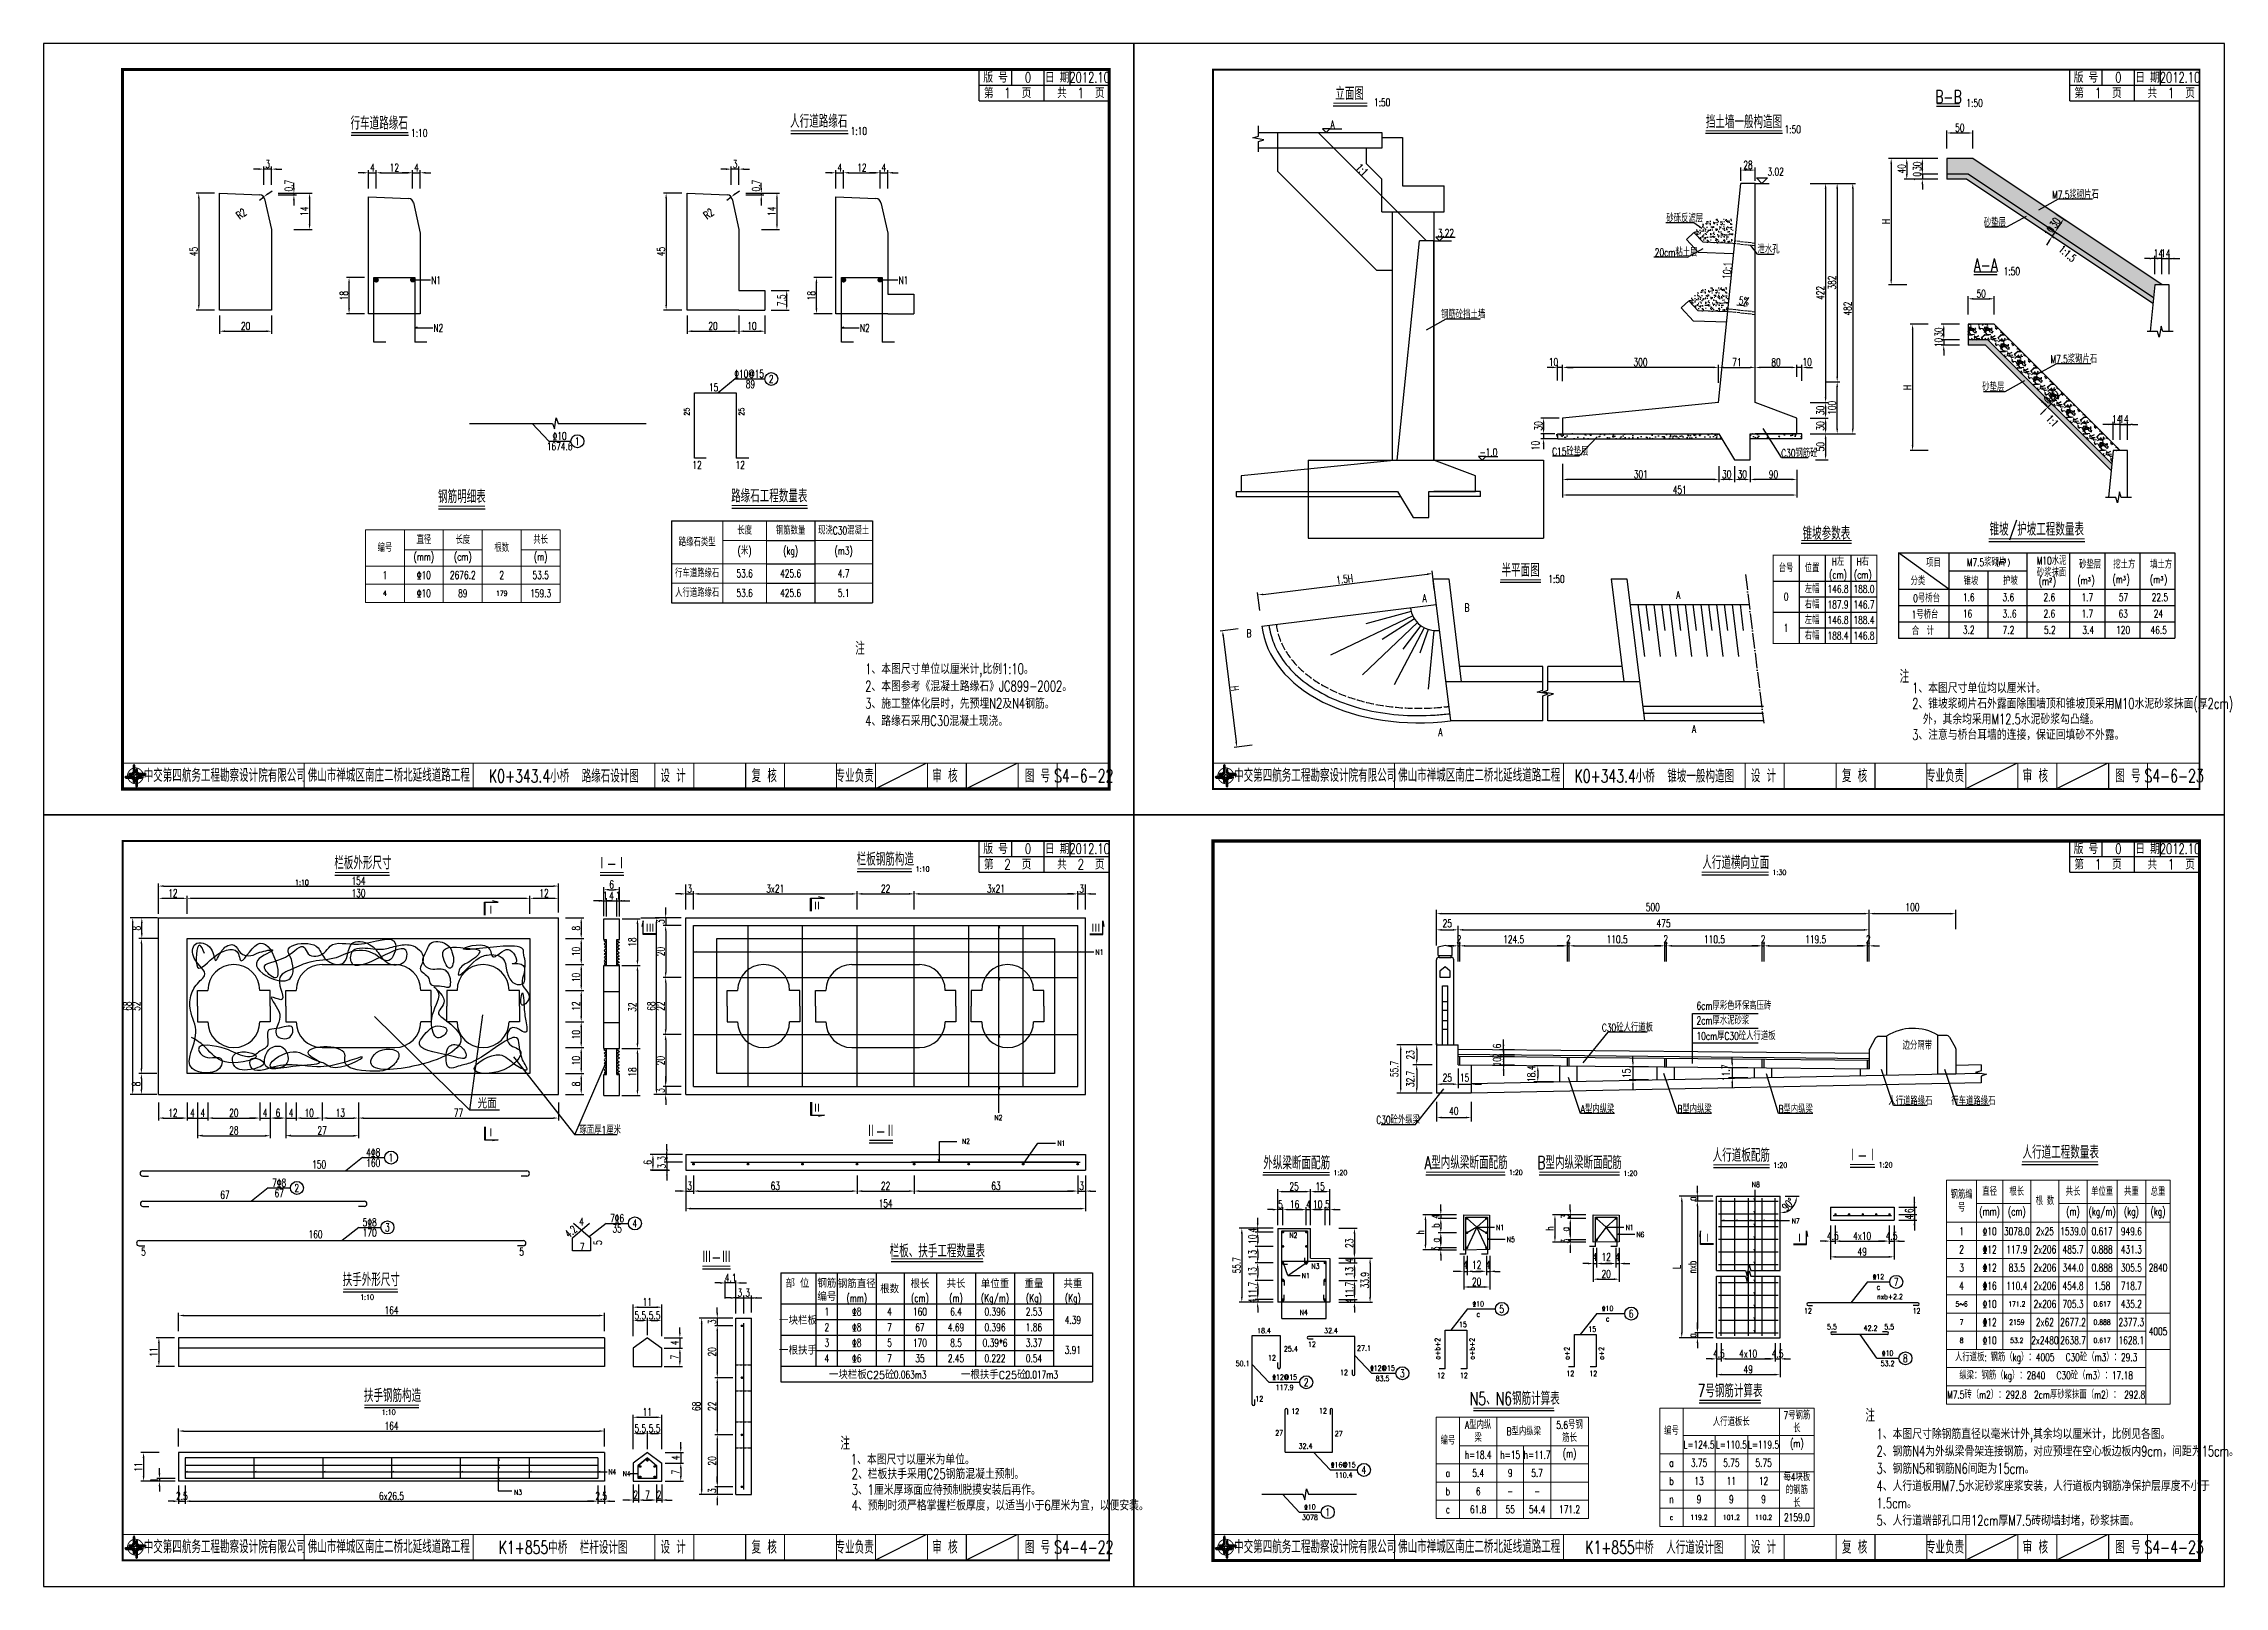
# Model space of a CAD drawing. Header units: millimetres. Extents: x -51 to 12129, y -1309 to -715.
# Drawn here: x 10029 to 10869, y -1309 to -715 of the extents above; entities that cross this region are included whole.
import ezdxf
from ezdxf.enums import TextEntityAlignment as Align

# ---------------------------------------------------------------- set-up
doc = ezdxf.new("R2010")
doc.units = ezdxf.units.MM
doc.header["$LTSCALE"] = 0.25
for name, pattern in [('ACAD_ISO02W100', [15, 12, -3]), ('ACAD_ISO04W100', [30, 24, -3, 0, -3]), ('DASHED2', [0.375, 0.25, -0.125])]:
    doc.linetypes.add(name, pattern=pattern)
for name, color, linetype in [('1', 1, 'Continuous'), ('10', 1, 'Continuous'), ('DIMENSION', 2, 'Continuous'), ('lk', 1, 'Continuous'), ('中心线', 3, 'ACAD_ISO04W100'), ('图框', 7, 'Continuous'), ('填充', 8, 'Continuous'), ('尺寸标注', 2, 'Continuous'), ('文字', 7, 'Continuous'), ('文字字符', 7, 'Continuous'), ('标注', 4, 'Continuous'), ('次轮廓线', 7, 'Continuous'), ('虚线', 2, 'ACAD_ISO02W100'), ('表格', 7, 'Continuous'), ('轮廓线', 1, 'Continuous'), ('钢筋', 6, 'Continuous')]:
    doc.layers.add(name, color=color, linetype=linetype)
doc.layers.add('TEXT', color=7, linetype='Continuous', lineweight=18)
doc.styles.get("Standard").update_dxf_attribs({"font": 'simplex1.shx', "width": 0.7, "bigfont": 'hztxt.shx'})
doc.styles.add('TEXT', font='simplex1.shx', dxfattribs={"width": 0.7, "bigfont": 'hztxt.shx'})
doc.styles.add('XGsz', font='simplex1.shx', dxfattribs={"width": 0.8, "bigfont": 'hztxt.shx'})
doc.dimstyles.new('比例1：20', dxfattribs={"dimtxt": 3, "dimasz": 2, "dimexe": 1, "dimexo": 2, "dimgap": 0.5, "dimtad": 1, "dimlfac": 2, "dimzin": 13, "dimdsep": 46, "dimtxsty": 'Standard', "dimcen": -0.09, "dimclrd": 256, "dimclre": 256, "dimclrt": 7, "dimaunit": 1, "dimadec": 0, "dimazin": 0, "dimtfac": 0.0005, "dimtix": 1, "dimtmove": 2, "dimatfit": 3, "dimldrblk": 'DIM', "dimfxl": 0, "dimtolj": 1, "dimtzin": 13, "dimarcsym": 0})
doc.dimstyles.new('比例1：30', dxfattribs={"dimscale": 0, "dimtxt": 3, "dimasz": 2, "dimexe": 1.5, "dimexo": 1, "dimgap": 1, "dimtad": 1, "dimdec": 1, "dimlfac": 3, "dimzin": 13, "dimdsep": 46, "dimtxsty": 'Standard', "dimcen": -0.09, "dimclrd": 256, "dimclre": 256, "dimclrt": 7, "dimaunit": 1, "dimadec": 0, "dimazin": 0, "dimtfac": 0.0005, "dimtdec": 1, "dimtix": 1, "dimtmove": 2, "dimatfit": 3, "dimldrblk": 'DIM', "dimfxl": 0, "dimtolj": 1, "dimtzin": 13, "dimarcsym": 0})
doc.dimstyles.new('比例1：50', dxfattribs={"dimscale": 0, "dimtxt": 3, "dimasz": 2, "dimexe": 1, "dimexo": 1, "dimgap": 0.5, "dimtad": 1, "dimdec": 1, "dimlfac": 5, "dimzin": 13, "dimdsep": 46, "dimtxsty": 'Standard', "dimcen": -1, "dimclrd": 256, "dimclre": 256, "dimclrt": 7, "dimaunit": 1, "dimadec": 3, "dimazin": 0, "dimtfac": 0.0005, "dimtdec": 1, "dimtix": 1, "dimtmove": 2, "dimatfit": 3, "dimfxl": 0, "dimtolj": 1, "dimtzin": 13, "dimarcsym": 0})
doc.dimstyles.new('比例：1：10', dxfattribs={"dimscale": 0, "dimtxt": 3, "dimasz": 2, "dimexe": 1, "dimexo": 1, "dimgap": 0.5, "dimtad": 1, "dimdec": 1, "dimzin": 9, "dimdsep": 46, "dimtxsty": 'Standard', "dimcen": 0.5, "dimclrd": 256, "dimclre": 256, "dimclrt": 256, "dimadec": 1, "dimazin": 2, "dimtfac": 1, "dimtdec": 1, "dimtix": 1, "dimtmove": 2, "dimatfit": 3, "dimfxl": 0, "dimtolj": 1, "dimtzin": 0, "dimlwd": -1, "dimlwe": -1, "dimarcsym": 0})

msp = doc.modelspace()

# ---------------------------------------------------------------- texts
at = {"width": 0.7}
for s, p in [('锥坡参数表', (10716.04783, -902.93884)), ('栏板、扶手工程数量表', (10373.59781, -1179.25119))]:
    msp.add_text(s, height=5, dxfattribs=at).set_placement(p, align=Align.MIDDLE)
for s, height, p in [('台号', 3, (10700.50655, -916.61169)), ('位置', 3, (10710.50655, -916.61169)), ('H左', 3, (10720.50655, -914.11169)), ('H右', 3, (10730.05006, -914.11169)), ('左幅', 3, (10710.50655, -924.61169)), ('146.8', 3, (10720.50655, -924.61169)), ('(cm)', 3, (10720.50655, -919.11169)), ('(cm)', 3, (10730.05006, -919.11169)), ('188.0', 3, (10730.50655, -924.61169)), ('0', 3, (10700.50655, -927.61169)), ('右幅', 3, (10710.50655, -930.61169)), ('187.9', 3, (10720.50655, -930.61169)), ('146.7', 3, (10730.50655, -930.61169)), ('1', 3, (10700.50655, -939.61169)), ('左幅', 3, (10710.50655, -936.61169)), ('右幅', 3, (10710.50655, -942.61169)), ('146.8', 3, (10720.50655, -936.61169)), ('188.4', 3, (10730.50655, -936.61169)), ('188.4', 3, (10720.50655, -942.61169)), ('146.8', 3, (10730.50655, -942.61169)), ('专业负责', 5, (10341.74435, -996.56012)), ('审 核', 5, (10376.51815, -996.56012)), ('图 号', 5, (10412.13732, -996.56012)), ('S4-6-22', 5, (10429.95697, -996.56012)), ('专业负责', 5, (10761.74435, -996.56012)), ('审 核', 5, (10796.51815, -996.56012)), ('图 号', 5, (10832.13732, -996.56012)), ('S4-6-23', 5, (10849.95697, -996.56013)), ('专业负责', 5, (10341.74435, -1293.56012)), ('审 核', 5, (10376.51815, -1293.56012)), ('图 号', 5, (10412.13732, -1293.56012)), ('S4-4-22', 5, (10429.95697, -1293.56013)), ('专业负责', 5, (10761.74435, -1293.56012)), ('审 核', 5, (10796.51815, -1293.56012)), ('图 号', 5, (10832.13732, -1293.56012)), ('S4-4-23', 5, (10849.95697, -1293.56012))]:
    msp.add_text(s, height=height, dxfattribs=at).set_placement(p, align=Align.MIDDLE_CENTER)
msp.add_text('注', height=5, dxfattribs=at).set_placement((10746.08607, -960.84414), align=Align.CENTER)
for s, p in [('2、锥坡浆砌片石外露面除围墙顶和锥坡顶采用M10水泥砂浆抹面(厚2cm)', (10749.05591, -970.72049)), ('1、本图尺寸单位均以厘米计。', (10749.05591, -964.72049)), ('外，其余均采用M12.5水泥砂浆勾凸缝。', (10753.18903, -976.72049)), ('3、注意与桥台耳墙的连接，保证回填砂不外露。', (10749.05591, -982.72049))]:
    msp.add_text(s, height=4, dxfattribs=at).set_placement(p)
at = {"color": 7, "style": 'TEXT', "width": 0.8}
for s, p in [('1:10', (10367.89834, -1032.44787)), ('1:30', (10697.93187, -1033.74345)), ('1:10', (10128.81295, -1037.64347)), ('1:20', (10528.81149, -1149.36058)), ('1:20', (10596.39394, -1149.25404)), ('1:20', (10640.51422, -1149.61104)), ('1:20', (10698.28806, -1146.44289)), ('1:20', (10738.8408, -1146.32209)), ('1:10', (10153.92752, -1197.3241)), ('1:10', (10162.25148, -1241.59565))]:
    msp.add_text(s, height=2, dxfattribs=at).set_placement(p, align=Align.MIDDLE)
at = {"color": 7, "linetype": 'Continuous', "width": 0.8}
msp.add_text('光面', height=4, dxfattribs=at).set_placement((10200.18379, -1122.39226), align=Align.MIDDLE)
at = {"color": 7, "width": 0.7}
for s, height, p in [('注', 5, (10336.25242, -1256.07746)), ('1、本图尺寸以厘米为单位。', 4, (10340.25444, -1261.75863)), ('2、栏板扶手采用C25钢筋混凝土预制。', 4, (10340.60502, -1267.32979)), ('3、1厘米厚琢面应待预制脱摸安装后再作。', 4, (10340.60502, -1273.42905)), ('4、预制时须严格掌握栏板厚度，以适当小于6厘米为宜，以便安装。', 4, (10340.60502, -1279.44002))]:
    msp.add_text(s, height=height, dxfattribs=at).set_placement(p)
at = {"linetype": 'Continuous', "char_height": 3, "attachment_point": 5}
for s, insert, rotation in [('1:1', (10537.13359, -763.2186), 315), ('1:1.5', (10808.88989, -795.46599), 319.32974433), ('1:1', (10803.07678, -859.90354), 315)]:
    msp.add_mtext(s, dxfattribs=dict(at, insert=insert, rotation=rotation))
at = {"insert": (10341.95533, -945.03798), "char_height": 4, "width": 174.4351665, "attachment_point": 1}
msp.add_mtext('{\\H1.25x;注} \\P  1、本图尺寸单位以厘米计,比例1:10。\\P  2、本图参考《混凝土路缘石》JC899-2002。\\P  3、施工整体化层时，先预埋N2及N4钢筋。\\P  4、路缘石采用C30混凝土现浇。{\\H0.8x;\\P}      ', dxfattribs=at)
at = {"color": 7, "char_height": 2, "attachment_point": 5, "style": 'TEXT'}
for s, insert in [('N1', (10436.00303, -1064.46433)), ('N2', (10397.13779, -1128.18385)), ('N2', (10384.59573, -1137.2841)), ('N1', (10421.32674, -1137.9841)), ('N8', (10688.8707, -1153.95794)), ('N7', (10704.2172, -1167.96973)), ('N2', (10510.72285, -1173.45549)), ('N1', (10590.33996, -1170.47782)), ('N5', (10594.49111, -1175.0756)), ('N1', (10640.22418, -1170.47782)), ('N6', (10644.37533, -1173.21179)), ('N3', (10519.26848, -1185.36722)), ('N1', (10515.51598, -1189.04798)), ('N4', (10514.75593, -1203.18195))]:
    msp.add_mtext(s, dxfattribs=dict(at, insert=insert))
at = {"layer": 'TEXT'}
for s, p in [('Ⅰ', (10201.61213, -1047.9074)), ('Ⅱ', (10327.22871, -1046.35828))]:
    msp.add_text(s, height=3, rotation=180, dxfattribs=at).set_placement(p, align=Align.MIDDLE)
for s, p in [('Ⅲ', (10262.93038, -1055.2156)), ('Ⅰ', (10670.29289, -1174.59237))]:
    msp.add_text(s, height=3, dxfattribs=at).set_placement(p, align=Align.MIDDLE)
at = {"layer": 'TEXT', "text_generation_flag": 2}
for s, p in [('Ⅲ', (10434.6297, -1055.2156)), ('Ⅱ', (10327.22871, -1124.54073)), ('Ⅰ', (10201.61213, -1133.98327)), ('Ⅰ', (10705.67434, -1174.59237))]:
    msp.add_text(s, height=3, dxfattribs=at).set_placement(p, align=Align.MIDDLE)
at = {"layer": '图框', "width": 0.7}
for s, p in [('中交第四航务工程勘察设计院有限公司', (10099.11923, -996.40626)), ('佛山市禅城区南庄二桥北延线道路工程', (10162.29837, -996.34001)), ('K0+343.4小桥  路缘石设计图', (10229.75412, -996.65471)), ('设 计', (10271.79879, -996.56012)), ('复 核', (10306.8936, -996.56012)), ('中交第四航务工程勘察设计院有限公司', (10519.11923, -996.40626)), ('佛山市禅城区南庄二桥北延线道路工程', (10582.29837, -996.34001)), ('K0+343.4小桥  锥坡一般构造图', (10649.75412, -996.65471)), ('设 计', (10691.79879, -996.56012)), ('复 核', (10726.8936, -996.56012)), ('中交第四航务工程勘察设计院有限公司', (10099.11923, -1293.40626)), ('佛山市禅城区南庄二桥北延线道路工程', (10162.29837, -1293.34001)), ('K1+855中桥  栏杆设计图', (10229.4355, -1293.65471)), ('设 计', (10271.79879, -1293.56012)), ('复 核', (10306.8936, -1293.56012)), ('中交第四航务工程勘察设计院有限公司', (10519.11923, -1293.40626)), ('佛山市禅城区南庄二桥北延线道路工程', (10582.29837, -1293.34001)), ('K1+855中桥  人行道设计图', (10649.75412, -1293.65471)), ('设 计', (10691.79879, -1293.56012)), ('复 核', (10726.8936, -1293.56012))]:
    msp.add_text(s, height=5, dxfattribs=at).set_placement(p, align=Align.MIDDLE_CENTER)
at = {"layer": '尺寸标注', "color": 7, "style": 'TEXT'}
for s, height, width, p in [('1:10', 3, 0.7, (10174.01761, -749.03835)), ('1:10', 3, 0.7, (10343.33608, -748.32066)), ('15', 3, 0.7, (10287.43348, -847.02017)), ('%%13110@15', 3, 0.7, (10301.08715, -841.77676)), ('89', 3, 0.7, (10301.60896, -845.77676)), ('%%13110', 3, 0.7, (10228.08603, -865.7409)), ('1674.6', 3, 0.7, (10228.08603, -869.7409)), ('12', 3, 0.7, (10281.03522, -876.87445)), ('12', 3, 0.7, (10297.64901, -876.87445)), ('%%13212', 2, 0.8, (10736.09467, -1189.4229)), ('%%13110', 2, 0.8, (10581.94843, -1199.85098)), ('%%13110', 2, 0.8, (10631.77475, -1201.62782)), ('c', 2, 0.8, (10736.09467, -1193.4229)), ('nxb+2.2', 2, 0.8, (10740.51899, -1197.11809)), ('18.4', 2, 0.8, (10499.41573, -1210.19461)), ('32.4', 2, 0.8, (10525.22845, -1210.19461)), ('15', 2, 0.8, (10576.01333, -1207.81695)), ('c', 2, 0.8, (10581.94843, -1203.85098)), ('15', 2, 0.8, (10625.83965, -1209.59378)), ('c', 2, 0.8, (10631.77475, -1205.62782)), ('12', 2, 0.8, (10708.91624, -1202.59537)), ('5.5', 2, 0.8, (10718.16916, -1208.70106)), ('42.2', 2, 0.8, (10733.06804, -1209.22108)), ('5.5', 2, 0.8, (10740.21699, -1208.70106)), ('12', 2, 0.8, (10750.72299, -1202.58639)), ('25.4', 2, 0.8, (10509.73768, -1217.20597)), ('12', 2, 0.8, (10517.86859, -1215.45738)), ('27.1', 2, 0.8, (10537.90376, -1216.95489)), ('%%13110', 2, 0.8, (10739.64599, -1218.85081)), ('50.1', 2, 0.8, (10491.15698, -1222.86831)), ('12', 2, 0.8, (10502.48866, -1220.65192)), ('12', 2, 0.8, (10530.22369, -1226.31846)), ('%%13212@15', 2, 0.8, (10545.04971, -1224.62079)), ('12', 2, 0.8, (10617.39036, -1226.71738)), ('12', 2, 0.8, (10626.21589, -1226.71738)), ('53.2', 2, 0.8, (10739.59745, -1222.85081)), ('%%13212@15', 2, 0.8, (10507.39736, -1228.08836)), ('117.9', 2, 0.8, (10507.35672, -1232.08836)), ('83.5', 2, 0.8, (10545.04971, -1228.62079)), ('12', 2, 0.8, (10567.56405, -1227.44355)), ('12', 2, 0.8, (10576.38957, -1227.44355)), ('12', 2, 0.8, (10497.60883, -1236.4354)), ('12', 2, 0.8, (10511.42315, -1241.23362)), ('12', 2, 0.8, (10522.13242, -1241.05883)), ('27', 2, 0.8, (10505.24833, -1249.56777)), ('27', 2, 0.8, (10528.17325, -1249.84702)), ('32.4', 2, 0.8, (10515.40581, -1254.65322)), ('%%13216@15', 2, 0.8, (10529.94491, -1261.82347)), ('110.4', 2, 0.8, (10530.13136, -1265.82347)), ('3078', 2, 0.8, (10517.1207, -1282.07706)), ('%%13110', 2, 0.8, (10517.1207, -1278.07706))]:
    msp.add_text(s, height=height, dxfattribs=dict(at, width=width)).set_placement(p, align=Align.MIDDLE)
at = {"layer": '尺寸标注', "color": 7, "linetype": 'Continuous', "width": 0.7}
for s, p in [('M7.5浆砌片石', (10811.98283, -772.42192)), ('砂垫层', (10780.93855, -783.21768)), ('钢筋砼挡土墙', (10576.11479, -818.56332)), ('M7.5浆砌片石', (10811.35267, -835.75352)), ('砂垫层', (10780.30839, -846.54927)), ('C30砼人行道板', (10639.40394, -1093.12865)), ('A型内纵梁', (10627.89443, -1124.50485)), ('B型内纵梁', (10665.26882, -1124.50485)), ('B型内纵梁', (10704.21556, -1124.50485)), ('人行道路缘石', (10748.38833, -1121.41901)), ('行车道路缘石', (10772.63545, -1121.41901)), ('琢面厚1厘米', (10243.72731, -1132.5751)), ('C30砼外纵梁', (10551.09891, -1128.65199))]:
    msp.add_text(s, height=3, dxfattribs=at).set_placement(p, align=Align.MIDDLE)
at = {"layer": '尺寸标注', "color": 7, "style": 'TEXT', "width": 0.8}
for s, p in [('25', (10277.07184, -856.36917)), ('25', (10298.1509, -856.36917)), ('a+b+2', (10566.24331, -1217.16595)), ('a+b+2', (10579.53411, -1217.16595)), ('a+2', (10616.06962, -1218.94278)), ('a+2', (10629.36042, -1218.94278))]:
    msp.add_text(s, height=2, rotation=90, dxfattribs=at).set_placement(p, align=Align.MIDDLE)
at = {"layer": '尺寸标注', "color": 7, "linetype": 'Continuous', "width": 0.7}
for s, p in [('6cm厚彩色环保高压砖', (10666.0228, -1086.61344)), ('2cm厚水泥砂浆', (10666.0228, -1092.27528)), ('10cm厚C30砼人行道板', (10666.0228, -1098.24062)), ('边分隔带', (10745.36618, -1101.90855))]:
    msp.add_text(s, height=3, dxfattribs=at).set_placement(p)
at = {"layer": '尺寸标注', "color": 7, "width": 0.7}
for s, p in [('4%%1318', (10156.30684, -1141.58172)), ('150', (10135.44597, -1146.22104)), ('160', (10156.30684, -1145.58172)), ('67', (10099.20382, -1157.90274)), ('7%%1318', (10120.06468, -1153.26342)), ('67', (10120.06468, -1157.26342)), ('5%%1318', (10154.93337, -1168.46265)), ('7%%1316', (10250.23048, -1166.88499)), ('160', (10134.07251, -1173.10197)), ('170', (10154.93337, -1172.46265)), ('35', (10250.23048, -1170.88499)), ('5', (10067.79876, -1179.76703)), ('5', (10213.45099, -1179.76703))]:
    msp.add_text(s, height=3, dxfattribs=at).set_placement(p, align=Align.MIDDLE)
at = {"layer": '尺寸标注', "color": 7, "attachment_point": 5, "style": 'TEXT'}
for s, insert, char_height in [('N1', (10180.48532, -805.75427), 3), ('N1', (10360.51755, -805.75427), 3), ('N2', (10181.37452, -824.17779), 3), ('N2', (10345.6185, -824.17779), 3), ('(m )', (10784.14216, -914.72379), 2), ('N4', (10248.39263, -1264.57246), 2), ('N4', (10253.89656, -1265.25097), 2), ('N3', (10212.06613, -1272.42757), 2)]:
    msp.add_mtext(s, dxfattribs=dict(at, insert=insert, char_height=char_height))
at = {"layer": '尺寸标注', "color": 7, "attachment_point": 5}
for s, insert, char_height in [('3', (10784.67893, -913.82966), 1.5), ('2', (10802.40011, -921.20653), 1.5), ('3', (10817.28361, -920.89607), 1.5), ('3', (10830.81344, -920.50799), 1.5), ('3', (10845.23657, -920.54681), 1.5), ('4', (10236.52656, -1168.19592), 3), ('7', (10236.81726, -1177.99842), 3)]:
    msp.add_mtext(s, dxfattribs=dict(at, insert=insert, char_height=char_height))
at = {"layer": '尺寸标注', "color": 7, "char_height": 3, "attachment_point": 5}
for s, insert, rotation in [('4.2', (10232.40961, -1172.05163), 40.60129465), ('5', (10242.81318, -1176.30206), 90)]:
    msp.add_mtext(s, dxfattribs=dict(at, insert=insert, rotation=rotation))
at = {"layer": '文字', "width": 0.7}
for s, height, p in [('版 号', 4, (10396.00412, -727.65471)), ('0', 4, (10408.50412, -727.65471)), ('日 期', 4, (10419.75412, -727.65471)), ('2012.10', 4, (10432.25412, -727.65471)), ('版 号', 4, (10816.00412, -727.65471)), ('0', 4, (10828.50412, -727.65471)), ('日 期', 4, (10839.75412, -727.65471)), ('2012.10', 4, (10852.25412, -727.65471)), ('立面图', 5, (10532.38403, -733.8855)), ('1:50', 3, (10544.92125, -737.25656)), ('B-B', 5, (10763.01973, -735.10903)), ('1:50', 3, (10773.1089, -737.48722)), ('行车道路缘石', 5, (10158.58043, -745.26756)), ('人行道路缘石', 5, (10327.89891, -744.54988)), ('A', 3, (10525.81479, -745.78293)), ('挡土墙一般构造图', 5, (10684.28818, -744.7457)), ('1:50', 3, (10703.0744, -747.68008)), ('3.22', 3, (10569.46587, -787.58182)), ('A-A', 5, (10777.38906, -799.90391)), ('1:50', 3, (10787.47822, -802.2821)), ('2', 3, (10309.58305, -843.80074)), ('1', 3, (10234.88113, -867.76488)), ('-1.0', 3, (10585.88699, -871.98293)), ('路缘石工程数量表', 5, (10308.84313, -888.81445)), ('锥坡/护坡工程数量表', 5, (10797.05667, -901.6165)), ('半平面图', 5, (10598.23255, -917.39172)), ('1:50', 3, (10612.07547, -920.76277)), ('A', 3, (10561.2901, -928.15987)), ('B', 3, (10577.58801, -931.78326)), ('A', 3, (10658.99485, -926.94706)), ('B', 3, (10493.59785, -941.73642)), ('A', 3, (10567.36568, -979.78111)), ('A', 3, (10665.07043, -978.56829)), ('版 号', 4, (10396.00412, -1024.65471)), ('0', 4, (10408.50412, -1024.65471)), ('日 期', 4, (10419.75412, -1024.65471)), ('2012.10', 4, (10432.25412, -1024.65471)), ('版 号', 4, (10816.00412, -1024.65471)), ('0', 4, (10828.50412, -1024.65471)), ('日 期', 4, (10839.75412, -1024.65471)), ('2012.10', 4, (10852.25412, -1024.65471)), ('栏板外形尺寸', 5, (10152.32495, -1030.09284)), ('Ⅰ-Ⅰ', 5, (10248.11493, -1030.1718)), ('栏板钢筋构造', 5, (10353.54309, -1028.67709)), ('人行道横向立面', 5, (10681.12337, -1029.97267)), ('Ⅱ-Ⅱ', 5, (10351.77846, -1133.25417)), ('1', 3, (10163.10194, -1143.6057)), ('人行道板配筋', 5, (10683.25305, -1142.67211)), ('Ⅰ-Ⅰ', 5, (10729.92993, -1142.55131)), ('外纵梁断面配筋', 5, (10512.01437, -1145.5898)), ('A型内纵梁断面配筋', 5, (10577.19674, -1145.48326)), ('B型内纵梁断面配筋', 5, (10620.92515, -1145.48326)), ('2', 3, (10126.85978, -1155.2874)), ('4', 3, (10257.02559, -1168.90897)), ('3', 3, (10161.72847, -1170.48663)), ('Ⅲ-Ⅲ', 5, (10288.49703, -1181.75344)), ('扶手外形尺寸', 5, (10155.5427, -1190.56817)), ('7', 3, (10742.88978, -1191.44688)), ('5', 3, (10590.97525, -1201.87497)), ('6', 3, (10640.80157, -1203.6518)), ('3', 3, (10552.66669, -1226.64477)), ('8', 3, (10746.44109, -1220.87479)), ('扶手钢筋构造', 5, (10163.71629, -1235.16148)), ('2', 3, (10515.64904, -1230.11234)), ('N5、N6钢筋计算表', 5, (10595.99107, -1236.32317)), ('7号钢筋计算表', 5, (10678.90771, -1233.35885)), ('4', 3, (10537.86431, -1263.84745)), ('1', 3, (10523.9158, -1280.10105))]:
    msp.add_text(s, height=height, dxfattribs=at).set_placement(p, align=Align.MIDDLE_CENTER)
msp.add_text('3.02', height=3, dxfattribs=at).set_placement((10693.34561, -766.33401), align=Align.BOTTOM_LEFT)
at = {"layer": '文字', "style": 'XGsz', "width": 0.75}
msp.add_text('10:1', height=3, rotation=86.12946111, dxfattribs=at).set_placement((10679.04148, -805.47969))
at = {"layer": '文字', "width": 0.7}
for s, p in [('C15砼垫层', (10610.40185, -873.22245)), ('C30钢筋砼', (10698.61427, -873.85319))]:
    msp.add_text(s, height=3, dxfattribs=at).set_placement(p)
at = {"layer": '文字', "color": 7, "width": 0.7}
for s, p in [('钢筋明细表', (10190.46076, -889.05784)), ('人行道工程数量表', (10806.29097, -1141.49768))]:
    msp.add_text(s, height=5, dxfattribs=at).set_placement(p, align=Align.MIDDLE_CENTER)
at = {"layer": '文字'}
for s, width, p in [('部 位', 0.9, (10319.69156, -1191.69775)), ('钢筋', 0.9, (10331.0242, -1191.69775)), ('钢筋直径', 0.9, (10342.5513, -1191.88917)), ('根数', 0.9, (10355.17509, -1193.88917)), ('根长', 0.9, (10366.88497, -1191.88917)), ('共长', 0.9, (10380.78826, -1191.88917)), ('单位重', 0.9, (10395.78826, -1191.88917)), ('重量', 0.9, (10410.78826, -1191.88917)), ('共重', 0.9, (10425.78826, -1191.88917)), ('编号', 0.9, (10331.0242, -1196.81106)), ('(mm)', 0.7, (10342.5513, -1197.88917)), ('(cm)', 0.7, (10366.88497, -1197.88917)), ('(m)', 0.7, (10380.78826, -1197.88917)), ('(Kg/m)', 0.7, (10395.78826, -1197.88917)), ('(Kg)', 0.7, (10410.78826, -1197.88917)), ('(Kg)', 0.7, (10425.78826, -1197.88917)), ('一块栏板', 0.9, (10319.9066, -1205.99563)), ('2', 0.7, (10331.0242, -1208.88917)), ('1', 0.7, (10331.0242, -1202.88917)), ('%%1318', 0.7, (10342.5513, -1202.88917)), ('%%1318', 0.7, (10342.5513, -1208.88917)), ('4', 0.7, (10355.17509, -1202.88917)), ('7', 0.7, (10355.17509, -1208.88917)), ('160', 0.7, (10366.88497, -1202.88917)), ('67', 0.7, (10366.88497, -1208.88917)), ('4.69', 0.7, (10380.78826, -1208.88917)), ('6.4', 0.7, (10380.78826, -1202.88917)), ('0.396', 0.7, (10395.78826, -1202.88917)), ('0.396', 0.7, (10395.78826, -1208.88917)), ('2.53', 0.7, (10410.78826, -1202.88917)), ('1.86', 0.7, (10410.78826, -1208.88917)), ('4.39', 0.7, (10425.78826, -1206.10509)), ('一根扶手', 0.9, (10319.9066, -1217.48816)), ('3', 0.7, (10331.0242, -1214.88917)), ('%%1318', 0.7, (10342.5513, -1214.88917)), ('5', 0.7, (10355.17509, -1214.88917)), ('170', 0.7, (10366.88497, -1214.88917)), ('8.5', 0.7, (10380.78826, -1214.88917)), ('0.39*6', 0.7, (10395.78826, -1214.88917)), ('3.37', 0.7, (10410.78826, -1214.88917)), ('3.91', 0.7, (10425.78826, -1217.61006)), ('4', 0.7, (10331.0242, -1220.88917)), ('一块栏板C25砼', 0.9, (10344.45701, -1226.88917)), ('%%1316', 0.7, (10342.5513, -1220.88917)), ('7', 0.7, (10355.17509, -1220.88917)), ('0.063m3', 0.7, (10363.10291, -1227.13459)), ('35', 0.7, (10366.88497, -1220.88917)), ('2.45', 0.7, (10380.78826, -1220.88917)), ('一根扶手C25砼', 0.9, (10395.30973, -1226.88917)), ('0.222', 0.7, (10395.78826, -1220.88917)), ('0.017m3', 0.7, (10413.77285, -1227.13459)), ('0.54', 0.7, (10410.78826, -1220.88917))]:
    msp.add_text(s, height=3, dxfattribs=dict(at, width=width)).set_placement(p, align=Align.MIDDLE)
at = {"layer": '文字字符', "width": 0.7}
for s, p in [('项目', (10754.4652, -916.08018)), ('M7.5浆砌片', (10770.11381, -915.87039)), ('M10水泥', (10797.06326, -915.25084)), ('砂垫层', (10813.3547, -916.71957)), ('挖土方', (10826.53496, -916.71957)), ('填土方', (10840.72507, -916.71957)), ('分类', (10748.44805, -923.11037)), ('锥坡', (10768.87589, -923.08018)), ('护坡', (10784.09746, -923.0221)), ('砂浆抹面', (10797.08172, -919.84061)), ('0号桥台', (10749.47163, -929.69986)), ('1.6', (10768.60802, -929.30647)), ('3.6', (10783.86882, -929.30647)), ('2.6', (10799.66904, -929.30647)), ('1.7', (10814.2826, -929.30647)), ('57', (10828.6751, -929.30647)), ('22.5', (10841.34226, -929.30647)), ('合  计', (10748.94562, -942.31548)), ('1号桥台', (10748.8835, -936.00767)), ('3.2', (10768.60387, -941.85971)), ('16', (10768.60802, -935.61428)), ('3..6', (10783.86882, -935.61428)), ('7.2', (10783.93822, -941.92209)), ('2.6', (10799.66904, -935.61428)), ('5.2', (10799.84576, -941.92209)), ('1.7', (10814.2826, -935.61428)), ('3.4', (10814.61283, -941.92209)), ('120', (10827.62959, -941.92209)), ('63', (10828.55999, -935.61428)), ('46.5', (10840.89898, -941.92209)), ('24', (10842.11577, -935.61428))]:
    msp.add_text(s, height=3, dxfattribs=at).set_placement(p)
at = {"layer": '文字字符', "color": 7, "width": 0.7}
msp.add_text('注', height=5, dxfattribs=at).set_placement((10731.07056, -1245.35653))
at = {"layer": '文字字符', "char_height": 3, "attachment_point": 5}
for insert in [(10801.16464, -922.10066), (10816.04814, -921.7902), (10829.57797, -921.40213), (10844.0011, -921.44094)]:
    msp.add_mtext('(m )', dxfattribs=dict(at, insert=insert))
at = {"layer": '文字字符', "insert": (10735.33676, -1247.93246), "char_height": 4, "width": 133.6074435, "attachment_point": 1}
msp.add_mtext('1、本图尺寸除钢筋直径以毫米计外,其余均以厘米计，比例见各图。\\P2、钢筋N4为外纵梁骨架连接钢筋，对应预埋在空心板边板内9cm，间距为15cm。\\P3、钢筋N5和钢筋N6间距为15cm。\\P4、人行道板用M7.5水泥砂浆座浆安装，人行道板内钢筋净保护层厚度不小于1.5cm。\\P5、人行道端部孔口用12cm厚M7.5砖砌墙封堵，砂浆抹面。', dxfattribs=at)

# ---------------------------------------------------------------- blocks, each defined once
blk = doc.blocks.new('DIM')
blk.add_lwpolyline([(-1, -0.1, 0.2, 0, 0), (0, 0, 0, 0, 0)], format="xyseb")
blk = doc.blocks.new('*D1699')
at = {"layer": 'Defpoints', "color": 0}
for p in [(10084.61, -1043.74), (10073.61, -1051.23), (10084.61, -1059.23)]:
    blk.add_point(p, dxfattribs=at)
at = {"layer": '标注'}
for p, q in [((10073.61, -1049.74), (10073.61, -1042.74)), ((10075.61, -1043.74), (10082.61, -1043.74)), ((10084.61, -1049.74), (10084.61, -1042.74))]:
    blk.add_line(p, q, dxfattribs=at)
for points in [[(10075.61, -1043.41), (10075.61, -1044.07), (10073.61, -1043.74)], [(10082.61, -1043.41), (10082.61, -1044.07), (10084.61, -1043.74)]]:
    blk.add_solid(points, dxfattribs=at)
at = {"layer": '标注', "insert": (10079.11, -1041.74), "char_height": 3, "attachment_point": 5}
blk.add_mtext('\\A1;12', dxfattribs=at)
blk = doc.blocks.new('*D1700')
at = {"layer": 'Defpoints', "color": 0}
for p in [(10216.61, -1043.74), (10084.61, -1059.23), (10216.61, -1059.23)]:
    blk.add_point(p, dxfattribs=at)
at = {"layer": '标注'}
for p, q in [((10084.61, -1049.74), (10084.61, -1042.74)), ((10086.61, -1043.74), (10214.61, -1043.74)), ((10216.61, -1049.74), (10216.61, -1042.74))]:
    blk.add_line(p, q, dxfattribs=at)
for points in [[(10086.61, -1043.41), (10086.61, -1044.07), (10084.61, -1043.74)], [(10214.61, -1043.41), (10214.61, -1044.07), (10216.61, -1043.74)]]:
    blk.add_solid(points, dxfattribs=at)
at = {"layer": '标注', "insert": (10150.61, -1041.74), "char_height": 3, "attachment_point": 5}
blk.add_mtext('\\A1;130', dxfattribs=at)
blk = doc.blocks.new('*D1525')
at = {"layer": 'Defpoints', "color": 0}
for p in [(10227.61, -1043.74), (10227.61, -1050.16), (10216.61, -1059.23)]:
    blk.add_point(p, dxfattribs=at)
at = {"layer": '标注'}
for p, q in [((10216.61, -1049.74), (10216.61, -1042.74)), ((10218.61, -1043.74), (10225.61, -1043.74)), ((10227.61, -1049.16), (10227.61, -1042.74))]:
    blk.add_line(p, q, dxfattribs=at)
for points in [[(10218.61, -1043.41), (10218.61, -1044.07), (10216.61, -1043.74)], [(10225.61, -1043.41), (10225.61, -1044.07), (10227.61, -1043.74)]]:
    blk.add_solid(points, dxfattribs=at)
at = {"layer": '标注', "insert": (10222.11, -1041.74), "char_height": 3, "attachment_point": 5}
blk.add_mtext('\\A1;12', dxfattribs=at)
blk = doc.blocks.new('*D1526')
at = {"layer": 'Defpoints', "color": 0}
for p in [(10227.61, -1039.02), (10073.61, -1051.23), (10227.61, -1051.23)]:
    blk.add_point(p, dxfattribs=at)
at = {"layer": '标注'}
for p, q in [((10073.61, -1045.02), (10073.61, -1038.02)), ((10075.61, -1039.02), (10225.61, -1039.02)), ((10227.61, -1045.02), (10227.61, -1038.02))]:
    blk.add_line(p, q, dxfattribs=at)
for points in [[(10075.61, -1038.68), (10075.61, -1039.35), (10073.61, -1039.02)], [(10225.61, -1038.68), (10225.61, -1039.35), (10227.61, -1039.02)]]:
    blk.add_solid(points, dxfattribs=at)
at = {"layer": '标注', "insert": (10150.61, -1037.02), "char_height": 3, "attachment_point": 5}
blk.add_mtext('\\A1;154', dxfattribs=at)
blk = doc.blocks.new('*D1701')
at = {"layer": 'Defpoints', "color": 0}
for p in [(10067.15, -1051.23), (10091.06, -1051.23), (10091.06, -1059.23)]:
    blk.add_point(p, dxfattribs=at)
at = {"layer": '标注'}
for p, q in [((10073.15, -1051.23), (10066.15, -1051.23)), ((10067.15, -1057.23), (10067.15, -1053.23)), ((10073.15, -1059.23), (10066.15, -1059.23))]:
    blk.add_line(p, q, dxfattribs=at)
for points in [[(10066.82, -1053.23), (10067.49, -1053.23), (10067.15, -1051.23)], [(10066.82, -1057.23), (10067.49, -1057.23), (10067.15, -1059.23)]]:
    blk.add_solid(points, dxfattribs=at)
at = {"layer": '标注', "insert": (10065.15, -1055.23), "char_height": 3, "attachment_point": 5, "rotation": 90}
blk.add_mtext('\\A1;8', dxfattribs=at)
blk = doc.blocks.new('*D1702')
at = {"layer": 'Defpoints', "color": 0}
for p in [(10088.86, -1059.23), (10066.99, -1111.23), (10088.86, -1111.23)]:
    blk.add_point(p, dxfattribs=at)
at = {"layer": '标注'}
for p, q in [((10072.99, -1059.23), (10065.99, -1059.23)), ((10066.99, -1061.23), (10066.99, -1109.23)), ((10072.99, -1111.23), (10065.99, -1111.23))]:
    blk.add_line(p, q, dxfattribs=at)
for points in [[(10066.66, -1061.23), (10067.33, -1061.23), (10066.99, -1059.23)], [(10066.66, -1109.23), (10067.33, -1109.23), (10066.99, -1111.23)]]:
    blk.add_solid(points, dxfattribs=at)
at = {"layer": '标注', "insert": (10064.99, -1085.23), "char_height": 3, "attachment_point": 5, "rotation": 90}
blk.add_mtext('\\A1;52', dxfattribs=at)
blk = doc.blocks.new('*D1527')
at = {"layer": 'Defpoints', "color": 0}
for p in [(10088.86, -1111.23), (10066.99, -1119.23), (10091.54, -1119.23)]:
    blk.add_point(p, dxfattribs=at)
at = {"layer": '标注'}
for p, q in [((10072.99, -1111.23), (10065.99, -1111.23)), ((10066.99, -1113.23), (10066.99, -1117.23)), ((10072.99, -1119.23), (10065.99, -1119.23))]:
    blk.add_line(p, q, dxfattribs=at)
for points in [[(10066.66, -1113.23), (10067.33, -1113.23), (10066.99, -1111.23)], [(10066.66, -1117.23), (10067.33, -1117.23), (10066.99, -1119.23)]]:
    blk.add_solid(points, dxfattribs=at)
at = {"layer": '标注', "insert": (10064.99, -1115.23), "char_height": 3, "attachment_point": 5, "rotation": 90}
blk.add_mtext('\\A1;8', dxfattribs=at)
blk = doc.blocks.new('*D1703')
at = {"layer": 'Defpoints', "color": 0}
for p in [(10063.65, -1051.23), (10078.8, -1051.23), (10078.8, -1119.23)]:
    blk.add_point(p, dxfattribs=at)
at = {"layer": '标注'}
for p, q in [((10069.65, -1051.23), (10062.65, -1051.23)), ((10063.65, -1117.23), (10063.65, -1053.23)), ((10069.65, -1119.23), (10062.65, -1119.23))]:
    blk.add_line(p, q, dxfattribs=at)
for points in [[(10063.31, -1053.23), (10063.98, -1053.23), (10063.65, -1051.23)], [(10063.31, -1117.23), (10063.98, -1117.23), (10063.65, -1119.23)]]:
    blk.add_solid(points, dxfattribs=at)
at = {"layer": '标注', "insert": (10061.65, -1085.23), "char_height": 3, "attachment_point": 5, "rotation": 90}
blk.add_mtext('\\A1;68', dxfattribs=at)
blk = doc.blocks.new('*D1704')
at = {"layer": 'Defpoints', "color": 0}
for p in [(10084.61, -1111.23), (10073.61, -1119.23), (10084.61, -1128.34)]:
    blk.add_point(p, dxfattribs=at)
at = {"layer": '标注'}
for p, q in [((10073.61, -1122.34), (10073.61, -1129.34)), ((10084.61, -1122.34), (10084.61, -1129.34)), ((10075.61, -1128.34), (10082.61, -1128.34))]:
    blk.add_line(p, q, dxfattribs=at)
for points in [[(10075.61, -1128.01), (10075.61, -1128.68), (10073.61, -1128.34)], [(10082.61, -1128.01), (10082.61, -1128.68), (10084.61, -1128.34)]]:
    blk.add_solid(points, dxfattribs=at)
at = {"layer": '标注', "insert": (10079.11, -1126.34), "char_height": 3, "attachment_point": 5}
blk.add_mtext('\\A1;12', dxfattribs=at)
blk = doc.blocks.new('*D1705')
at = {"layer": 'Defpoints', "color": 0}
for p in [(10088.61, -1091.23), (10084.61, -1111.23), (10088.61, -1128.34)]:
    blk.add_point(p, dxfattribs=at)
at = {"layer": '标注'}
for p, q in [((10084.61, -1122.34), (10084.61, -1129.34)), ((10088.61, -1122.34), (10088.61, -1129.34)), ((10082.61, -1128.34), (10080.61, -1128.34)), ((10084.61, -1128.34), (10088.61, -1128.34)), ((10090.61, -1128.34), (10092.61, -1128.34))]:
    blk.add_line(p, q, dxfattribs=at)
for points in [[(10082.61, -1128.01), (10082.61, -1128.68), (10084.61, -1128.34)], [(10090.61, -1128.01), (10090.61, -1128.68), (10088.61, -1128.34)]]:
    blk.add_solid(points, dxfattribs=at)
at = {"layer": '标注', "insert": (10086.61, -1126.34), "char_height": 3, "attachment_point": 5}
blk.add_mtext('\\A1;4', dxfattribs=at)
blk = doc.blocks.new('*D1706')
at = {"layer": 'Defpoints', "color": 0}
for p in [(10088.61, -1091.23), (10092.61, -1091.23), (10092.61, -1128.34)]:
    blk.add_point(p, dxfattribs=at)
at = {"layer": '标注'}
for p, q in [((10088.61, -1122.34), (10088.61, -1129.34)), ((10092.61, -1122.34), (10092.61, -1129.34)), ((10086.61, -1128.34), (10084.61, -1128.34)), ((10088.61, -1128.34), (10092.61, -1128.34)), ((10094.61, -1128.34), (10096.61, -1128.34))]:
    blk.add_line(p, q, dxfattribs=at)
for points in [[(10086.61, -1128.01), (10086.61, -1128.68), (10088.61, -1128.34)], [(10094.61, -1128.01), (10094.61, -1128.68), (10092.61, -1128.34)]]:
    blk.add_solid(points, dxfattribs=at)
at = {"layer": '标注', "insert": (10090.61, -1126.34), "char_height": 3, "attachment_point": 5}
blk.add_mtext('\\A1;4', dxfattribs=at)
blk = doc.blocks.new('*D1707')
at = {"layer": 'Defpoints', "color": 0}
for p in [(10092.61, -1091.23), (10112.61, -1091.23), (10112.61, -1128.34)]:
    blk.add_point(p, dxfattribs=at)
at = {"layer": '标注'}
for p, q in [((10092.61, -1122.34), (10092.61, -1129.34)), ((10112.61, -1122.34), (10112.61, -1129.34)), ((10094.61, -1128.34), (10110.61, -1128.34))]:
    blk.add_line(p, q, dxfattribs=at)
for points in [[(10094.61, -1128.01), (10094.61, -1128.68), (10092.61, -1128.34)], [(10110.61, -1128.01), (10110.61, -1128.68), (10112.61, -1128.34)]]:
    blk.add_solid(points, dxfattribs=at)
at = {"layer": '标注', "insert": (10102.61, -1126.34), "char_height": 3, "attachment_point": 5}
blk.add_mtext('\\A1;20', dxfattribs=at)
blk = doc.blocks.new('*D1708')
at = {"layer": 'Defpoints', "color": 0}
for p in [(10112.61, -1091.23), (10116.61, -1091.23), (10116.61, -1128.34)]:
    blk.add_point(p, dxfattribs=at)
at = {"layer": '标注'}
for p, q in [((10112.61, -1122.34), (10112.61, -1129.34)), ((10116.61, -1122.34), (10116.61, -1129.34)), ((10110.61, -1128.34), (10108.61, -1128.34)), ((10112.61, -1128.34), (10116.61, -1128.34)), ((10118.61, -1128.34), (10120.61, -1128.34))]:
    blk.add_line(p, q, dxfattribs=at)
for points in [[(10110.61, -1128.01), (10110.61, -1128.68), (10112.61, -1128.34)], [(10118.61, -1128.01), (10118.61, -1128.68), (10116.61, -1128.34)]]:
    blk.add_solid(points, dxfattribs=at)
at = {"layer": '标注', "insert": (10114.61, -1126.34), "char_height": 3, "attachment_point": 5}
blk.add_mtext('\\A1;4', dxfattribs=at)
blk = doc.blocks.new('*D1709')
at = {"layer": 'Defpoints', "color": 0}
for p in [(10116.61, -1091.23), (10122.61, -1091.23), (10122.61, -1128.34)]:
    blk.add_point(p, dxfattribs=at)
at = {"layer": '标注'}
for p, q in [((10116.61, -1122.34), (10116.61, -1129.34)), ((10122.61, -1122.34), (10122.61, -1129.34)), ((10118.61, -1128.34), (10120.61, -1128.34))]:
    blk.add_line(p, q, dxfattribs=at)
for points in [[(10118.61, -1128.01), (10118.61, -1128.68), (10116.61, -1128.34)], [(10120.61, -1128.01), (10120.61, -1128.68), (10122.61, -1128.34)]]:
    blk.add_solid(points, dxfattribs=at)
at = {"layer": '标注', "insert": (10119.61, -1126.34), "char_height": 3, "attachment_point": 5}
blk.add_mtext('\\A1;6', dxfattribs=at)
blk = doc.blocks.new('*D1710')
at = {"layer": 'Defpoints', "color": 0}
for p in [(10122.61, -1091.23), (10126.61, -1091.23), (10126.61, -1128.34)]:
    blk.add_point(p, dxfattribs=at)
at = {"layer": '标注'}
for p, q in [((10122.61, -1122.34), (10122.61, -1129.34)), ((10126.61, -1122.34), (10126.61, -1129.34)), ((10120.61, -1128.34), (10118.61, -1128.34)), ((10122.61, -1128.34), (10126.61, -1128.34)), ((10128.61, -1128.34), (10130.61, -1128.34))]:
    blk.add_line(p, q, dxfattribs=at)
for points in [[(10120.61, -1128.01), (10120.61, -1128.68), (10122.61, -1128.34)], [(10128.61, -1128.01), (10128.61, -1128.68), (10126.61, -1128.34)]]:
    blk.add_solid(points, dxfattribs=at)
at = {"layer": '标注', "insert": (10124.61, -1126.34), "char_height": 3, "attachment_point": 5}
blk.add_mtext('\\A1;4', dxfattribs=at)
blk = doc.blocks.new('*D1711')
at = {"layer": 'Defpoints', "color": 0}
for p in [(10126.61, -1091.23), (10136.61, -1091.23), (10136.61, -1128.34)]:
    blk.add_point(p, dxfattribs=at)
at = {"layer": '标注'}
for p, q in [((10126.61, -1122.34), (10126.61, -1129.34)), ((10136.61, -1122.34), (10136.61, -1129.34)), ((10128.61, -1128.34), (10134.61, -1128.34))]:
    blk.add_line(p, q, dxfattribs=at)
for points in [[(10128.61, -1128.01), (10128.61, -1128.68), (10126.61, -1128.34)], [(10134.61, -1128.01), (10134.61, -1128.68), (10136.61, -1128.34)]]:
    blk.add_solid(points, dxfattribs=at)
at = {"layer": '标注', "insert": (10131.61, -1126.34), "char_height": 3, "attachment_point": 5}
blk.add_mtext('\\A1;10', dxfattribs=at)
blk = doc.blocks.new('*D1712')
at = {"layer": 'Defpoints', "color": 0}
for p in [(10136.61, -1091.23), (10150.61, -1101.23), (10150.61, -1128.34)]:
    blk.add_point(p, dxfattribs=at)
at = {"layer": '标注'}
for p, q in [((10136.61, -1122.34), (10136.61, -1129.34)), ((10150.61, -1122.34), (10150.61, -1129.34)), ((10138.61, -1128.34), (10148.61, -1128.34))]:
    blk.add_line(p, q, dxfattribs=at)
for points in [[(10138.61, -1128.01), (10138.61, -1128.68), (10136.61, -1128.34)], [(10148.61, -1128.01), (10148.61, -1128.68), (10150.61, -1128.34)]]:
    blk.add_solid(points, dxfattribs=at)
at = {"layer": '标注', "insert": (10143.61, -1126.34), "char_height": 3, "attachment_point": 5}
blk.add_mtext('\\A1;13', dxfattribs=at)
blk = doc.blocks.new('*D1528')
at = {"layer": 'Defpoints', "color": 0}
for p in [(10088.61, -1091.23), (10116.61, -1119.23), (10116.61, -1135.13)]:
    blk.add_point(p, dxfattribs=at)
at = {"layer": '标注'}
for p, q in [((10088.61, -1129.13), (10088.61, -1136.13)), ((10116.61, -1129.13), (10116.61, -1136.13)), ((10090.61, -1135.13), (10114.61, -1135.13))]:
    blk.add_line(p, q, dxfattribs=at)
for points in [[(10090.61, -1134.79), (10090.61, -1135.46), (10088.61, -1135.13)], [(10114.61, -1134.79), (10114.61, -1135.46), (10116.61, -1135.13)]]:
    blk.add_solid(points, dxfattribs=at)
at = {"layer": '标注', "insert": (10102.61, -1133.13), "char_height": 3, "attachment_point": 5}
blk.add_mtext('\\A1;28', dxfattribs=at)
blk = doc.blocks.new('*D1713')
at = {"layer": 'Defpoints', "color": 0}
for p in [(10122.61, -1091.23), (10150.61, -1101.23), (10150.61, -1135.13)]:
    blk.add_point(p, dxfattribs=at)
at = {"layer": '标注'}
for p, q in [((10122.61, -1129.13), (10122.61, -1136.13)), ((10150.61, -1129.13), (10150.61, -1136.13)), ((10124.61, -1135.13), (10148.61, -1135.13))]:
    blk.add_line(p, q, dxfattribs=at)
for points in [[(10124.61, -1134.79), (10124.61, -1135.46), (10122.61, -1135.13)], [(10148.61, -1134.79), (10148.61, -1135.46), (10150.61, -1135.13)]]:
    blk.add_solid(points, dxfattribs=at)
at = {"layer": '标注', "insert": (10136.61, -1133.13), "char_height": 3, "attachment_point": 5}
blk.add_mtext('\\A1;27', dxfattribs=at)
blk = doc.blocks.new('*D1714')
at = {"layer": 'Defpoints', "color": 0}
for p in [(10150.61, -1119.23), (10227.61, -1119.23), (10227.61, -1128.34)]:
    blk.add_point(p, dxfattribs=at)
at = {"layer": '标注'}
for p, q in [((10150.61, -1122.34), (10150.61, -1129.34)), ((10227.61, -1122.34), (10227.61, -1129.34)), ((10152.61, -1128.34), (10225.61, -1128.34))]:
    blk.add_line(p, q, dxfattribs=at)
for points in [[(10152.61, -1128.01), (10152.61, -1128.68), (10150.61, -1128.34)], [(10225.61, -1128.01), (10225.61, -1128.68), (10227.61, -1128.34)]]:
    blk.add_solid(points, dxfattribs=at)
at = {"layer": '标注', "insert": (10189.11, -1126.34), "char_height": 3, "attachment_point": 5}
blk.add_mtext('\\A1;77', dxfattribs=at)
blk = doc.blocks.new('*D1715')
at = {"layer": 'Defpoints', "color": 0}
for p in [(10211.16, -1051.23), (10211.16, -1059.23), (10236.41, -1059.23)]:
    blk.add_point(p, dxfattribs=at)
at = {"layer": '标注'}
for p, q in [((10230.41, -1051.23), (10237.41, -1051.23)), ((10236.41, -1053.23), (10236.41, -1057.23)), ((10230.41, -1059.23), (10237.41, -1059.23))]:
    blk.add_line(p, q, dxfattribs=at)
for points in [[(10236.08, -1053.23), (10236.75, -1053.23), (10236.41, -1051.23)], [(10236.08, -1057.23), (10236.75, -1057.23), (10236.41, -1059.23)]]:
    blk.add_solid(points, dxfattribs=at)
at = {"layer": '标注', "insert": (10234.41, -1055.23), "char_height": 3, "attachment_point": 5, "rotation": 90}
blk.add_mtext('\\A1;8', dxfattribs=at)
blk = doc.blocks.new('*D1716')
at = {"layer": 'Defpoints', "color": 0}
for p in [(10211.16, -1059.23), (10198.61, -1069.23), (10236.41, -1069.23)]:
    blk.add_point(p, dxfattribs=at)
at = {"layer": '标注'}
for p, q in [((10230.41, -1059.23), (10237.41, -1059.23)), ((10236.41, -1061.23), (10236.41, -1067.23)), ((10230.41, -1069.23), (10237.41, -1069.23))]:
    blk.add_line(p, q, dxfattribs=at)
for points in [[(10236.08, -1061.23), (10236.75, -1061.23), (10236.41, -1059.23)], [(10236.08, -1067.23), (10236.75, -1067.23), (10236.41, -1069.23)]]:
    blk.add_solid(points, dxfattribs=at)
at = {"layer": '标注', "insert": (10234.41, -1064.23), "char_height": 3, "attachment_point": 5, "rotation": 90}
blk.add_mtext('\\A1;10', dxfattribs=at)
blk = doc.blocks.new('*D1717')
at = {"layer": 'Defpoints', "color": 0}
for p in [(10198.61, -1069.23), (10198.61, -1079.23), (10236.41, -1079.23)]:
    blk.add_point(p, dxfattribs=at)
at = {"layer": '标注'}
for p, q in [((10230.41, -1069.23), (10237.41, -1069.23)), ((10236.41, -1071.23), (10236.41, -1077.23)), ((10230.41, -1079.23), (10237.41, -1079.23))]:
    blk.add_line(p, q, dxfattribs=at)
for points in [[(10236.08, -1071.23), (10236.75, -1071.23), (10236.41, -1069.23)], [(10236.08, -1077.23), (10236.75, -1077.23), (10236.41, -1079.23)]]:
    blk.add_solid(points, dxfattribs=at)
at = {"layer": '标注', "insert": (10234.41, -1074.23), "char_height": 3, "attachment_point": 5, "rotation": 90}
blk.add_mtext('\\A1;10', dxfattribs=at)
blk = doc.blocks.new('*D1718')
at = {"layer": 'Defpoints', "color": 0}
for p in [(10198.61, -1079.23), (10198.61, -1091.23), (10236.41, -1091.23)]:
    blk.add_point(p, dxfattribs=at)
at = {"layer": '标注'}
for p, q in [((10230.41, -1079.23), (10237.41, -1079.23)), ((10236.41, -1081.23), (10236.41, -1089.23)), ((10230.41, -1091.23), (10237.41, -1091.23))]:
    blk.add_line(p, q, dxfattribs=at)
for points in [[(10236.08, -1081.23), (10236.75, -1081.23), (10236.41, -1079.23)], [(10236.08, -1089.23), (10236.75, -1089.23), (10236.41, -1091.23)]]:
    blk.add_solid(points, dxfattribs=at)
at = {"layer": '标注', "insert": (10234.41, -1085.23), "char_height": 3, "attachment_point": 5, "rotation": 90}
blk.add_mtext('\\A1;12', dxfattribs=at)
blk = doc.blocks.new('*D1719')
at = {"layer": 'Defpoints', "color": 0}
for p in [(10198.61, -1091.23), (10198.61, -1101.23), (10236.41, -1101.23)]:
    blk.add_point(p, dxfattribs=at)
at = {"layer": '标注'}
for p, q in [((10230.41, -1091.23), (10237.41, -1091.23)), ((10236.41, -1093.23), (10236.41, -1099.23)), ((10230.41, -1101.23), (10237.41, -1101.23))]:
    blk.add_line(p, q, dxfattribs=at)
for points in [[(10236.08, -1093.23), (10236.75, -1093.23), (10236.41, -1091.23)], [(10236.08, -1099.23), (10236.75, -1099.23), (10236.41, -1101.23)]]:
    blk.add_solid(points, dxfattribs=at)
at = {"layer": '标注', "insert": (10234.41, -1096.23), "char_height": 3, "attachment_point": 5, "rotation": 90}
blk.add_mtext('\\A1;10', dxfattribs=at)
blk = doc.blocks.new('*D1720')
at = {"layer": 'Defpoints', "color": 0}
for p in [(10198.61, -1101.23), (10209.98, -1111.23), (10236.41, -1111.23)]:
    blk.add_point(p, dxfattribs=at)
at = {"layer": '标注'}
for p, q in [((10230.41, -1101.23), (10237.41, -1101.23)), ((10236.41, -1103.23), (10236.41, -1109.23)), ((10230.41, -1111.23), (10237.41, -1111.23))]:
    blk.add_line(p, q, dxfattribs=at)
for points in [[(10236.08, -1103.23), (10236.75, -1103.23), (10236.41, -1101.23)], [(10236.08, -1109.23), (10236.75, -1109.23), (10236.41, -1111.23)]]:
    blk.add_solid(points, dxfattribs=at)
at = {"layer": '标注', "insert": (10234.41, -1106.23), "char_height": 3, "attachment_point": 5, "rotation": 90}
blk.add_mtext('\\A1;10', dxfattribs=at)
blk = doc.blocks.new('*D1721')
at = {"layer": 'Defpoints', "color": 0}
for p in [(10209.98, -1111.23), (10209.17, -1119.23), (10236.41, -1119.23)]:
    blk.add_point(p, dxfattribs=at)
at = {"layer": '标注'}
for p, q in [((10230.41, -1111.23), (10237.41, -1111.23)), ((10236.41, -1113.23), (10236.41, -1117.23)), ((10230.41, -1119.23), (10237.41, -1119.23))]:
    blk.add_line(p, q, dxfattribs=at)
for points in [[(10236.08, -1113.23), (10236.75, -1113.23), (10236.41, -1111.23)], [(10236.08, -1117.23), (10236.75, -1117.23), (10236.41, -1119.23)]]:
    blk.add_solid(points, dxfattribs=at)
at = {"layer": '标注', "insert": (10234.41, -1115.23), "char_height": 3, "attachment_point": 5, "rotation": 90}
blk.add_mtext('\\A1;8', dxfattribs=at)
blk = doc.blocks.new('*D1722')
at = {"layer": 'Defpoints', "color": 0}
for p in [(10246.12, -1044.73), (10245.12, -1051.61), (10246.12, -1059.61)]:
    blk.add_point(p, dxfattribs=at)
at = {"layer": '标注'}
for p, q in [((10243.12, -1044.73), (10241.12, -1044.73)), ((10245.12, -1050.61), (10245.12, -1043.73)), ((10245.12, -1044.73), (10246.12, -1044.73)), ((10246.12, -1050.73), (10246.12, -1043.73)), ((10248.12, -1044.73), (10250.12, -1044.73))]:
    blk.add_line(p, q, dxfattribs=at)
for points in [[(10243.12, -1044.39), (10243.12, -1045.06), (10245.12, -1044.73)], [(10248.12, -1044.39), (10248.12, -1045.06), (10246.12, -1044.73)]]:
    blk.add_solid(points, dxfattribs=at)
at = {"layer": '标注', "insert": (10245.62, -1042.73), "char_height": 3, "attachment_point": 5}
blk.add_mtext('\\A1;1', dxfattribs=at)
blk = doc.blocks.new('*D1529')
at = {"layer": 'Defpoints', "color": 0}
for p in [(10250.12, -1044.73), (10246.12, -1059.61), (10250.12, -1075.32)]:
    blk.add_point(p, dxfattribs=at)
at = {"layer": '标注'}
for p, q in [((10244.12, -1044.73), (10242.12, -1044.73)), ((10246.12, -1050.73), (10246.12, -1043.73)), ((10246.12, -1044.73), (10250.12, -1044.73)), ((10250.12, -1050.73), (10250.12, -1043.73)), ((10252.12, -1044.73), (10254.12, -1044.73))]:
    blk.add_line(p, q, dxfattribs=at)
for points in [[(10244.12, -1044.39), (10244.12, -1045.06), (10246.12, -1044.73)], [(10252.12, -1044.39), (10252.12, -1045.06), (10250.12, -1044.73)]]:
    blk.add_solid(points, dxfattribs=at)
at = {"layer": '标注', "insert": (10248.12, -1042.73), "char_height": 3, "attachment_point": 5}
blk.add_mtext('\\A1;4', dxfattribs=at)
blk = doc.blocks.new('*D1530')
at = {"layer": 'Defpoints', "color": 0}
for p in [(10251.12, -1044.73), (10251.12, -1056.28), (10250.12, -1059.61)]:
    blk.add_point(p, dxfattribs=at)
at = {"layer": '标注'}
for p, q in [((10248.12, -1044.73), (10246.12, -1044.73)), ((10250.12, -1050.73), (10250.12, -1043.73)), ((10250.12, -1044.73), (10251.12, -1044.73)), ((10251.12, -1050.73), (10251.12, -1043.73)), ((10253.12, -1044.73), (10255.12, -1044.73))]:
    blk.add_line(p, q, dxfattribs=at)
for points in [[(10248.12, -1044.39), (10248.12, -1045.06), (10250.12, -1044.73)], [(10253.12, -1044.39), (10253.12, -1045.06), (10251.12, -1044.73)]]:
    blk.add_solid(points, dxfattribs=at)
at = {"layer": '标注', "insert": (10250.62, -1042.73), "char_height": 3, "attachment_point": 5}
blk.add_mtext('\\A1;1', dxfattribs=at)
blk = doc.blocks.new('*D1723')
at = {"layer": 'Defpoints', "color": 0}
for p in [(10251.12, -1040.41), (10245.12, -1051.61), (10251.12, -1051.61)]:
    blk.add_point(p, dxfattribs=at)
at = {"layer": '标注'}
for p, q in [((10245.12, -1046.41), (10245.12, -1039.41)), ((10247.12, -1040.41), (10249.12, -1040.41)), ((10251.12, -1046.41), (10251.12, -1039.41))]:
    blk.add_line(p, q, dxfattribs=at)
for points in [[(10247.12, -1040.08), (10247.12, -1040.74), (10245.12, -1040.41)], [(10249.12, -1040.08), (10249.12, -1040.74), (10251.12, -1040.41)]]:
    blk.add_solid(points, dxfattribs=at)
at = {"layer": '标注', "insert": (10248.12, -1038.41), "char_height": 3, "attachment_point": 5}
blk.add_mtext('\\A1;6', dxfattribs=at)
blk = doc.blocks.new('*D1724')
at = {"layer": 'Defpoints', "color": 0}
for p in [(10251.12, -1051.61), (10248.12, -1069.61), (10258.07, -1069.61)]:
    blk.add_point(p, dxfattribs=at)
at = {"layer": '标注'}
for p, q in [((10252.12, -1051.61), (10259.07, -1051.61)), ((10258.07, -1053.61), (10258.07, -1067.61)), ((10252.07, -1069.61), (10259.07, -1069.61))]:
    blk.add_line(p, q, dxfattribs=at)
for points in [[(10257.73, -1053.61), (10258.4, -1053.61), (10258.07, -1051.61)], [(10257.73, -1067.61), (10258.4, -1067.61), (10258.07, -1069.61)]]:
    blk.add_solid(points, dxfattribs=at)
at = {"layer": '标注', "insert": (10256.07, -1060.61), "char_height": 3, "attachment_point": 5, "rotation": 90}
blk.add_mtext('\\A1;18', dxfattribs=at)
blk = doc.blocks.new('*D1725')
at = {"layer": 'Defpoints', "color": 0}
for p in [(10248.12, -1069.61), (10248.12, -1101.61), (10258.07, -1101.61)]:
    blk.add_point(p, dxfattribs=at)
at = {"layer": '标注'}
for p, q in [((10252.07, -1069.61), (10259.07, -1069.61)), ((10258.07, -1071.61), (10258.07, -1099.61)), ((10252.07, -1101.61), (10259.07, -1101.61))]:
    blk.add_line(p, q, dxfattribs=at)
for points in [[(10257.73, -1071.61), (10258.4, -1071.61), (10258.07, -1069.61)], [(10257.73, -1099.61), (10258.4, -1099.61), (10258.07, -1101.61)]]:
    blk.add_solid(points, dxfattribs=at)
at = {"layer": '标注', "insert": (10256.07, -1085.61), "char_height": 3, "attachment_point": 5, "rotation": 90}
blk.add_mtext('\\A1;32', dxfattribs=at)
blk = doc.blocks.new('*D1726')
at = {"layer": 'Defpoints', "color": 0}
for p in [(10248.12, -1101.61), (10249.79, -1119.61), (10258.07, -1119.61)]:
    blk.add_point(p, dxfattribs=at)
at = {"layer": '标注'}
for p, q in [((10252.07, -1101.61), (10259.07, -1101.61)), ((10258.07, -1103.61), (10258.07, -1117.61)), ((10252.07, -1119.61), (10259.07, -1119.61))]:
    blk.add_line(p, q, dxfattribs=at)
for points in [[(10257.73, -1103.61), (10258.4, -1103.61), (10258.07, -1101.61)], [(10257.73, -1117.61), (10258.4, -1117.61), (10258.07, -1119.61)]]:
    blk.add_solid(points, dxfattribs=at)
at = {"layer": '标注', "insert": (10256.07, -1110.61), "char_height": 3, "attachment_point": 5, "rotation": 90}
blk.add_mtext('\\A1;18', dxfattribs=at)
blk = doc.blocks.new('*D1727')
at = {"layer": 'Defpoints', "color": 0}
for p in [(10279.66, -1042.03), (10276.66, -1051.23), (10279.66, -1054.23)]:
    blk.add_point(p, dxfattribs=at)
at = {"layer": '标注'}
for p, q in [((10276.66, -1048.03), (10276.66, -1041.03)), ((10279.66, -1048.03), (10279.66, -1041.03)), ((10274.66, -1042.03), (10272.66, -1042.03)), ((10276.66, -1042.03), (10279.66, -1042.03)), ((10281.66, -1042.03), (10283.66, -1042.03))]:
    blk.add_line(p, q, dxfattribs=at)
for points in [[(10274.66, -1041.69), (10274.66, -1042.36), (10276.66, -1042.03)], [(10281.66, -1041.69), (10281.66, -1042.36), (10279.66, -1042.03)]]:
    blk.add_solid(points, dxfattribs=at)
at = {"layer": '标注', "insert": (10278.16, -1040.03), "char_height": 3, "attachment_point": 5}
blk.add_mtext('\\A1;3', dxfattribs=at)
blk = doc.blocks.new('*D1728')
at = {"layer": 'Defpoints', "color": 0}
for p in [(10342.66, -1042.03), (10279.66, -1054.23), (10342.66, -1054.23)]:
    blk.add_point(p, dxfattribs=at)
at = {"layer": '标注'}
for p, q in [((10279.66, -1048.03), (10279.66, -1041.03)), ((10342.66, -1048.03), (10342.66, -1041.03)), ((10281.66, -1042.03), (10340.66, -1042.03))]:
    blk.add_line(p, q, dxfattribs=at)
for points in [[(10281.66, -1041.69), (10281.66, -1042.36), (10279.66, -1042.03)], [(10340.66, -1041.69), (10340.66, -1042.36), (10342.66, -1042.03)]]:
    blk.add_solid(points, dxfattribs=at)
at = {"layer": '标注', "insert": (10311.16, -1040.03), "char_height": 3, "attachment_point": 5}
blk.add_mtext('\\A1;3x21', dxfattribs=at)
blk = doc.blocks.new('*D1729')
at = {"layer": 'Defpoints', "color": 0}
for p in [(10364.66, -1042.03), (10342.66, -1054.23), (10364.66, -1054.23)]:
    blk.add_point(p, dxfattribs=at)
at = {"layer": '标注'}
for p, q in [((10342.66, -1048.03), (10342.66, -1041.03)), ((10364.66, -1048.03), (10364.66, -1041.03)), ((10344.66, -1042.03), (10362.66, -1042.03))]:
    blk.add_line(p, q, dxfattribs=at)
for points in [[(10344.66, -1041.69), (10344.66, -1042.36), (10342.66, -1042.03)], [(10362.66, -1041.69), (10362.66, -1042.36), (10364.66, -1042.03)]]:
    blk.add_solid(points, dxfattribs=at)
at = {"layer": '标注', "insert": (10353.66, -1040.03), "char_height": 3, "attachment_point": 5}
blk.add_mtext('\\A1;22', dxfattribs=at)
blk = doc.blocks.new('*D1730')
at = {"layer": 'Defpoints', "color": 0}
for p in [(10427.66, -1042.03), (10364.66, -1054.23), (10427.66, -1054.23)]:
    blk.add_point(p, dxfattribs=at)
at = {"layer": '标注'}
for p, q in [((10364.66, -1048.03), (10364.66, -1041.03)), ((10427.66, -1048.03), (10427.66, -1041.03)), ((10366.66, -1042.03), (10425.66, -1042.03))]:
    blk.add_line(p, q, dxfattribs=at)
for points in [[(10366.66, -1041.69), (10366.66, -1042.36), (10364.66, -1042.03)], [(10425.66, -1041.69), (10425.66, -1042.36), (10427.66, -1042.03)]]:
    blk.add_solid(points, dxfattribs=at)
at = {"layer": '标注', "insert": (10396.16, -1040.03), "char_height": 3, "attachment_point": 5}
blk.add_mtext('\\A1;3x21', dxfattribs=at)
blk = doc.blocks.new('*D1731')
at = {"layer": 'Defpoints', "color": 0}
for p in [(10430.66, -1042.03), (10427.66, -1054.23), (10430.66, -1051.23)]:
    blk.add_point(p, dxfattribs=at)
at = {"layer": '标注'}
for p, q in [((10427.66, -1048.03), (10427.66, -1041.03)), ((10430.66, -1048.03), (10430.66, -1041.03)), ((10425.66, -1042.03), (10423.66, -1042.03)), ((10427.66, -1042.03), (10430.66, -1042.03)), ((10432.66, -1042.03), (10434.66, -1042.03))]:
    blk.add_line(p, q, dxfattribs=at)
for points in [[(10425.66, -1041.69), (10425.66, -1042.36), (10427.66, -1042.03)], [(10432.66, -1041.69), (10432.66, -1042.36), (10430.66, -1042.03)]]:
    blk.add_solid(points, dxfattribs=at)
at = {"layer": '标注', "insert": (10429.16, -1040.03), "char_height": 3, "attachment_point": 5}
blk.add_mtext('\\A1;3', dxfattribs=at)
blk = doc.blocks.new('*D1732')
at = {"layer": 'Defpoints', "color": 0}
for p in [(10268.94, -1054.23), (10284.95, -1051.23), (10284.95, -1054.23)]:
    blk.add_point(p, dxfattribs=at)
at = {"layer": '标注'}
for p, q in [((10268.94, -1049.23), (10268.94, -1047.23)), ((10274.94, -1051.23), (10267.94, -1051.23)), ((10274.94, -1054.23), (10267.94, -1054.23)), ((10268.94, -1051.23), (10268.94, -1054.23)), ((10268.94, -1056.23), (10268.94, -1058.23))]:
    blk.add_line(p, q, dxfattribs=at)
for points in [[(10268.61, -1049.23), (10269.27, -1049.23), (10268.94, -1051.23)], [(10268.61, -1056.23), (10269.27, -1056.23), (10268.94, -1054.23)]]:
    blk.add_solid(points, dxfattribs=at)
at = {"layer": '标注', "insert": (10266.94, -1052.73), "char_height": 3, "attachment_point": 5, "rotation": 90}
blk.add_mtext('\\A1;3', dxfattribs=at)
blk = doc.blocks.new('*D1733')
at = {"layer": 'Defpoints', "color": 0}
for p in [(10284.95, -1054.23), (10268.94, -1074.23), (10282.59, -1074.23)]:
    blk.add_point(p, dxfattribs=at)
at = {"layer": '标注'}
for p, q in [((10274.94, -1054.23), (10267.94, -1054.23)), ((10268.94, -1056.23), (10268.94, -1072.23)), ((10274.94, -1074.23), (10267.94, -1074.23))]:
    blk.add_line(p, q, dxfattribs=at)
for points in [[(10268.61, -1056.23), (10269.27, -1056.23), (10268.94, -1054.23)], [(10268.61, -1072.23), (10269.27, -1072.23), (10268.94, -1074.23)]]:
    blk.add_solid(points, dxfattribs=at)
at = {"layer": '标注', "insert": (10266.94, -1064.23), "char_height": 3, "attachment_point": 5, "rotation": 90}
blk.add_mtext('\\A1;20', dxfattribs=at)
blk = doc.blocks.new('*D1734')
at = {"layer": 'Defpoints', "color": 0}
for p in [(10282.59, -1074.23), (10268.94, -1096.23), (10281.63, -1096.23)]:
    blk.add_point(p, dxfattribs=at)
at = {"layer": '标注'}
for p, q in [((10274.94, -1074.23), (10267.94, -1074.23)), ((10268.94, -1076.23), (10268.94, -1094.23)), ((10274.94, -1096.23), (10267.94, -1096.23))]:
    blk.add_line(p, q, dxfattribs=at)
for points in [[(10268.61, -1076.23), (10269.27, -1076.23), (10268.94, -1074.23)], [(10268.61, -1094.23), (10269.27, -1094.23), (10268.94, -1096.23)]]:
    blk.add_solid(points, dxfattribs=at)
at = {"layer": '标注', "insert": (10266.94, -1085.23), "char_height": 3, "attachment_point": 5, "rotation": 90}
blk.add_mtext('\\A1;22', dxfattribs=at)
blk = doc.blocks.new('*D1735')
at = {"layer": 'Defpoints', "color": 0}
for p in [(10281.63, -1096.23), (10268.94, -1116.23), (10284.05, -1116.23)]:
    blk.add_point(p, dxfattribs=at)
at = {"layer": '标注'}
for p, q in [((10274.94, -1096.23), (10267.94, -1096.23)), ((10268.94, -1098.23), (10268.94, -1114.23)), ((10274.94, -1116.23), (10267.94, -1116.23))]:
    blk.add_line(p, q, dxfattribs=at)
for points in [[(10268.61, -1098.23), (10269.27, -1098.23), (10268.94, -1096.23)], [(10268.61, -1114.23), (10269.27, -1114.23), (10268.94, -1116.23)]]:
    blk.add_solid(points, dxfattribs=at)
at = {"layer": '标注', "insert": (10266.94, -1106.23), "char_height": 3, "attachment_point": 5, "rotation": 90}
blk.add_mtext('\\A1;20', dxfattribs=at)
blk = doc.blocks.new('*D1736')
at = {"layer": 'Defpoints', "color": 0}
for p in [(10284.05, -1116.23), (10268.94, -1119.23), (10283.85, -1119.23)]:
    blk.add_point(p, dxfattribs=at)
at = {"layer": '标注'}
for p, q in [((10274.94, -1116.23), (10267.94, -1116.23)), ((10268.94, -1114.23), (10268.94, -1112.23)), ((10268.94, -1116.23), (10268.94, -1119.23)), ((10274.94, -1119.23), (10267.94, -1119.23)), ((10268.94, -1121.23), (10268.94, -1123.23))]:
    blk.add_line(p, q, dxfattribs=at)
for points in [[(10268.61, -1114.23), (10269.27, -1114.23), (10268.94, -1116.23)], [(10268.61, -1121.23), (10269.27, -1121.23), (10268.94, -1119.23)]]:
    blk.add_solid(points, dxfattribs=at)
at = {"layer": '标注', "insert": (10266.94, -1117.73), "char_height": 3, "attachment_point": 5, "rotation": 90}
blk.add_mtext('\\A1;3', dxfattribs=at)
blk = doc.blocks.new('*D1531')
at = {"layer": 'Defpoints', "color": 0}
for p in [(10147.56, -1051.23), (10265.4, -1051.23), (10283.85, -1119.23)]:
    blk.add_point(p, dxfattribs=at)
at = {"layer": '标注'}
for p, q in [((10259.4, -1051.23), (10266.4, -1051.23)), ((10265.4, -1117.23), (10265.4, -1053.23)), ((10271.4, -1119.23), (10264.4, -1119.23))]:
    blk.add_line(p, q, dxfattribs=at)
for points in [[(10265.06, -1053.23), (10265.73, -1053.23), (10265.4, -1051.23)], [(10265.06, -1117.23), (10265.73, -1117.23), (10265.4, -1119.23)]]:
    blk.add_solid(points, dxfattribs=at)
at = {"layer": '标注', "insert": (10263.4, -1085.23), "char_height": 3, "attachment_point": 5, "rotation": 90}
blk.add_mtext('\\A1;68', dxfattribs=at)
blk = doc.blocks.new('*D1737')
at = {"layer": 'Defpoints', "color": 0}
for p in [(10269.42, -1142.38), (10281.9, -1142.38), (10281.9, -1145.38)]:
    blk.add_point(p, dxfattribs=at)
at = {"layer": '标注'}
for p, q in [((10275.42, -1142.38), (10268.42, -1142.38)), ((10269.42, -1140.38), (10269.42, -1138.38)), ((10269.42, -1145.38), (10269.42, -1142.38)), ((10275.42, -1145.38), (10268.42, -1145.38)), ((10269.42, -1147.38), (10269.42, -1149.38))]:
    blk.add_line(p, q, dxfattribs=at)
for points in [[(10269.09, -1140.38), (10269.76, -1140.38), (10269.42, -1142.38)], [(10269.09, -1147.38), (10269.76, -1147.38), (10269.42, -1145.38)]]:
    blk.add_solid(points, dxfattribs=at)
at = {"layer": '标注', "insert": (10267.42, -1143.88), "char_height": 3, "attachment_point": 5, "rotation": 90}
blk.add_mtext('\\A1;3', dxfattribs=at)
blk = doc.blocks.new('*D1532')
at = {"layer": 'Defpoints', "color": 0}
for p in [(10145.61, -1148.38), (10269.42, -1148.38), (10281.9, -1145.38)]:
    blk.add_point(p, dxfattribs=at)
at = {"layer": '标注'}
for p, q in [((10269.42, -1143.38), (10269.42, -1141.38)), ((10263.42, -1148.38), (10270.42, -1148.38)), ((10275.42, -1145.38), (10268.42, -1145.38)), ((10269.42, -1145.38), (10269.42, -1148.38)), ((10269.42, -1150.38), (10269.42, -1152.38))]:
    blk.add_line(p, q, dxfattribs=at)
for points in [[(10269.09, -1143.38), (10269.76, -1143.38), (10269.42, -1145.38)], [(10269.09, -1150.38), (10269.76, -1150.38), (10269.42, -1148.38)]]:
    blk.add_solid(points, dxfattribs=at)
at = {"layer": '标注', "insert": (10267.42, -1146.88), "char_height": 3, "attachment_point": 5, "rotation": 90}
blk.add_mtext('\\A1;3', dxfattribs=at)
blk = doc.blocks.new('*D1738')
at = {"layer": 'Defpoints', "color": 0}
for p in [(10280.67, -1142.38), (10264.02, -1148.38), (10280.67, -1148.38)]:
    blk.add_point(p, dxfattribs=at)
at = {"layer": '标注'}
for p, q in [((10270.02, -1142.38), (10263.02, -1142.38)), ((10270.02, -1148.38), (10263.02, -1148.38)), ((10264.02, -1144.38), (10264.02, -1146.38))]:
    blk.add_line(p, q, dxfattribs=at)
for points in [[(10263.68, -1144.38), (10264.35, -1144.38), (10264.02, -1142.38)], [(10263.68, -1146.38), (10264.35, -1146.38), (10264.02, -1148.38)]]:
    blk.add_solid(points, dxfattribs=at)
at = {"layer": '标注', "insert": (10262.02, -1145.38), "char_height": 3, "attachment_point": 5, "rotation": 90}
blk.add_mtext('\\A1;6', dxfattribs=at)
blk = doc.blocks.new('*D1739')
at = {"layer": 'Defpoints', "color": 0}
for p in [(10276.66, -1148.38), (10279.66, -1146.08), (10279.66, -1156.46)]:
    blk.add_point(p, dxfattribs=at)
at = {"layer": '标注'}
for p, q in [((10276.66, -1150.46), (10276.66, -1157.46)), ((10279.66, -1150.46), (10279.66, -1157.46)), ((10274.66, -1156.46), (10272.66, -1156.46)), ((10276.66, -1156.46), (10279.66, -1156.46)), ((10281.66, -1156.46), (10283.66, -1156.46))]:
    blk.add_line(p, q, dxfattribs=at)
for points in [[(10274.66, -1156.13), (10274.66, -1156.8), (10276.66, -1156.46)], [(10281.66, -1156.13), (10281.66, -1156.8), (10279.66, -1156.46)]]:
    blk.add_solid(points, dxfattribs=at)
at = {"layer": '标注', "insert": (10278.16, -1154.46), "char_height": 3, "attachment_point": 5}
blk.add_mtext('\\A1;3', dxfattribs=at)
blk = doc.blocks.new('*D1740')
at = {"layer": 'Defpoints', "color": 0}
for p in [(10279.66, -1146.08), (10342.66, -1146.08), (10342.66, -1156.46)]:
    blk.add_point(p, dxfattribs=at)
at = {"layer": '标注'}
for p, q in [((10279.66, -1150.46), (10279.66, -1157.46)), ((10342.66, -1150.46), (10342.66, -1157.46)), ((10281.66, -1156.46), (10340.66, -1156.46))]:
    blk.add_line(p, q, dxfattribs=at)
for points in [[(10281.66, -1156.13), (10281.66, -1156.8), (10279.66, -1156.46)], [(10340.66, -1156.13), (10340.66, -1156.8), (10342.66, -1156.46)]]:
    blk.add_solid(points, dxfattribs=at)
at = {"layer": '标注', "insert": (10311.16, -1154.46), "char_height": 3, "attachment_point": 5}
blk.add_mtext('\\A1;63', dxfattribs=at)
blk = doc.blocks.new('*D1741')
at = {"layer": 'Defpoints', "color": 0}
for p in [(10364.66, -1146.08), (10342.66, -1153.88), (10364.66, -1156.46)]:
    blk.add_point(p, dxfattribs=at)
at = {"layer": '标注'}
for p, q in [((10364.66, -1150.46), (10364.66, -1157.46)), ((10342.66, -1154.88), (10342.66, -1157.46)), ((10344.66, -1156.46), (10362.66, -1156.46))]:
    blk.add_line(p, q, dxfattribs=at)
for points in [[(10344.66, -1156.13), (10344.66, -1156.8), (10342.66, -1156.46)], [(10362.66, -1156.13), (10362.66, -1156.8), (10364.66, -1156.46)]]:
    blk.add_solid(points, dxfattribs=at)
at = {"layer": '标注', "insert": (10353.66, -1154.46), "char_height": 3, "attachment_point": 5}
blk.add_mtext('\\A1;22', dxfattribs=at)
blk = doc.blocks.new('*D1742')
at = {"layer": 'Defpoints', "color": 0}
for p in [(10364.66, -1146.08), (10427.66, -1146.08), (10427.66, -1156.46)]:
    blk.add_point(p, dxfattribs=at)
at = {"layer": '标注'}
for p, q in [((10364.66, -1150.46), (10364.66, -1157.46)), ((10427.66, -1150.46), (10427.66, -1157.46)), ((10366.66, -1156.46), (10425.66, -1156.46))]:
    blk.add_line(p, q, dxfattribs=at)
for points in [[(10366.66, -1156.13), (10366.66, -1156.8), (10364.66, -1156.46)], [(10425.66, -1156.13), (10425.66, -1156.8), (10427.66, -1156.46)]]:
    blk.add_solid(points, dxfattribs=at)
at = {"layer": '标注', "insert": (10396.16, -1154.46), "char_height": 3, "attachment_point": 5}
blk.add_mtext('\\A1;63', dxfattribs=at)
blk = doc.blocks.new('*D1533')
at = {"layer": 'Defpoints', "color": 0}
for p in [(10427.66, -1146.08), (10430.66, -1146.08), (10430.66, -1156.46)]:
    blk.add_point(p, dxfattribs=at)
at = {"layer": '标注'}
for p, q in [((10427.66, -1150.46), (10427.66, -1157.46)), ((10430.66, -1150.46), (10430.66, -1157.46)), ((10425.66, -1156.46), (10423.66, -1156.46)), ((10427.66, -1156.46), (10430.66, -1156.46)), ((10432.66, -1156.46), (10434.66, -1156.46))]:
    blk.add_line(p, q, dxfattribs=at)
for points in [[(10425.66, -1156.13), (10425.66, -1156.8), (10427.66, -1156.46)], [(10432.66, -1156.13), (10432.66, -1156.8), (10430.66, -1156.46)]]:
    blk.add_solid(points, dxfattribs=at)
at = {"layer": '标注', "insert": (10429.16, -1154.46), "char_height": 3, "attachment_point": 5}
blk.add_mtext('\\A1;3', dxfattribs=at)
blk = doc.blocks.new('*D1743')
at = {"layer": 'Defpoints', "color": 0}
for p in [(10276.66, -1148.38), (10430.66, -1148.38), (10430.66, -1163.22)]:
    blk.add_point(p, dxfattribs=at)
at = {"layer": '标注'}
for p, q in [((10276.66, -1157.22), (10276.66, -1164.22)), ((10430.66, -1157.22), (10430.66, -1164.22)), ((10278.66, -1163.22), (10428.66, -1163.22))]:
    blk.add_line(p, q, dxfattribs=at)
for points in [[(10278.66, -1162.88), (10278.66, -1163.55), (10276.66, -1163.22)], [(10428.66, -1162.88), (10428.66, -1163.55), (10430.66, -1163.22)]]:
    blk.add_solid(points, dxfattribs=at)
at = {"layer": '标注', "insert": (10353.66, -1161.22), "char_height": 3, "attachment_point": 5}
blk.add_mtext('\\A1;154', dxfattribs=at)
blk = doc.blocks.new('*D1744')
at = {"layer": 'Defpoints', "color": 0}
for p in [(10245.34, -1204.36), (10081.34, -1212.94), (10245.34, -1212.94)]:
    blk.add_point(p, dxfattribs=at)
at = {"layer": '标注'}
for p, q in [((10081.34, -1210.36), (10081.34, -1203.36)), ((10083.34, -1204.36), (10243.34, -1204.36)), ((10245.34, -1210.36), (10245.34, -1203.36))]:
    blk.add_line(p, q, dxfattribs=at)
for points in [[(10083.34, -1204.03), (10083.34, -1204.7), (10081.34, -1204.36)], [(10243.34, -1204.03), (10243.34, -1204.7), (10245.34, -1204.36)]]:
    blk.add_solid(points, dxfattribs=at)
at = {"layer": '标注', "insert": (10163.34, -1202.36), "char_height": 3, "attachment_point": 5}
blk.add_mtext('\\A1;164', dxfattribs=at)
blk = doc.blocks.new('*D1745')
at = {"layer": 'Defpoints', "color": 0}
for p in [(10102.65, -1212.94), (10073.73, -1223.94), (10102.65, -1223.94)]:
    blk.add_point(p, dxfattribs=at)
at = {"layer": '标注'}
for p, q in [((10079.73, -1212.94), (10072.73, -1212.94)), ((10073.73, -1214.94), (10073.73, -1221.94)), ((10079.73, -1223.94), (10072.73, -1223.94))]:
    blk.add_line(p, q, dxfattribs=at)
for points in [[(10073.4, -1214.94), (10074.07, -1214.94), (10073.73, -1212.94)], [(10073.4, -1221.94), (10074.07, -1221.94), (10073.73, -1223.94)]]:
    blk.add_solid(points, dxfattribs=at)
at = {"layer": '标注', "insert": (10071.73, -1218.44), "char_height": 3, "attachment_point": 5, "rotation": 90}
blk.add_mtext('\\A1;11', dxfattribs=at)
blk = doc.blocks.new('*D1746')
at = {"layer": 'Defpoints', "color": 0}
for p in [(10261.91, -1206.3), (10256.41, -1216.94), (10261.91, -1212.94)]:
    blk.add_point(p, dxfattribs=at)
at = {"layer": '标注'}
for p, q in [((10256.41, -1212.3), (10256.41, -1205.3)), ((10258.41, -1206.3), (10259.91, -1206.3)), ((10261.91, -1211.94), (10261.91, -1205.3))]:
    blk.add_line(p, q, dxfattribs=at)
for points in [[(10258.41, -1205.97), (10258.41, -1206.64), (10256.41, -1206.3)], [(10259.91, -1205.97), (10259.91, -1206.64), (10261.91, -1206.3)]]:
    blk.add_solid(points, dxfattribs=at)
at = {"layer": '标注', "insert": (10259.16, -1204.3), "char_height": 3, "attachment_point": 5}
blk.add_mtext('\\A1;5.5', dxfattribs=at)
blk = doc.blocks.new('*D1747')
at = {"layer": 'Defpoints', "color": 0}
for p in [(10267.41, -1206.3), (10261.91, -1212.94), (10267.41, -1216.94)]:
    blk.add_point(p, dxfattribs=at)
at = {"layer": '标注'}
for p, q in [((10261.91, -1211.94), (10261.91, -1205.3)), ((10263.91, -1206.3), (10265.41, -1206.3)), ((10267.41, -1212.3), (10267.41, -1205.3))]:
    blk.add_line(p, q, dxfattribs=at)
for points in [[(10263.91, -1205.97), (10263.91, -1206.64), (10261.91, -1206.3)], [(10265.41, -1205.97), (10265.41, -1206.64), (10267.41, -1206.3)]]:
    blk.add_solid(points, dxfattribs=at)
at = {"layer": '标注', "insert": (10264.66, -1204.3), "char_height": 3, "attachment_point": 5}
blk.add_mtext('\\A1;5.5', dxfattribs=at)
blk = doc.blocks.new('*D1534')
at = {"layer": 'Defpoints', "color": 0}
for p in [(10267.41, -1201.16), (10256.41, -1216.94), (10267.41, -1216.94)]:
    blk.add_point(p, dxfattribs=at)
at = {"layer": '标注'}
for p, q in [((10256.41, -1207.16), (10256.41, -1200.16)), ((10258.41, -1201.16), (10265.41, -1201.16)), ((10267.41, -1207.16), (10267.41, -1200.16))]:
    blk.add_line(p, q, dxfattribs=at)
for points in [[(10258.41, -1200.83), (10258.41, -1201.5), (10256.41, -1201.16)], [(10265.41, -1200.83), (10265.41, -1201.5), (10267.41, -1201.16)]]:
    blk.add_solid(points, dxfattribs=at)
at = {"layer": '标注', "insert": (10261.91, -1199.16), "char_height": 3, "attachment_point": 5}
blk.add_mtext('\\A1;11', dxfattribs=at)
blk = doc.blocks.new('*D1535')
at = {"layer": 'Defpoints', "color": 0}
for p in [(10261.91, -1212.94), (10267.41, -1216.94), (10274.4, -1216.94)]:
    blk.add_point(p, dxfattribs=at)
at = {"layer": '标注'}
for p, q in [((10274.4, -1210.94), (10274.4, -1208.94)), ((10268.4, -1212.94), (10275.4, -1212.94)), ((10268.41, -1216.94), (10275.4, -1216.94)), ((10274.4, -1212.94), (10274.4, -1216.94)), ((10274.4, -1218.94), (10274.4, -1220.94))]:
    blk.add_line(p, q, dxfattribs=at)
for points in [[(10274.07, -1210.94), (10274.73, -1210.94), (10274.4, -1212.94)], [(10274.07, -1218.94), (10274.73, -1218.94), (10274.4, -1216.94)]]:
    blk.add_solid(points, dxfattribs=at)
at = {"layer": '标注', "insert": (10272.4, -1214.94), "char_height": 3, "attachment_point": 5, "rotation": 90}
blk.add_mtext('\\A1;4', dxfattribs=at)
blk = doc.blocks.new('*D1748')
at = {"layer": 'Defpoints', "color": 0}
for p in [(10267.41, -1216.94), (10267.41, -1223.94), (10274.4, -1223.94)]:
    blk.add_point(p, dxfattribs=at)
at = {"layer": '标注'}
for p, q in [((10268.41, -1216.94), (10275.4, -1216.94)), ((10268.41, -1223.94), (10275.4, -1223.94)), ((10274.4, -1218.94), (10274.4, -1221.94))]:
    blk.add_line(p, q, dxfattribs=at)
for points in [[(10274.07, -1218.94), (10274.73, -1218.94), (10274.4, -1216.94)], [(10274.07, -1221.94), (10274.73, -1221.94), (10274.4, -1223.94)]]:
    blk.add_solid(points, dxfattribs=at)
at = {"layer": '标注', "insert": (10272.4, -1220.44), "char_height": 3, "attachment_point": 5, "rotation": 90}
blk.add_mtext('\\A1;7', dxfattribs=at)
blk = doc.blocks.new('*D1749')
at = {"layer": 'Defpoints', "color": 0}
for p in [(10299.01, -1197.6), (10296.01, -1205.33), (10299.01, -1207.33)]:
    blk.add_point(p, dxfattribs=at)
at = {"layer": '标注'}
for p, q in [((10294.01, -1197.6), (10292.01, -1197.6)), ((10296.01, -1203.6), (10296.01, -1196.6)), ((10296.01, -1197.6), (10299.01, -1197.6)), ((10299.01, -1203.6), (10299.01, -1196.6)), ((10301.01, -1197.6), (10303.01, -1197.6))]:
    blk.add_line(p, q, dxfattribs=at)
for points in [[(10294.01, -1197.26), (10294.01, -1197.93), (10296.01, -1197.6)], [(10301.01, -1197.26), (10301.01, -1197.93), (10299.01, -1197.6)]]:
    blk.add_solid(points, dxfattribs=at)
at = {"layer": '标注', "insert": (10297.51, -1195.6), "char_height": 3, "attachment_point": 5}
blk.add_mtext('\\A1;3', dxfattribs=at)
blk = doc.blocks.new('*D1536')
at = {"layer": 'Defpoints', "color": 0}
for p in [(10302.01, -1197.6), (10299.01, -1207.33), (10302.01, -1204.23)]:
    blk.add_point(p, dxfattribs=at)
at = {"layer": '标注'}
for p, q in [((10297.01, -1197.6), (10295.01, -1197.6)), ((10299.01, -1203.6), (10299.01, -1196.6)), ((10299.01, -1197.6), (10302.01, -1197.6)), ((10302.01, -1203.23), (10302.01, -1196.6)), ((10304.01, -1197.6), (10306.01, -1197.6))]:
    blk.add_line(p, q, dxfattribs=at)
for points in [[(10297.01, -1197.26), (10297.01, -1197.93), (10299.01, -1197.6)], [(10304.01, -1197.26), (10304.01, -1197.93), (10302.01, -1197.6)]]:
    blk.add_solid(points, dxfattribs=at)
at = {"layer": '标注', "insert": (10300.51, -1195.6), "char_height": 3, "attachment_point": 5}
blk.add_mtext('\\A1;3', dxfattribs=at)
blk = doc.blocks.new('*D1750')
at = {"layer": 'Defpoints', "color": 0}
for p in [(10291.91, -1191.83), (10291.91, -1206), (10296.01, -1206)]:
    blk.add_point(p, dxfattribs=at)
at = {"layer": '标注'}
for p, q in [((10289.91, -1191.83), (10287.91, -1191.83)), ((10291.91, -1197.83), (10291.91, -1190.83)), ((10296.01, -1191.83), (10291.91, -1191.83)), ((10296.01, -1197.83), (10296.01, -1190.83)), ((10298.01, -1191.83), (10300.01, -1191.83))]:
    blk.add_line(p, q, dxfattribs=at)
for points in [[(10289.91, -1191.49), (10289.91, -1192.16), (10291.91, -1191.83)], [(10298.01, -1191.49), (10298.01, -1192.16), (10296.01, -1191.83)]]:
    blk.add_solid(points, dxfattribs=at)
at = {"layer": '标注', "insert": (10293.96, -1189.83), "char_height": 3, "attachment_point": 5}
blk.add_mtext('\\A1;4.1', dxfattribs=at)
blk = doc.blocks.new('*D1751')
at = {"layer": 'Defpoints', "color": 0}
for p in [(10288.82, -1208.33), (10296.01, -1205.33), (10298.31, -1208.33)]:
    blk.add_point(p, dxfattribs=at)
at = {"layer": '标注'}
for p, q in [((10294.82, -1205.33), (10287.82, -1205.33)), ((10294.82, -1208.33), (10287.82, -1208.33)), ((10288.82, -1203.33), (10288.82, -1201.33)), ((10288.82, -1205.33), (10288.82, -1208.33)), ((10288.82, -1210.33), (10288.82, -1212.33))]:
    blk.add_line(p, q, dxfattribs=at)
for points in [[(10288.48, -1203.33), (10289.15, -1203.33), (10288.82, -1205.33)], [(10288.48, -1210.33), (10289.15, -1210.33), (10288.82, -1208.33)]]:
    blk.add_solid(points, dxfattribs=at)
at = {"layer": '标注', "insert": (10286.82, -1206.83), "char_height": 3, "attachment_point": 5, "rotation": 90}
blk.add_mtext('\\A1;3', dxfattribs=at)
blk = doc.blocks.new('*D1752')
at = {"layer": 'Defpoints', "color": 0}
for p in [(10298.31, -1208.33), (10288.82, -1228.33), (10298.31, -1228.33)]:
    blk.add_point(p, dxfattribs=at)
at = {"layer": '标注'}
for p, q in [((10294.82, -1208.33), (10287.82, -1208.33)), ((10288.82, -1210.33), (10288.82, -1226.33)), ((10294.82, -1228.33), (10287.82, -1228.33))]:
    blk.add_line(p, q, dxfattribs=at)
for points in [[(10288.48, -1210.33), (10289.15, -1210.33), (10288.82, -1208.33)], [(10288.48, -1226.33), (10289.15, -1226.33), (10288.82, -1228.33)]]:
    blk.add_solid(points, dxfattribs=at)
at = {"layer": '标注', "insert": (10286.82, -1218.33), "char_height": 3, "attachment_point": 5, "rotation": 90}
blk.add_mtext('\\A1;20', dxfattribs=at)
blk = doc.blocks.new('*D1753')
at = {"layer": 'Defpoints', "color": 0}
for p in [(10298.31, -1228.33), (10288.82, -1250.33), (10298.31, -1250.33)]:
    blk.add_point(p, dxfattribs=at)
at = {"layer": '标注'}
for p, q in [((10294.82, -1228.33), (10287.82, -1228.33)), ((10288.82, -1230.33), (10288.82, -1248.33)), ((10294.82, -1250.33), (10287.82, -1250.33))]:
    blk.add_line(p, q, dxfattribs=at)
for points in [[(10288.48, -1230.33), (10289.15, -1230.33), (10288.82, -1228.33)], [(10288.48, -1248.33), (10289.15, -1248.33), (10288.82, -1250.33)]]:
    blk.add_solid(points, dxfattribs=at)
at = {"layer": '标注', "insert": (10286.82, -1239.33), "char_height": 3, "attachment_point": 5, "rotation": 90}
blk.add_mtext('\\A1;22', dxfattribs=at)
blk = doc.blocks.new('*D1754')
at = {"layer": 'Defpoints', "color": 0}
for p in [(10298.31, -1250.33), (10288.82, -1270.33), (10298.31, -1270.33)]:
    blk.add_point(p, dxfattribs=at)
at = {"layer": '标注'}
for p, q in [((10294.82, -1250.33), (10287.82, -1250.33)), ((10288.82, -1252.33), (10288.82, -1268.33)), ((10294.82, -1270.33), (10287.82, -1270.33))]:
    blk.add_line(p, q, dxfattribs=at)
for points in [[(10288.48, -1252.33), (10289.15, -1252.33), (10288.82, -1250.33)], [(10288.48, -1268.33), (10289.15, -1268.33), (10288.82, -1270.33)]]:
    blk.add_solid(points, dxfattribs=at)
at = {"layer": '标注', "insert": (10286.82, -1260.33), "char_height": 3, "attachment_point": 5, "rotation": 90}
blk.add_mtext('\\A1;20', dxfattribs=at)
blk = doc.blocks.new('*D1755')
at = {"layer": 'Defpoints', "color": 0}
for p in [(10288.82, -1273.33), (10298.31, -1270.33), (10298.42, -1273.33)]:
    blk.add_point(p, dxfattribs=at)
at = {"layer": '标注'}
for p, q in [((10288.82, -1268.33), (10288.82, -1266.33)), ((10294.82, -1270.33), (10287.82, -1270.33)), ((10294.82, -1273.33), (10287.82, -1273.33)), ((10288.82, -1270.33), (10288.82, -1273.33)), ((10288.82, -1275.33), (10288.82, -1277.33))]:
    blk.add_line(p, q, dxfattribs=at)
for points in [[(10288.48, -1268.33), (10289.15, -1268.33), (10288.82, -1270.33)], [(10288.48, -1275.33), (10289.15, -1275.33), (10288.82, -1273.33)]]:
    blk.add_solid(points, dxfattribs=at)
at = {"layer": '标注', "insert": (10286.82, -1271.83), "char_height": 3, "attachment_point": 5, "rotation": 90}
blk.add_mtext('\\A1;3', dxfattribs=at)
blk = doc.blocks.new('*D1756')
at = {"layer": 'Defpoints', "color": 0}
for p in [(10261.91, -1249.86), (10261.91, -1257.17), (10256.41, -1261.17)]:
    blk.add_point(p, dxfattribs=at)
at = {"layer": '标注'}
for p, q in [((10256.41, -1255.86), (10256.41, -1248.86)), ((10258.41, -1249.86), (10259.91, -1249.86)), ((10261.91, -1255.86), (10261.91, -1248.86))]:
    blk.add_line(p, q, dxfattribs=at)
for points in [[(10258.41, -1249.53), (10258.41, -1250.19), (10256.41, -1249.86)], [(10259.91, -1249.53), (10259.91, -1250.19), (10261.91, -1249.86)]]:
    blk.add_solid(points, dxfattribs=at)
at = {"layer": '标注', "insert": (10259.16, -1247.86), "char_height": 3, "attachment_point": 5}
blk.add_mtext('\\A1;5.5', dxfattribs=at)
blk = doc.blocks.new('*D1757')
at = {"layer": 'Defpoints', "color": 0}
for p in [(10267.41, -1249.86), (10261.91, -1257.17), (10267.41, -1261.17)]:
    blk.add_point(p, dxfattribs=at)
at = {"layer": '标注'}
for p, q in [((10261.91, -1255.86), (10261.91, -1248.86)), ((10263.91, -1249.86), (10265.41, -1249.86)), ((10267.41, -1255.86), (10267.41, -1248.86))]:
    blk.add_line(p, q, dxfattribs=at)
for points in [[(10263.91, -1249.53), (10263.91, -1250.19), (10261.91, -1249.86)], [(10265.41, -1249.53), (10265.41, -1250.19), (10267.41, -1249.86)]]:
    blk.add_solid(points, dxfattribs=at)
at = {"layer": '标注', "insert": (10264.66, -1247.86), "char_height": 3, "attachment_point": 5}
blk.add_mtext('\\A1;5.5', dxfattribs=at)
blk = doc.blocks.new('*D1537')
at = {"layer": 'Defpoints', "color": 0}
for p in [(10267.41, -1243.55), (10256.41, -1261.17), (10267.41, -1261.17)]:
    blk.add_point(p, dxfattribs=at)
at = {"layer": '标注'}
for p, q in [((10256.41, -1249.55), (10256.41, -1242.55)), ((10267.41, -1249.55), (10267.41, -1242.55)), ((10258.41, -1243.55), (10265.41, -1243.55))]:
    blk.add_line(p, q, dxfattribs=at)
for points in [[(10258.41, -1243.21), (10258.41, -1243.88), (10256.41, -1243.55)], [(10265.41, -1243.21), (10265.41, -1243.88), (10267.41, -1243.55)]]:
    blk.add_solid(points, dxfattribs=at)
at = {"layer": '标注', "insert": (10261.91, -1241.55), "char_height": 3, "attachment_point": 5}
blk.add_mtext('\\A1;11', dxfattribs=at)
blk = doc.blocks.new('*D1538')
at = {"layer": 'Defpoints', "color": 0}
for p in [(10261.91, -1257.17), (10267.41, -1261.17), (10274.76, -1261.17)]:
    blk.add_point(p, dxfattribs=at)
at = {"layer": '标注'}
for p, q in [((10268.76, -1257.17), (10275.76, -1257.17)), ((10274.76, -1255.17), (10274.76, -1253.17)), ((10274.76, -1257.17), (10274.76, -1261.17)), ((10268.76, -1261.17), (10275.76, -1261.17)), ((10274.76, -1263.17), (10274.76, -1265.17))]:
    blk.add_line(p, q, dxfattribs=at)
for points in [[(10274.42, -1255.17), (10275.09, -1255.17), (10274.76, -1257.17)], [(10274.42, -1263.17), (10275.09, -1263.17), (10274.76, -1261.17)]]:
    blk.add_solid(points, dxfattribs=at)
at = {"layer": '标注', "insert": (10272.76, -1259.17), "char_height": 3, "attachment_point": 5, "rotation": 90}
blk.add_mtext('\\A1;4', dxfattribs=at)
blk = doc.blocks.new('*D1758')
at = {"layer": 'Defpoints', "color": 0}
for p in [(10267.41, -1261.17), (10267.41, -1268.17), (10274.76, -1268.17)]:
    blk.add_point(p, dxfattribs=at)
at = {"layer": '标注'}
for p, q in [((10268.76, -1261.17), (10275.76, -1261.17)), ((10268.76, -1268.17), (10275.76, -1268.17)), ((10274.76, -1263.17), (10274.76, -1266.17))]:
    blk.add_line(p, q, dxfattribs=at)
for points in [[(10274.42, -1263.17), (10275.09, -1263.17), (10274.76, -1261.17)], [(10274.42, -1266.17), (10275.09, -1266.17), (10274.76, -1268.17)]]:
    blk.add_solid(points, dxfattribs=at)
at = {"layer": '标注', "insert": (10272.76, -1264.67), "char_height": 3, "attachment_point": 5, "rotation": 90}
blk.add_mtext('\\A1;7', dxfattribs=at)
blk = doc.blocks.new('*D1759')
at = {"layer": 'Defpoints', "color": 0}
for p in [(10256.41, -1266.42), (10258.41, -1266.42), (10258.41, -1275.42)]:
    blk.add_point(p, dxfattribs=at)
at = {"layer": '标注'}
for p, q in [((10254.41, -1275.42), (10252.41, -1275.42)), ((10256.41, -1269.42), (10256.41, -1276.42)), ((10256.41, -1275.42), (10258.41, -1275.42)), ((10258.41, -1269.42), (10258.41, -1276.42)), ((10260.41, -1275.42), (10262.41, -1275.42))]:
    blk.add_line(p, q, dxfattribs=at)
for points in [[(10254.41, -1275.09), (10254.41, -1275.75), (10256.41, -1275.42)], [(10260.41, -1275.09), (10260.41, -1275.75), (10258.41, -1275.42)]]:
    blk.add_solid(points, dxfattribs=at)
at = {"layer": '标注', "insert": (10257.41, -1273.42), "char_height": 3, "attachment_point": 5}
blk.add_mtext('\\A1;2', dxfattribs=at)
blk = doc.blocks.new('*D1539')
at = {"layer": 'Defpoints', "color": 0}
for p in [(10258.41, -1266.42), (10265.41, -1268.17), (10265.41, -1275.42)]:
    blk.add_point(p, dxfattribs=at)
at = {"layer": '标注'}
for p, q in [((10258.41, -1269.42), (10258.41, -1276.42)), ((10260.41, -1275.42), (10263.41, -1275.42)), ((10265.41, -1269.42), (10265.41, -1276.42))]:
    blk.add_line(p, q, dxfattribs=at)
for points in [[(10260.41, -1275.09), (10260.41, -1275.75), (10258.41, -1275.42)], [(10263.41, -1275.09), (10263.41, -1275.75), (10265.41, -1275.42)]]:
    blk.add_solid(points, dxfattribs=at)
at = {"layer": '标注', "insert": (10261.91, -1273.42), "char_height": 3, "attachment_point": 5}
blk.add_mtext('\\A1;7', dxfattribs=at)
blk = doc.blocks.new('*D1540')
at = {"layer": 'Defpoints', "color": 0}
for p in [(10265.41, -1266.42), (10267.41, -1268.17), (10267.41, -1275.42)]:
    blk.add_point(p, dxfattribs=at)
at = {"layer": '标注'}
for p, q in [((10263.41, -1275.42), (10261.41, -1275.42)), ((10265.41, -1269.42), (10265.41, -1276.42)), ((10265.41, -1275.42), (10267.41, -1275.42)), ((10267.41, -1269.42), (10267.41, -1276.42)), ((10269.41, -1275.42), (10271.41, -1275.42))]:
    blk.add_line(p, q, dxfattribs=at)
for points in [[(10263.41, -1275.09), (10263.41, -1275.75), (10265.41, -1275.42)], [(10269.41, -1275.09), (10269.41, -1275.75), (10267.41, -1275.42)]]:
    blk.add_solid(points, dxfattribs=at)
at = {"layer": '标注', "insert": (10266.41, -1273.42), "char_height": 3, "attachment_point": 5}
blk.add_mtext('\\A1;2', dxfattribs=at)
blk = doc.blocks.new('*D1760')
at = {"layer": 'Defpoints', "color": 0}
for p in [(10086.97, -1257.17), (10067.84, -1268.17), (10086.97, -1268.17)]:
    blk.add_point(p, dxfattribs=at)
at = {"layer": '标注'}
for p, q in [((10073.84, -1257.17), (10066.84, -1257.17)), ((10067.84, -1259.17), (10067.84, -1266.17)), ((10073.84, -1268.17), (10066.84, -1268.17))]:
    blk.add_line(p, q, dxfattribs=at)
for points in [[(10067.5, -1259.17), (10068.17, -1259.17), (10067.84, -1257.17)], [(10067.5, -1266.17), (10068.17, -1266.17), (10067.84, -1268.17)]]:
    blk.add_solid(points, dxfattribs=at)
at = {"layer": '标注', "insert": (10065.84, -1262.67), "char_height": 3, "attachment_point": 5, "rotation": 90}
blk.add_mtext('\\A1;11', dxfattribs=at)
blk = doc.blocks.new('*D1541')
at = {"layer": 'Defpoints', "color": 0}
for p in [(10073.95, -1268.17), (10086.97, -1267.17), (10086.97, -1268.17)]:
    blk.add_point(p, dxfattribs=at)
at = {"layer": '标注'}
for p, q in [((10079.95, -1267.17), (10072.95, -1267.17)), ((10079.95, -1268.17), (10072.95, -1268.17)), ((10073.95, -1265.17), (10073.95, -1263.17)), ((10073.95, -1267.17), (10073.95, -1268.17)), ((10073.95, -1270.17), (10073.95, -1272.17))]:
    blk.add_line(p, q, dxfattribs=at)
for points in [[(10073.61, -1265.17), (10074.28, -1265.17), (10073.95, -1267.17)], [(10073.61, -1270.17), (10074.28, -1270.17), (10073.95, -1268.17)]]:
    blk.add_solid(points, dxfattribs=at)
at = {"layer": '标注', "insert": (10071.95, -1267.67), "char_height": 3, "attachment_point": 5, "rotation": 90}
blk.add_mtext('\\A1;1', dxfattribs=at)
blk = doc.blocks.new('*D1761')
at = {"layer": 'Defpoints', "color": 0}
for p in [(10081.34, -1265.81), (10083.84, -1265.81), (10083.84, -1275.86)]:
    blk.add_point(p, dxfattribs=at)
at = {"layer": '标注'}
for p, q in [((10079.34, -1275.86), (10077.34, -1275.86)), ((10081.34, -1269.86), (10081.34, -1276.86)), ((10081.34, -1275.86), (10083.84, -1275.86)), ((10083.84, -1269.86), (10083.84, -1276.86)), ((10085.84, -1275.86), (10087.84, -1275.86))]:
    blk.add_line(p, q, dxfattribs=at)
for points in [[(10079.34, -1275.53), (10079.34, -1276.2), (10081.34, -1275.86)], [(10085.84, -1275.53), (10085.84, -1276.2), (10083.84, -1275.86)]]:
    blk.add_solid(points, dxfattribs=at)
at = {"layer": '标注', "insert": (10082.59, -1273.86), "char_height": 3, "attachment_point": 5}
blk.add_mtext('\\A1;2.5', dxfattribs=at)
blk = doc.blocks.new('*D1542')
at = {"layer": 'Defpoints', "color": 0}
for p in [(10083.84, -1265.81), (10242.84, -1268.17), (10242.84, -1275.86)]:
    blk.add_point(p, dxfattribs=at)
at = {"layer": '标注'}
for p, q in [((10083.84, -1269.86), (10083.84, -1276.86)), ((10085.84, -1275.86), (10240.84, -1275.86)), ((10242.84, -1269.86), (10242.84, -1276.86))]:
    blk.add_line(p, q, dxfattribs=at)
for points in [[(10085.84, -1275.53), (10085.84, -1276.2), (10083.84, -1275.86)], [(10240.84, -1275.53), (10240.84, -1276.2), (10242.84, -1275.86)]]:
    blk.add_solid(points, dxfattribs=at)
at = {"layer": '标注', "insert": (10163.34, -1273.86), "char_height": 3, "attachment_point": 5}
blk.add_mtext('\\A1;6x26.5', dxfattribs=at)
blk = doc.blocks.new('*D1762')
at = {"layer": 'Defpoints', "color": 0}
for p in [(10242.84, -1266.42), (10245.34, -1266.42), (10245.34, -1275.86)]:
    blk.add_point(p, dxfattribs=at)
at = {"layer": '标注'}
for p, q in [((10240.84, -1275.86), (10238.84, -1275.86)), ((10242.84, -1269.86), (10242.84, -1276.86)), ((10242.84, -1275.86), (10245.34, -1275.86)), ((10245.34, -1269.86), (10245.34, -1276.86)), ((10247.34, -1275.86), (10249.34, -1275.86))]:
    blk.add_line(p, q, dxfattribs=at)
for points in [[(10240.84, -1275.53), (10240.84, -1276.2), (10242.84, -1275.86)], [(10247.34, -1275.53), (10247.34, -1276.2), (10245.34, -1275.86)]]:
    blk.add_solid(points, dxfattribs=at)
at = {"layer": '标注', "insert": (10244.09, -1273.86), "char_height": 3, "attachment_point": 5}
blk.add_mtext('\\A1;2.5', dxfattribs=at)
blk = doc.blocks.new('*D1543')
at = {"layer": 'Defpoints', "color": 0}
for p in [(10245.34, -1248.84), (10081.34, -1265.81), (10245.34, -1266.42)]:
    blk.add_point(p, dxfattribs=at)
at = {"layer": '标注'}
for p, q in [((10081.34, -1254.84), (10081.34, -1247.84)), ((10083.34, -1248.84), (10243.34, -1248.84)), ((10245.34, -1254.84), (10245.34, -1247.84))]:
    blk.add_line(p, q, dxfattribs=at)
for points in [[(10083.34, -1248.51), (10083.34, -1249.18), (10081.34, -1248.84)], [(10243.34, -1248.51), (10243.34, -1249.18), (10245.34, -1248.84)]]:
    blk.add_solid(points, dxfattribs=at)
at = {"layer": '标注', "insert": (10163.34, -1246.84), "char_height": 3, "attachment_point": 5}
blk.add_mtext('\\A1;164', dxfattribs=at)
blk = doc.blocks.new('tb')
at = {"lineweight": -3}
h = blk.add_hatch(color=256, dxfattribs=at)
h.paths.add_polyline_path([(-1.23, -0.13), (-3.78, -0.14), (-4.14, -0.41), (-1.4, -0.44), (-0.56, -1.24), (-0.54, -2.62), (-0.27, -2.2), (-0.26, -1.06)])
h.paths.add_polyline_path([(0.13, -1.08), (0.14, -3.86), (0.41, -4.26), (0.44, -1.24), (1.25, -0.43), (2.66, -0.43), (2.26, -0.16), (1.07, -0.15)])
h.paths.add_polyline_path([(1.08, 0.3), (3.62, 0.3), (4.02, 0.56), (1.25, 0.57), (0.43, 1.39), (0.43, 2.8), (0.16, 2.41), (0.15, 1.24)])
h.paths.add_polyline_path([(-0.28, 1.21), (-0.28, 3.99), (-0.56, 4.39), (-0.57, 1.41), (-1.38, 0.6), (-2.74, 0.56), (-2.33, 0.3), (-1.2, 0.29)])
for p, q in [((-1.38, 0.6), (-2.74, 0.56)), ((-0.57, 1.41), (-1.38, 0.6)), ((-0.56, 4.39), (-0.57, 1.41)), ((0.43, 2.8), (0.43, 1.39)), ((0.43, 1.39), (1.25, 0.57)), ((1.25, 0.57), (4.02, 0.56)), ((-4.14, -0.41), (-1.4, -0.44)), ((-1.4, -0.44), (-0.56, -1.24)), ((-0.56, -1.24), (-0.54, -2.62)), ((0.41, -4.26), (0.44, -1.24)), ((0.44, -1.24), (1.25, -0.43)), ((1.25, -0.43), (2.66, -0.43))]:
    blk.add_line(p, q, dxfattribs=at)
at = {"lineweight": -3, "const_width": 0.35, "flags": 128}
for points in [[(-0.9, 3.02, 0.324167), (-3.16, -0.14)], [(2.88, 0.92, 0.324403), (-0.24, 3.15)], [(0.75, -2.86, 0.325418), (3.02, 0.26)], [(-2.98, -0.76, 0.322976), (0.14, -2.98)]]:
    blk.add_lwpolyline(points, format="xyb", dxfattribs=at)
at = {"lineweight": -3, "flags": 128}
for points in [[(-0.9, 3.99), (-0.9, 1.58), (-1.53, 0.91), (-2.34, 0.91), (-2.74, 0.56), (-2.33, 0.3), (-1.2, 0.29), (-0.28, 1.21), (-0.28, 3.99), (-0.56, 4.39)], [(-0.04, 0.77), (0.68, 0.04), (-0.04, -0.69), (-0.77, 0.05)], [(3.62, 0.92), (1.43, 0.92), (0.77, 1.54), (0.77, 2.38), (0.43, 2.8), (0.16, 2.41), (0.15, 1.24), (1.08, 0.3), (3.62, 0.3), (4.02, 0.56)], [(-3.73, -0.76), (-1.54, -0.76), (-0.89, -1.39), (-0.89, -2.21), (-0.54, -2.62), (-0.27, -2.2), (-0.26, -1.06), (-1.23, -0.13), (-3.78, -0.14), (-4.14, -0.41)], [(0.75, -3.85), (0.75, -1.43), (1.4, -0.78), (2.26, -0.78), (2.66, -0.43), (2.26, -0.16), (1.07, -0.15), (0.13, -1.08), (0.14, -3.86), (0.41, -4.26)]]:
    blk.add_lwpolyline(points, close=True, dxfattribs=at)
blk = doc.blocks.new('*D1554')
at = {"layer": 'Defpoints', "color": 0}
for p in [(10296.01, -1205.33), (10282.8, -1273.33), (10296.01, -1273.33)]:
    blk.add_point(p, dxfattribs=at)
at = {"layer": '标注'}
for p, q in [((10288.8, -1205.33), (10281.8, -1205.33)), ((10282.8, -1207.33), (10282.8, -1271.33)), ((10288.8, -1273.33), (10281.8, -1273.33))]:
    blk.add_line(p, q, dxfattribs=at)
for points in [[(10282.47, -1207.33), (10283.13, -1207.33), (10282.8, -1205.33)], [(10282.47, -1271.33), (10283.13, -1271.33), (10282.8, -1273.33)]]:
    blk.add_solid(points, dxfattribs=at)
at = {"layer": '标注', "insert": (10280.8, -1239.33), "char_height": 3, "attachment_point": 5, "rotation": 90}
blk.add_mtext('\\A1;68', dxfattribs=at)
blk = doc.blocks.new('series')
at = {"width": 0.75}
for tag, height, p in [('页码', 4, (-35, -19)), ('图名', 5, (-220, -282)), ('图号', 5, (-20, -282))]:
    blk.add_attdef(tag, text='', height=height, dxfattribs=at).set_placement(p, align=Align.MIDDLE_CENTER)
blk = doc.blocks.new('*T2256')
at = {"layer": '文字', "color": 1, "lineweight": -2}
for p, q in [((0, 0), (19.76, 0)), ((0, 0), (0, -7.5)), ((19.76, 0), (36.55, 0)), ((36.55, 0), (55.21, 0)), ((55.21, 0), (77.38, 0)), ((77.38, 0), (77.38, -7.5)), ((0, -7.5), (0, -16.5)), ((77.38, -7.5), (77.38, -16.5)), ((0, -16.5), (0, -24)), ((77.38, -16.5), (77.38, -24)), ((0, -24), (0, -31.5)), ((77.38, -24), (77.38, -31.5)), ((0, -31.5), (19.76, -31.5)), ((19.76, -31.5), (36.55, -31.5)), ((36.55, -31.5), (55.21, -31.5)), ((55.21, -31.5), (77.38, -31.5))]:
    blk.add_line(p, q, dxfattribs=at)
at = {"layer": '文字', "color": 7, "lineweight": 0}
for p, q in [((19.76, 0), (19.76, -7.5)), ((36.55, 0), (36.55, -7.5)), ((19.76, -7.5), (36.55, -7.5)), ((19.76, -7.5), (19.76, -16.5)), ((36.55, -7.5), (36.55, -16.5)), ((55.21, -7.5), (77.38, -7.5)), ((0, -16.5), (19.76, -16.5)), ((19.76, -16.5), (36.55, -16.5)), ((19.76, -16.5), (19.76, -24)), ((36.55, -16.5), (36.55, -24)), ((55.21, -16.5), (77.38, -16.5)), ((0, -24), (19.76, -24)), ((19.76, -24), (36.55, -24)), ((19.76, -24), (19.76, -31.5)), ((36.55, -24), (36.55, -31.5)), ((55.21, -24), (77.38, -24))]:
    blk.add_line(p, q, dxfattribs=at)
at = {"layer": '文字', "color": 0, "lineweight": -2}
for p, q in [((55.21, 0), (55.21, -7.5)), ((36.55, -7.5), (55.21, -7.5)), ((55.21, -7.5), (55.21, -16.5)), ((36.55, -16.5), (55.21, -16.5)), ((55.21, -16.5), (55.21, -24)), ((36.55, -24), (55.21, -24)), ((55.21, -24), (55.21, -31.5))]:
    blk.add_line(p, q, dxfattribs=at)
at = {"layer": '文字', "color": 0, "char_height": 3, "attachment_point": 5}
for s, insert, width in [('路缘石类型', (9.88, -8.25), 16.7605), ('长度', (28.16, -3.75), 13.7907), ('钢筋数量', (45.88, -3.75), 15.6554), ('现浇C30混凝土', (66.29, -3.75), 19.1714), ('(米)', (28.16, -12), 13.7907), ('(kg)', (45.88, -12), 15.6554), ('(m3)', (66.29, -12), 19.1714), ('行车道路缘石', (9.88, -20.25), 16.7605), ('53.6', (28.16, -20.25), 13.7907), ('425.6', (45.88, -20.25), 15.6554), ('4.7', (66.29, -20.25), 19.1714), ('人行道路缘石', (9.88, -27.75), 16.7605), ('53.6', (28.16, -27.75), 13.7907), ('425.6', (45.88, -27.75), 15.6554), ('5.1', (66.29, -27.75), 19.1714)]:
    blk.add_mtext(s, dxfattribs=dict(at, insert=insert, width=width))
blk = doc.blocks.new('*D2257')
at = {"layer": 'Defpoints', "color": 0}
for p in [(10103.34, -772.23), (10105.84, -786.23), (10131.77, -786.23)]:
    blk.add_point(p, dxfattribs=at)
at = {"layer": '标注'}
for p, q in [((10125.77, -772.23), (10132.77, -772.23)), ((10131.77, -774.23), (10131.77, -784.23)), ((10125.77, -786.23), (10132.77, -786.23))]:
    blk.add_line(p, q, dxfattribs=at)
for points in [[(10131.44, -774.23), (10132.1, -774.23), (10131.77, -772.23)], [(10131.44, -784.23), (10132.1, -784.23), (10131.77, -786.23)]]:
    blk.add_solid(points, dxfattribs=at)
at = {"layer": '标注', "insert": (10129.77, -779.23), "char_height": 3, "attachment_point": 5, "rotation": 90}
blk.add_mtext('\\A1;14', dxfattribs=at)
blk = doc.blocks.new('*D2258')
at = {"layer": 'Defpoints', "color": 0}
for p in [(10114.14, -762.97), (10114.14, -789.23), (10117.14, -789.23)]:
    blk.add_point(p, dxfattribs=at)
at = {"layer": '标注'}
for p, q in [((10112.14, -762.97), (10110.14, -762.97)), ((10114.14, -768.97), (10114.14, -761.97)), ((10117.14, -762.97), (10114.14, -762.97)), ((10117.14, -768.97), (10117.14, -761.97)), ((10119.14, -762.97), (10121.14, -762.97))]:
    blk.add_line(p, q, dxfattribs=at)
for points in [[(10112.14, -762.64), (10112.14, -763.3), (10114.14, -762.97)], [(10119.14, -762.64), (10119.14, -763.3), (10117.14, -762.97)]]:
    blk.add_solid(points, dxfattribs=at)
at = {"layer": '标注', "insert": (10115.64, -760.97), "char_height": 3, "attachment_point": 5}
blk.add_mtext('\\A1;3', dxfattribs=at)
blk = doc.blocks.new('*D2321')
at = {"layer": 'Defpoints', "color": 0}
for p in [(10097.14, -817.23), (10117.14, -817.23), (10117.14, -825.38)]:
    blk.add_point(p, dxfattribs=at)
at = {"layer": '标注'}
for p, q in [((10097.14, -819.38), (10097.14, -826.38)), ((10117.14, -819.38), (10117.14, -826.38)), ((10099.14, -825.38), (10115.14, -825.38))]:
    blk.add_line(p, q, dxfattribs=at)
for points in [[(10099.14, -825.05), (10099.14, -825.72), (10097.14, -825.38)], [(10115.14, -825.05), (10115.14, -825.72), (10117.14, -825.38)]]:
    blk.add_solid(points, dxfattribs=at)
at = {"layer": '标注', "insert": (10107.14, -823.38), "char_height": 3, "attachment_point": 5}
blk.add_mtext('\\A1;20', dxfattribs=at)
blk = doc.blocks.new('*D2259')
at = {"layer": 'Defpoints', "color": 0}
for p in [(10114.14, -772.23), (10114.14, -772.93), (10125.74, -772.93)]:
    blk.add_point(p, dxfattribs=at)
at = {"layer": '标注'}
for p, q in [((10119.74, -772.23), (10126.74, -772.23)), ((10125.74, -770.23), (10125.74, -768.23)), ((10125.74, -772.23), (10125.74, -772.93)), ((10119.74, -772.93), (10126.74, -772.93)), ((10125.74, -774.93), (10125.74, -776.93))]:
    blk.add_line(p, q, dxfattribs=at)
for points in [[(10125.4, -770.23), (10126.07, -770.23), (10125.74, -772.23)], [(10125.4, -774.93), (10126.07, -774.93), (10125.74, -772.93)]]:
    blk.add_solid(points, dxfattribs=at)
at = {"layer": '标注', "insert": (10123.74, -769.31), "char_height": 3, "attachment_point": 5, "rotation": 90}
blk.add_mtext('\\A1;0.7', dxfattribs=at)
blk = doc.blocks.new('*D2322')
at = {"layer": 'Defpoints', "color": 0}
for p in [(10112.52, -774.87), (10114.12, -773.67)]:
    blk.add_point(p, dxfattribs=at)
at = {"layer": '标注'}
for p, q in [((10115.72, -772.47), (10117.33, -771.27)), ((10112.52, -774.87), (10114.12, -773.67))]:
    blk.add_line(p, q, dxfattribs=at)
blk.add_solid([(10115.52, -772.21), (10115.92, -772.74), (10114.12, -773.67)], dxfattribs=at)
at = {"layer": '标注', "insert": (10105.46, -780.16), "char_height": 3, "attachment_point": 5, "rotation": 36.81946}
blk.add_mtext('\\A1;R2', dxfattribs=at)
blk = doc.blocks.new('*D2323')
at = {"layer": 'Defpoints', "color": 0}
for p in [(10097.14, -772.23), (10089.09, -817.23), (10097.14, -817.23)]:
    blk.add_point(p, dxfattribs=at)
at = {"layer": '标注'}
for p, q in [((10095.09, -772.23), (10088.09, -772.23)), ((10089.09, -774.23), (10089.09, -815.23)), ((10095.09, -817.23), (10088.09, -817.23))]:
    blk.add_line(p, q, dxfattribs=at)
for points in [[(10088.76, -774.23), (10089.43, -774.23), (10089.09, -772.23)], [(10088.76, -815.23), (10089.43, -815.23), (10089.09, -817.23)]]:
    blk.add_solid(points, dxfattribs=at)
at = {"layer": '标注', "insert": (10087.09, -794.73), "char_height": 3, "attachment_point": 5, "rotation": 90}
blk.add_mtext('\\A1;45', dxfattribs=at)
blk = doc.blocks.new('*D2324')
at = {"layer": 'Defpoints', "color": 0}
for p in [(10146.99, -804.75), (10156.57, -804.75), (10154.43, -818.63)]:
    blk.add_point(p, dxfattribs=at)
at = {"layer": '标注'}
for p, q in [((10152.99, -804.75), (10145.99, -804.75)), ((10146.99, -816.63), (10146.99, -806.75)), ((10152.99, -818.63), (10145.99, -818.63))]:
    blk.add_line(p, q, dxfattribs=at)
for points in [[(10146.65, -806.75), (10147.32, -806.75), (10146.99, -804.75)], [(10146.65, -816.63), (10147.32, -816.63), (10146.99, -818.63)]]:
    blk.add_solid(points, dxfattribs=at)
at = {"layer": '标注', "insert": (10144.99, -811.69), "char_height": 3, "attachment_point": 5, "rotation": 90}
blk.add_mtext('\\A1;18', dxfattribs=at)
blk = doc.blocks.new('*D2325')
at = {"layer": 'Defpoints', "color": 0}
for p in [(10157.46, -764.38), (10154.43, -805.51), (10157.46, -805.64)]:
    blk.add_point(p, dxfattribs=at)
at = {"layer": '标注'}
for p, q in [((10152.43, -764.38), (10150.43, -764.38)), ((10154.43, -770.38), (10154.43, -763.38)), ((10154.43, -764.38), (10157.46, -764.38)), ((10157.46, -770.38), (10157.46, -763.38)), ((10159.46, -764.38), (10161.46, -764.38))]:
    blk.add_line(p, q, dxfattribs=at)
for points in [[(10152.43, -764.05), (10152.43, -764.72), (10154.43, -764.38)], [(10159.46, -764.05), (10159.46, -764.72), (10157.46, -764.38)]]:
    blk.add_solid(points, dxfattribs=at)
at = {"layer": '标注', "insert": (10155.95, -762.38), "char_height": 3, "attachment_point": 5}
blk.add_mtext('\\A1;4', dxfattribs=at)
blk = doc.blocks.new('*D2326')
at = {"layer": 'Defpoints', "color": 0}
for p in [(10171.47, -764.38), (10157.46, -805.64), (10171.47, -805.62)]:
    blk.add_point(p, dxfattribs=at)
at = {"layer": '标注'}
for p, q in [((10157.46, -770.38), (10157.46, -763.38)), ((10159.46, -764.38), (10169.47, -764.38)), ((10171.47, -770.38), (10171.47, -763.38))]:
    blk.add_line(p, q, dxfattribs=at)
for points in [[(10159.46, -764.05), (10159.46, -764.72), (10157.46, -764.38)], [(10169.47, -764.05), (10169.47, -764.72), (10171.47, -764.38)]]:
    blk.add_solid(points, dxfattribs=at)
at = {"layer": '标注', "insert": (10164.46, -762.38), "char_height": 3, "attachment_point": 5}
blk.add_mtext('\\A1;12', dxfattribs=at)
blk = doc.blocks.new('*D2260')
at = {"layer": 'Defpoints', "color": 0}
for p in [(10174.43, -764.38), (10174.43, -794.68), (10171.47, -805.62)]:
    blk.add_point(p, dxfattribs=at)
at = {"layer": '标注'}
for p, q in [((10169.47, -764.38), (10167.47, -764.38)), ((10171.47, -770.38), (10171.47, -763.38)), ((10171.47, -764.38), (10174.43, -764.38)), ((10174.43, -770.38), (10174.43, -763.38)), ((10176.43, -764.38), (10178.43, -764.38))]:
    blk.add_line(p, q, dxfattribs=at)
for points in [[(10169.47, -764.05), (10169.47, -764.72), (10171.47, -764.38)], [(10176.43, -764.05), (10176.43, -764.72), (10174.43, -764.38)]]:
    blk.add_solid(points, dxfattribs=at)
at = {"layer": '标注', "insert": (10172.95, -762.38), "char_height": 3, "attachment_point": 5}
blk.add_mtext('\\A1;4', dxfattribs=at)
blk = doc.blocks.new('*D2261')
at = {"layer": 'Defpoints', "color": 0}
for p in [(10283.37, -772.23), (10285.87, -786.23), (10311.8, -786.23)]:
    blk.add_point(p, dxfattribs=at)
at = {"layer": '标注'}
for p, q in [((10305.8, -772.23), (10312.8, -772.23)), ((10311.8, -774.23), (10311.8, -784.23)), ((10305.8, -786.23), (10312.8, -786.23))]:
    blk.add_line(p, q, dxfattribs=at)
for points in [[(10311.47, -774.23), (10312.13, -774.23), (10311.8, -772.23)], [(10311.47, -784.23), (10312.13, -784.23), (10311.8, -786.23)]]:
    blk.add_solid(points, dxfattribs=at)
at = {"layer": '标注', "insert": (10309.8, -779.23), "char_height": 3, "attachment_point": 5, "rotation": 90}
blk.add_mtext('\\A1;14', dxfattribs=at)
blk = doc.blocks.new('*D2262')
at = {"layer": 'Defpoints', "color": 0}
for p in [(10294.17, -762.97), (10294.17, -789.23), (10297.17, -789.23)]:
    blk.add_point(p, dxfattribs=at)
at = {"layer": '标注'}
for p, q in [((10292.17, -762.97), (10290.17, -762.97)), ((10294.17, -768.97), (10294.17, -761.97)), ((10297.17, -762.97), (10294.17, -762.97)), ((10297.17, -768.97), (10297.17, -761.97)), ((10299.17, -762.97), (10301.17, -762.97))]:
    blk.add_line(p, q, dxfattribs=at)
for points in [[(10292.17, -762.64), (10292.17, -763.3), (10294.17, -762.97)], [(10299.17, -762.64), (10299.17, -763.3), (10297.17, -762.97)]]:
    blk.add_solid(points, dxfattribs=at)
at = {"layer": '标注', "insert": (10295.67, -760.97), "char_height": 3, "attachment_point": 5}
blk.add_mtext('\\A1;3', dxfattribs=at)
blk = doc.blocks.new('*D2327')
at = {"layer": 'Defpoints', "color": 0}
for p in [(10277.17, -817.23), (10297.17, -817.23), (10297.17, -825.38)]:
    blk.add_point(p, dxfattribs=at)
at = {"layer": '标注'}
for p, q in [((10277.17, -819.38), (10277.17, -826.38)), ((10297.17, -819.38), (10297.17, -826.38)), ((10279.17, -825.38), (10295.17, -825.38))]:
    blk.add_line(p, q, dxfattribs=at)
for points in [[(10279.17, -825.05), (10279.17, -825.72), (10277.17, -825.38)], [(10295.17, -825.05), (10295.17, -825.72), (10297.17, -825.38)]]:
    blk.add_solid(points, dxfattribs=at)
at = {"layer": '标注', "insert": (10287.17, -823.38), "char_height": 3, "attachment_point": 5}
blk.add_mtext('\\A1;20', dxfattribs=at)
blk = doc.blocks.new('*D2263')
at = {"layer": 'Defpoints', "color": 0}
for p in [(10294.17, -772.23), (10294.17, -772.93), (10305.77, -772.93)]:
    blk.add_point(p, dxfattribs=at)
at = {"layer": '标注'}
for p, q in [((10299.77, -772.23), (10306.77, -772.23)), ((10305.77, -770.23), (10305.77, -768.23)), ((10305.77, -772.23), (10305.77, -772.93)), ((10299.77, -772.93), (10306.77, -772.93)), ((10305.77, -774.93), (10305.77, -776.93))]:
    blk.add_line(p, q, dxfattribs=at)
for points in [[(10305.43, -770.23), (10306.1, -770.23), (10305.77, -772.23)], [(10305.43, -774.93), (10306.1, -774.93), (10305.77, -772.93)]]:
    blk.add_solid(points, dxfattribs=at)
at = {"layer": '标注', "insert": (10303.77, -769.31), "char_height": 3, "attachment_point": 5, "rotation": 90}
blk.add_mtext('\\A1;0.7', dxfattribs=at)
blk = doc.blocks.new('*D2328')
at = {"layer": 'Defpoints', "color": 0}
for p in [(10292.55, -774.87), (10294.16, -773.67)]:
    blk.add_point(p, dxfattribs=at)
at = {"layer": '标注'}
for p, q in [((10295.76, -772.47), (10297.36, -771.27)), ((10292.55, -774.87), (10294.16, -773.67))]:
    blk.add_line(p, q, dxfattribs=at)
blk.add_solid([(10295.56, -772.21), (10295.96, -772.74), (10294.16, -773.67)], dxfattribs=at)
at = {"layer": '标注', "insert": (10285.49, -780.16), "char_height": 3, "attachment_point": 5, "rotation": 36.81946}
blk.add_mtext('\\A1;R2', dxfattribs=at)
blk = doc.blocks.new('*D2329')
at = {"layer": 'Defpoints', "color": 0}
for p in [(10277.17, -772.23), (10269.12, -817.23), (10277.17, -817.23)]:
    blk.add_point(p, dxfattribs=at)
at = {"layer": '标注'}
for p, q in [((10275.12, -772.23), (10268.12, -772.23)), ((10269.12, -774.23), (10269.12, -815.23)), ((10275.12, -817.23), (10268.12, -817.23))]:
    blk.add_line(p, q, dxfattribs=at)
for points in [[(10268.79, -774.23), (10269.46, -774.23), (10269.12, -772.23)], [(10268.79, -815.23), (10269.46, -815.23), (10269.12, -817.23)]]:
    blk.add_solid(points, dxfattribs=at)
at = {"layer": '标注', "insert": (10267.12, -794.73), "char_height": 3, "attachment_point": 5, "rotation": 90}
blk.add_mtext('\\A1;45', dxfattribs=at)
blk = doc.blocks.new('*D2330')
at = {"layer": 'Defpoints', "color": 0}
for p in [(10327.02, -804.75), (10336.6, -804.75), (10334.46, -818.63)]:
    blk.add_point(p, dxfattribs=at)
at = {"layer": '标注'}
for p, q in [((10333.02, -804.75), (10326.02, -804.75)), ((10327.02, -816.63), (10327.02, -806.75)), ((10333.02, -818.63), (10326.02, -818.63))]:
    blk.add_line(p, q, dxfattribs=at)
for points in [[(10326.68, -806.75), (10327.35, -806.75), (10327.02, -804.75)], [(10326.68, -816.63), (10327.35, -816.63), (10327.02, -818.63)]]:
    blk.add_solid(points, dxfattribs=at)
at = {"layer": '标注', "insert": (10325.02, -811.69), "char_height": 3, "attachment_point": 5, "rotation": 90}
blk.add_mtext('\\A1;18', dxfattribs=at)
blk = doc.blocks.new('*D2331')
at = {"layer": 'Defpoints', "color": 0}
for p in [(10337.49, -764.38), (10334.46, -805.51), (10337.49, -805.64)]:
    blk.add_point(p, dxfattribs=at)
at = {"layer": '标注'}
for p, q in [((10332.46, -764.38), (10330.46, -764.38)), ((10334.46, -770.38), (10334.46, -763.38)), ((10334.46, -764.38), (10337.49, -764.38)), ((10337.49, -770.38), (10337.49, -763.38)), ((10339.49, -764.38), (10341.49, -764.38))]:
    blk.add_line(p, q, dxfattribs=at)
for points in [[(10332.46, -764.05), (10332.46, -764.72), (10334.46, -764.38)], [(10339.49, -764.05), (10339.49, -764.72), (10337.49, -764.38)]]:
    blk.add_solid(points, dxfattribs=at)
at = {"layer": '标注', "insert": (10335.98, -762.38), "char_height": 3, "attachment_point": 5}
blk.add_mtext('\\A1;4', dxfattribs=at)
blk = doc.blocks.new('*D2332')
at = {"layer": 'Defpoints', "color": 0}
for p in [(10351.5, -764.38), (10337.49, -805.64), (10351.5, -805.62)]:
    blk.add_point(p, dxfattribs=at)
at = {"layer": '标注'}
for p, q in [((10337.49, -770.38), (10337.49, -763.38)), ((10339.49, -764.38), (10349.5, -764.38)), ((10351.5, -770.38), (10351.5, -763.38))]:
    blk.add_line(p, q, dxfattribs=at)
for points in [[(10339.49, -764.05), (10339.49, -764.72), (10337.49, -764.38)], [(10349.5, -764.05), (10349.5, -764.72), (10351.5, -764.38)]]:
    blk.add_solid(points, dxfattribs=at)
at = {"layer": '标注', "insert": (10344.5, -762.38), "char_height": 3, "attachment_point": 5}
blk.add_mtext('\\A1;12', dxfattribs=at)
blk = doc.blocks.new('*D2264')
at = {"layer": 'Defpoints', "color": 0}
for p in [(10354.46, -764.38), (10354.46, -792.12), (10351.5, -805.62)]:
    blk.add_point(p, dxfattribs=at)
at = {"layer": '标注'}
for p, q in [((10349.5, -764.38), (10347.5, -764.38)), ((10351.5, -770.38), (10351.5, -763.38)), ((10351.5, -764.38), (10354.46, -764.38)), ((10354.46, -770.38), (10354.46, -763.38)), ((10356.46, -764.38), (10358.46, -764.38))]:
    blk.add_line(p, q, dxfattribs=at)
for points in [[(10349.5, -764.05), (10349.5, -764.72), (10351.5, -764.38)], [(10356.46, -764.05), (10356.46, -764.72), (10354.46, -764.38)]]:
    blk.add_solid(points, dxfattribs=at)
at = {"layer": '标注', "insert": (10352.98, -762.38), "char_height": 3, "attachment_point": 5}
blk.add_mtext('\\A1;4', dxfattribs=at)
blk = doc.blocks.new('*D2265')
at = {"layer": 'Defpoints', "color": 0}
for p in [(10297.17, -809.73), (10315.56, -809.73), (10297.17, -817.23)]:
    blk.add_point(p, dxfattribs=at)
at = {"layer": '标注'}
for p, q in [((10309.56, -809.73), (10316.56, -809.73)), ((10315.56, -815.23), (10315.56, -811.73)), ((10309.56, -817.23), (10316.56, -817.23))]:
    blk.add_line(p, q, dxfattribs=at)
for points in [[(10315.22, -811.73), (10315.89, -811.73), (10315.56, -809.73)], [(10315.22, -815.23), (10315.89, -815.23), (10315.56, -817.23)]]:
    blk.add_solid(points, dxfattribs=at)
at = {"layer": '标注', "insert": (10313.56, -813.48), "char_height": 3, "attachment_point": 5, "rotation": 90}
blk.add_mtext('\\A1;7.5', dxfattribs=at)
blk = doc.blocks.new('*D2266')
at = {"layer": 'Defpoints', "color": 0}
for p in [(10297.17, -817.23), (10307.17, -817.23), (10307.17, -825.38)]:
    blk.add_point(p, dxfattribs=at)
at = {"layer": '标注'}
for p, q in [((10297.17, -819.38), (10297.17, -826.38)), ((10307.17, -819.38), (10307.17, -826.38)), ((10299.17, -825.38), (10305.17, -825.38))]:
    blk.add_line(p, q, dxfattribs=at)
for points in [[(10299.17, -825.05), (10299.17, -825.72), (10297.17, -825.38)], [(10305.17, -825.05), (10305.17, -825.72), (10307.17, -825.38)]]:
    blk.add_solid(points, dxfattribs=at)
at = {"layer": '标注', "insert": (10302.17, -823.38), "char_height": 3, "attachment_point": 5}
blk.add_mtext('\\A1;10', dxfattribs=at)
blk = doc.blocks.new('*T2267')
at = {"layer": '表格', "color": 1, "lineweight": 0}
for p, q in [((0, 0), (15, 0)), ((0, 0), (0, -7.7)), ((15, 0), (30, 0)), ((30, 0), (45, 0)), ((45, 0), (60, 0)), ((60, 0), (75, 0)), ((75, 0), (75, -7.7)), ((0, -7.7), (0, -13.9)), ((75, -7.7), (75, -13.9)), ((0, -13.9), (0, -20.9)), ((75, -13.9), (75, -20.9)), ((0, -20.9), (0, -27.9)), ((75, -20.9), (75, -27.9)), ((0, -27.9), (15, -27.9)), ((15, -27.9), (30, -27.9)), ((30, -27.9), (45, -27.9)), ((45, -27.9), (60, -27.9)), ((60, -27.9), (75, -27.9))]:
    blk.add_line(p, q, dxfattribs=at)
at = {"layer": '表格', "color": 0, "lineweight": 0}
for p, q in [((15, 0), (15, -7.7)), ((30, 0), (30, -7.7)), ((45, 0), (45, -7.7)), ((60, 0), (60, -7.7)), ((15, -7.7), (30, -7.7)), ((15, -7.7), (15, -13.9)), ((30, -7.7), (45, -7.7)), ((30, -7.7), (30, -13.9)), ((45, -7.7), (45, -13.9)), ((60, -7.7), (75, -7.7)), ((60, -7.7), (60, -13.9)), ((0, -13.9), (15, -13.9)), ((15, -13.9), (30, -13.9)), ((15, -13.9), (15, -20.9)), ((30, -13.9), (45, -13.9)), ((30, -13.9), (30, -20.9)), ((45, -13.9), (60, -13.9)), ((45, -13.9), (45, -20.9)), ((60, -13.9), (75, -13.9)), ((60, -13.9), (60, -20.9)), ((0, -20.9), (15, -20.9)), ((15, -20.9), (15, -27.9)), ((30, -20.9), (45, -20.9)), ((30, -20.9), (30, -27.9)), ((45, -20.9), (45, -27.9)), ((60, -20.9), (75, -20.9)), ((60, -20.9), (60, -27.9))]:
    blk.add_line(p, q, dxfattribs=at)
at = {"layer": '表格', "color": 2, "lineweight": 0}
for p, q in [((15, -20.9), (30, -20.9)), ((45, -20.9), (60, -20.9))]:
    blk.add_line(p, q, dxfattribs=at)
at = {"layer": '表格', "char_height": 3, "width": 12, "attachment_point": 5}
for s, insert in [('编号', (7.5, -6.95)), ('根数', (52.5, -6.95))]:
    blk.add_mtext(s, dxfattribs=dict(at, insert=insert))
at = {"layer": '表格', "color": 0, "char_height": 3, "width": 12, "attachment_point": 5}
for s, insert in [('(mm)', (22.5, -10.8)), ('直径', (22.5, -3.85)), ('(cm)', (37.5, -10.8)), ('长度', (37.5, -3.85)), ('(m)', (67.5, -10.8)), ('共长', (67.5, -3.85)), ('1', (7.5, -17.4)), ('\x8310', (22.5, -17.4)), ('2676.2', (37.5, -17.4)), ('2', (52.5, -17.4)), ('53.5', (67.5, -17.4)), ('\x8310', (22.5, -24.4)), ('89', (37.5, -24.4)), ('{\\Fsimplex1,hztxt|c134;\\W0.7;159.3}', (67.5, -24.4))]:
    blk.add_mtext(s, dxfattribs=dict(at, insert=insert))
at = {"layer": '表格', "color": 0, "char_height": 2, "width": 12, "attachment_point": 5, "style": 'TEXT'}
for s, insert in [('4', (7.5, -24.4)), ('179', (52.5, -24.4))]:
    blk.add_mtext(s, dxfattribs=dict(at, insert=insert))
blk = doc.blocks.new('123')
at = {"layer": '图框', "color": 2}
blk.add_lwpolyline([(369.33, -1011.65), (369.33, -714.65), (-50.67, -714.65), (-50.67, -1011.65)], close=True, dxfattribs=at)
blk = doc.blocks.new('*D2087')
at = {"layer": 'Defpoints', "color": 0}
for p in [(10803.98, -846.05), (10799.74, -850.3), (10806.93, -849)]:
    blk.add_point(p, dxfattribs=at)
at = {"layer": '标注', "lineweight": -2}
for p, q in [((10804.69, -846.76), (10807.64, -849.71)), ((10800.45, -851), (10803.39, -853.95)), ((10804.1, -851.83), (10805.52, -850.42))]:
    blk.add_line(p, q, dxfattribs=at)
at = {"layer": '标注'}
for points in [[(10803.87, -851.59), (10804.34, -852.07), (10802.69, -853.24)], [(10805.28, -850.18), (10805.75, -850.65), (10806.93, -849)]]:
    blk.add_solid(points, dxfattribs=at)
at = {"layer": '标注', "color": 7, "insert": (10803.39, -849.71), "char_height": 3, "attachment_point": 5, "rotation": 45}
blk.add_mtext('\\A1;30', dxfattribs=at)
blk = doc.blocks.new('*D2088')
at = {"layer": 'Defpoints', "color": 0}
for p in [(10780.65, -812.9), (10770.65, -822.72), (10780.65, -822.72)]:
    blk.add_point(p, dxfattribs=at)
at = {"layer": '标注', "lineweight": -2}
for p, q in [((10770.65, -818.9), (10770.65, -811.9)), ((10772.65, -812.9), (10778.65, -812.9)), ((10780.65, -818.9), (10780.65, -811.9))]:
    blk.add_line(p, q, dxfattribs=at)
at = {"layer": '标注'}
for points in [[(10772.65, -812.57), (10772.65, -813.23), (10770.65, -812.9)], [(10778.65, -812.57), (10778.65, -813.23), (10780.65, -812.9)]]:
    blk.add_solid(points, dxfattribs=at)
at = {"layer": '标注', "color": 7, "insert": (10775.65, -810.9), "char_height": 3, "attachment_point": 5}
blk.add_mtext('\\A1;50', dxfattribs=at)
blk = doc.blocks.new('*D2089')
at = {"layer": 'Defpoints', "color": 0}
for p in [(10761.24, -822.72), (10770.65, -822.72), (10770.65, -828.72)]:
    blk.add_point(p, dxfattribs=at)
at = {"layer": '标注', "lineweight": -2}
for p, q in [((10767.24, -822.72), (10760.24, -822.72)), ((10767.24, -828.72), (10760.24, -828.72)), ((10761.24, -826.72), (10761.24, -824.72))]:
    blk.add_line(p, q, dxfattribs=at)
at = {"layer": '标注'}
for points in [[(10760.9, -824.72), (10761.57, -824.72), (10761.24, -822.72)], [(10760.9, -826.72), (10761.57, -826.72), (10761.24, -828.72)]]:
    blk.add_solid(points, dxfattribs=at)
at = {"layer": '标注', "color": 7, "insert": (10759.24, -825.72), "char_height": 3, "attachment_point": 5, "rotation": 90}
blk.add_mtext('\\A1;30', dxfattribs=at)
blk = doc.blocks.new('*D1944')
at = {"layer": 'Defpoints', "color": 0}
for p in [(10761.24, -830.72), (10770.65, -828.72), (10770.65, -830.72)]:
    blk.add_point(p, dxfattribs=at)
at = {"layer": '标注', "lineweight": -2}
for p, q in [((10767.24, -828.72), (10760.24, -828.72)), ((10767.24, -830.72), (10760.24, -830.72)), ((10761.24, -826.72), (10761.24, -824.72)), ((10761.24, -828.72), (10761.24, -830.72)), ((10761.24, -832.72), (10761.24, -834.72))]:
    blk.add_line(p, q, dxfattribs=at)
at = {"layer": '标注'}
for points in [[(10760.9, -826.72), (10761.57, -826.72), (10761.24, -828.72)], [(10760.9, -832.72), (10761.57, -832.72), (10761.24, -830.72)]]:
    blk.add_solid(points, dxfattribs=at)
at = {"layer": '标注', "color": 7, "insert": (10759.24, -829.72), "char_height": 3, "attachment_point": 5, "rotation": 90}
blk.add_mtext('\\A1;10', dxfattribs=at)
blk = doc.blocks.new('*D2090')
at = {"layer": 'Defpoints', "color": 0}
for p in [(10832.05, -861.25), (10829.25, -871.32), (10832.05, -871.32)]:
    blk.add_point(p, dxfattribs=at)
at = {"layer": '标注', "lineweight": -2}
for p, q in [((10827.25, -861.25), (10825.25, -861.25)), ((10829.25, -867.25), (10829.25, -860.25)), ((10829.25, -861.25), (10832.05, -861.25)), ((10832.05, -867.25), (10832.05, -860.25)), ((10834.05, -861.25), (10836.05, -861.25))]:
    blk.add_line(p, q, dxfattribs=at)
at = {"layer": '标注'}
for points in [[(10827.25, -860.91), (10827.25, -861.58), (10829.25, -861.25)], [(10834.05, -860.91), (10834.05, -861.58), (10832.05, -861.25)]]:
    blk.add_solid(points, dxfattribs=at)
at = {"layer": '标注', "color": 7, "insert": (10830.65, -859.25), "char_height": 3, "attachment_point": 5}
blk.add_mtext('\\A1;14', dxfattribs=at)
blk = doc.blocks.new('*D2091')
at = {"layer": 'Defpoints', "color": 0}
for p in [(10826.45, -861.25), (10826.45, -871.32), (10829.25, -871.32)]:
    blk.add_point(p, dxfattribs=at)
at = {"layer": '标注', "lineweight": -2}
for p, q in [((10824.45, -861.25), (10822.45, -861.25)), ((10826.45, -867.25), (10826.45, -860.25)), ((10829.25, -861.25), (10826.45, -861.25)), ((10829.25, -867.25), (10829.25, -860.25)), ((10831.25, -861.25), (10833.25, -861.25))]:
    blk.add_line(p, q, dxfattribs=at)
at = {"layer": '标注'}
for points in [[(10824.45, -860.91), (10824.45, -861.58), (10826.45, -861.25)], [(10831.25, -860.91), (10831.25, -861.58), (10829.25, -861.25)]]:
    blk.add_solid(points, dxfattribs=at)
at = {"layer": '标注', "color": 7, "insert": (10827.85, -859.25), "char_height": 3, "attachment_point": 5}
blk.add_mtext('\\A1;14', dxfattribs=at)
blk = doc.blocks.new('*D2092')
at = {"layer": 'Defpoints', "color": 0}
for p in [(10780.65, -822.72), (10749.24, -871.32), (10829.25, -871.32)]:
    blk.add_point(p, dxfattribs=at)
at = {"layer": '标注', "lineweight": -2}
for p, q in [((10755.24, -822.72), (10748.24, -822.72)), ((10749.24, -824.72), (10749.24, -869.32)), ((10755.24, -871.32), (10748.24, -871.32))]:
    blk.add_line(p, q, dxfattribs=at)
at = {"layer": '标注'}
for points in [[(10748.9, -824.72), (10749.57, -824.72), (10749.24, -822.72)], [(10748.9, -869.32), (10749.57, -869.32), (10749.24, -871.32)]]:
    blk.add_solid(points, dxfattribs=at)
at = {"layer": '标注', "color": 7, "insert": (10747.24, -847.02), "char_height": 3, "attachment_point": 5, "rotation": 90}
blk.add_mtext('\\A1;H', dxfattribs=at)
blk = doc.blocks.new('*D2093')
at = {"layer": 'Defpoints', "color": 0}
for p in [(10802.98, -788.88), (10804.09, -787.22), (10804.09, -787.22)]:
    blk.add_point(p, dxfattribs=at)
at = {"layer": '标注', "lineweight": -2}
for p, q in [((10802.98, -788.88), (10804.09, -787.22)), ((10802.98, -788.88), (10803.82, -789.44)), ((10804.09, -787.22), (10803.26, -786.66)), ((10805.2, -785.55), (10806.31, -783.89)), ((10801.87, -790.55), (10800.76, -792.21))]:
    blk.add_line(p, q, dxfattribs=at)
at = {"layer": '标注'}
for points in [[(10801.6, -790.36), (10802.15, -790.73), (10802.98, -788.88)], [(10804.92, -785.37), (10805.48, -785.74), (10804.09, -787.22)]]:
    blk.add_solid(points, dxfattribs=at)
at = {"layer": '标注', "color": 7, "insert": (10801.87, -786.94), "char_height": 3, "attachment_point": 5, "rotation": 56.30993}
blk.add_mtext('\\A1;10', dxfattribs=at)
blk = doc.blocks.new('*D1945')
at = {"layer": 'Defpoints', "color": 0}
for p in [(10772.4, -749.06), (10762.4, -758.88), (10772.4, -758.88)]:
    blk.add_point(p, dxfattribs=at)
at = {"layer": '标注', "lineweight": -2}
for p, q in [((10762.4, -755.06), (10762.4, -748.06)), ((10764.4, -749.06), (10770.4, -749.06)), ((10772.4, -755.06), (10772.4, -748.06))]:
    blk.add_line(p, q, dxfattribs=at)
at = {"layer": '标注'}
for points in [[(10764.4, -748.73), (10764.4, -749.39), (10762.4, -749.06)], [(10770.4, -748.73), (10770.4, -749.39), (10772.4, -749.06)]]:
    blk.add_solid(points, dxfattribs=at)
at = {"layer": '标注', "color": 7, "insert": (10767.4, -747.06), "char_height": 3, "attachment_point": 5}
blk.add_mtext('\\A1;50', dxfattribs=at)
blk = doc.blocks.new('*D1946')
at = {"layer": 'Defpoints', "color": 0}
for p in [(10762.4, -758.88), (10746.99, -766.88), (10762.4, -766.88)]:
    blk.add_point(p, dxfattribs=at)
at = {"layer": '标注', "lineweight": -2}
for p, q in [((10752.99, -758.88), (10745.99, -758.88)), ((10746.99, -760.88), (10746.99, -764.88)), ((10752.99, -766.88), (10745.99, -766.88))]:
    blk.add_line(p, q, dxfattribs=at)
at = {"layer": '标注'}
for points in [[(10746.66, -760.88), (10747.33, -760.88), (10746.99, -758.88)], [(10746.66, -764.88), (10747.33, -764.88), (10746.99, -766.88)]]:
    blk.add_solid(points, dxfattribs=at)
at = {"layer": '标注', "color": 7, "insert": (10744.99, -762.88), "char_height": 3, "attachment_point": 5, "rotation": 90}
blk.add_mtext('\\A1;40', dxfattribs=at)
blk = doc.blocks.new('*D1947')
at = {"layer": 'Defpoints', "color": 0}
for p in [(10752.99, -758.88), (10762.4, -758.88), (10762.4, -764.88)]:
    blk.add_point(p, dxfattribs=at)
at = {"layer": '标注', "lineweight": -2}
for p, q in [((10758.99, -758.88), (10751.99, -758.88)), ((10752.99, -762.88), (10752.99, -760.88)), ((10758.99, -764.88), (10751.99, -764.88))]:
    blk.add_line(p, q, dxfattribs=at)
at = {"layer": '标注'}
for points in [[(10752.66, -760.88), (10753.33, -760.88), (10752.99, -758.88)], [(10752.66, -762.88), (10753.33, -762.88), (10752.99, -764.88)]]:
    blk.add_solid(points, dxfattribs=at)
at = {"layer": '标注', "color": 7, "insert": (10750.99, -761.88), "char_height": 3, "attachment_point": 5, "rotation": 90}
blk.add_mtext('\\A1;30', dxfattribs=at)
blk = doc.blocks.new('*D1948')
at = {"layer": 'Defpoints', "color": 0}
for p in [(10752.99, -766.88), (10762.4, -764.88), (10762.4, -766.88)]:
    blk.add_point(p, dxfattribs=at)
at = {"layer": '标注', "lineweight": -2}
for p, q in [((10752.99, -762.88), (10752.99, -760.88)), ((10758.99, -764.88), (10751.99, -764.88)), ((10758.99, -766.88), (10751.99, -766.88)), ((10752.99, -764.88), (10752.99, -766.88)), ((10752.99, -768.88), (10752.99, -770.88))]:
    blk.add_line(p, q, dxfattribs=at)
at = {"layer": '标注'}
for points in [[(10752.66, -762.88), (10753.33, -762.88), (10752.99, -764.88)], [(10752.66, -768.88), (10753.33, -768.88), (10752.99, -766.88)]]:
    blk.add_solid(points, dxfattribs=at)
at = {"layer": '标注', "color": 7, "insert": (10750.99, -765.88), "char_height": 3, "attachment_point": 5, "rotation": 90}
blk.add_mtext('\\A1;10', dxfattribs=at)
blk = doc.blocks.new('*D1949')
at = {"layer": 'Defpoints', "color": 0}
for p in [(10772.4, -758.88), (10740.99, -807.48), (10821, -807.48)]:
    blk.add_point(p, dxfattribs=at)
at = {"layer": '标注', "lineweight": -2}
for p, q in [((10746.99, -758.88), (10739.99, -758.88)), ((10740.99, -760.88), (10740.99, -805.48)), ((10746.99, -807.48), (10739.99, -807.48))]:
    blk.add_line(p, q, dxfattribs=at)
at = {"layer": '标注'}
for points in [[(10740.66, -760.88), (10741.32, -760.88), (10740.99, -758.88)], [(10740.66, -805.48), (10741.32, -805.48), (10740.99, -807.48)]]:
    blk.add_solid(points, dxfattribs=at)
at = {"layer": '标注', "color": 7, "insert": (10738.99, -783.18), "char_height": 3, "attachment_point": 5, "rotation": 90}
blk.add_mtext('\\A1;H', dxfattribs=at)
blk = doc.blocks.new('*D1950')
at = {"layer": 'Defpoints', "color": 0}
for p in [(10848.11, -797.41), (10845.3, -807.48), (10848.11, -807.48)]:
    blk.add_point(p, dxfattribs=at)
at = {"layer": '标注', "lineweight": -2}
for p, q in [((10843.3, -797.41), (10841.3, -797.41)), ((10845.3, -803.41), (10845.3, -796.41)), ((10845.3, -797.41), (10848.11, -797.41)), ((10848.11, -803.41), (10848.11, -796.41)), ((10850.11, -797.41), (10852.11, -797.41))]:
    blk.add_line(p, q, dxfattribs=at)
at = {"layer": '标注'}
for points in [[(10843.3, -797.07), (10843.3, -797.74), (10845.3, -797.41)], [(10850.11, -797.07), (10850.11, -797.74), (10848.11, -797.41)]]:
    blk.add_solid(points, dxfattribs=at)
at = {"layer": '标注', "color": 7, "insert": (10846.71, -795.41), "char_height": 3, "attachment_point": 5}
blk.add_mtext('\\A1;14', dxfattribs=at)
blk = doc.blocks.new('*D1951')
at = {"layer": 'Defpoints', "color": 0}
for p in [(10842.51, -797.41), (10842.51, -807.48), (10845.3, -807.48)]:
    blk.add_point(p, dxfattribs=at)
at = {"layer": '标注', "lineweight": -2}
for p, q in [((10840.51, -797.41), (10838.51, -797.41)), ((10842.51, -803.41), (10842.51, -796.41)), ((10845.3, -797.41), (10842.51, -797.41)), ((10845.3, -803.41), (10845.3, -796.41)), ((10847.3, -797.41), (10849.3, -797.41))]:
    blk.add_line(p, q, dxfattribs=at)
at = {"layer": '标注'}
for points in [[(10840.51, -797.07), (10840.51, -797.74), (10842.51, -797.41)], [(10847.3, -797.07), (10847.3, -797.74), (10845.3, -797.41)]]:
    blk.add_solid(points, dxfattribs=at)
at = {"layer": '标注', "color": 7, "insert": (10843.9, -795.41), "char_height": 3, "attachment_point": 5}
blk.add_mtext('\\A1;14', dxfattribs=at)
blk = doc.blocks.new('*D2094')
at = {"layer": 'Defpoints', "color": 0}
for p in [(10565.71, -930.65), (10571.21, -975.43), (10488.95, -985.53)]:
    blk.add_point(p, dxfattribs=at)
at = {"layer": '标注', "lineweight": -2}
for p, q in [((10489.41, -940.02), (10482.46, -940.88)), ((10483.7, -942.74), (10488.71, -983.54)), ((10494.91, -984.8), (10487.96, -985.65))]:
    blk.add_line(p, q, dxfattribs=at)
at = {"layer": '标注'}
for points in [[(10484.03, -942.7), (10483.37, -942.78), (10483.45, -940.75)], [(10489.04, -983.5), (10488.38, -983.59), (10488.95, -985.53)]]:
    blk.add_solid(points, dxfattribs=at)
at = {"layer": '标注', "color": 7, "insert": (10488.19, -962.9), "char_height": 3, "attachment_point": 5, "rotation": 277}
blk.add_mtext('\\A1;H', dxfattribs=at)
blk = doc.blocks.new('*D2095')
at = {"layer": 'Defpoints', "color": 0}
for p in [(10564.24, -918.69), (10565.71, -930.65), (10498.55, -938.9)]:
    blk.add_point(p, dxfattribs=at)
at = {"layer": '标注', "lineweight": -2}
for p, q in [((10499.06, -926.7), (10562.26, -918.94)), ((10564.98, -924.65), (10564.12, -917.7)), ((10497.81, -932.9), (10496.96, -925.95))]:
    blk.add_line(p, q, dxfattribs=at)
at = {"layer": '标注'}
for points in [[(10562.22, -918.61), (10562.3, -919.27), (10564.24, -918.69)], [(10499.02, -926.37), (10499.11, -927.03), (10497.08, -926.94)]]:
    blk.add_solid(points, dxfattribs=at)
at = {"layer": '标注', "color": 7, "insert": (10530.42, -920.83), "char_height": 3, "attachment_point": 5, "rotation": 7}
blk.add_mtext('\\A1;1.5H', dxfattribs=at)
blk = doc.blocks.new('*D2096')
at = {"layer": 'Defpoints', "color": 0}
for p in [(10797.22, -850.6), (10798.63, -849.19), (10801.27, -854.66)]:
    blk.add_point(p, dxfattribs=at)
at = {"layer": '标注', "lineweight": -2}
for p, q in [((10797.93, -851.31), (10801.98, -855.37)), ((10799.86, -856.07), (10798.44, -857.49)), ((10799.34, -849.9), (10803.39, -853.95)), ((10802.69, -853.24), (10801.27, -854.66)), ((10804.1, -851.83), (10805.52, -850.42))]:
    blk.add_line(p, q, dxfattribs=at)
at = {"layer": '标注'}
for points in [[(10799.62, -855.84), (10800.09, -856.31), (10801.27, -854.66)], [(10803.87, -851.59), (10804.34, -852.07), (10802.69, -853.24)]]:
    blk.add_solid(points, dxfattribs=at)
at = {"layer": '标注', "color": 7, "insert": (10800.57, -852.54), "char_height": 3, "attachment_point": 5, "rotation": 45}
blk.add_mtext('\\A1;10', dxfattribs=at)
blk = doc.blocks.new('*D2097')
at = {"layer": 'Defpoints', "color": 0}
for p in [(10803.7, -779.74), (10800.37, -784.73), (10807.42, -782.23)]:
    blk.add_point(p, dxfattribs=at)
at = {"layer": '标注', "lineweight": -2}
for p, q in [((10804.53, -780.3), (10808.25, -782.78)), ((10801.2, -785.29), (10804.92, -787.77)), ((10805.2, -785.55), (10806.31, -783.89))]:
    blk.add_line(p, q, dxfattribs=at)
at = {"layer": '标注'}
for points in [[(10804.92, -785.37), (10805.48, -785.74), (10804.09, -787.22)], [(10806.03, -783.7), (10806.59, -784.07), (10807.42, -782.23)]]:
    blk.add_solid(points, dxfattribs=at)
at = {"layer": '标注', "color": 7, "insert": (10804.09, -783.61), "char_height": 3, "attachment_point": 5, "rotation": 56.30993}
blk.add_mtext('\\A1;30', dxfattribs=at)
blk = doc.blocks.new('*D1978')
at = {"layer": 'Defpoints', "color": 0}
for p in [(10700.52, -768.46), (10700.52, -864.86), (10726.19, -864.86)]:
    blk.add_point(p, dxfattribs=at)
at = {"layer": '标注', "lineweight": -2}
for p, q in [((10720.19, -768.46), (10727.19, -768.46)), ((10726.19, -770.46), (10726.19, -862.86)), ((10720.19, -864.86), (10727.19, -864.86))]:
    blk.add_line(p, q, dxfattribs=at)
at = {"layer": '标注'}
for points in [[(10725.85, -770.46), (10726.52, -770.46), (10726.19, -768.46)], [(10725.85, -862.86), (10726.52, -862.86), (10726.19, -864.86)]]:
    blk.add_solid(points, dxfattribs=at)
at = {"layer": '标注', "color": 7, "insert": (10724.19, -816.66), "char_height": 3, "attachment_point": 5, "rotation": 90}
blk.add_mtext('\\A1;482', dxfattribs=at)
blk = doc.blocks.new('*D1979')
at = {"layer": 'Defpoints', "color": 0}
for p in [(10686.63, -877.79), (10704.63, -877.79), (10686.63, -882.45)]:
    blk.add_point(p, dxfattribs=at)
at = {"layer": '标注', "lineweight": -2}
for p, q in [((10686.63, -878.79), (10686.63, -883.45)), ((10704.63, -878.79), (10704.63, -883.45)), ((10702.63, -882.45), (10688.63, -882.45))]:
    blk.add_line(p, q, dxfattribs=at)
at = {"layer": '标注'}
for points in [[(10688.63, -882.12), (10688.63, -882.78), (10686.63, -882.45)], [(10702.63, -882.12), (10702.63, -882.78), (10704.63, -882.45)]]:
    blk.add_solid(points, dxfattribs=at)
at = {"layer": '标注', "color": 7, "insert": (10695.63, -880.45), "char_height": 3, "attachment_point": 5}
blk.add_mtext('\\A1;90', dxfattribs=at)
blk = doc.blocks.new('*D1980')
at = {"layer": 'Defpoints', "color": 0}
for p in [(10688.63, -839.33), (10704.63, -844.01), (10688.63, -852.86)]:
    blk.add_point(p, dxfattribs=at)
at = {"layer": '标注', "lineweight": -2}
for p, q in [((10688.63, -845.33), (10688.63, -838.33)), ((10702.63, -839.33), (10690.63, -839.33)), ((10704.63, -843.01), (10704.63, -838.33))]:
    blk.add_line(p, q, dxfattribs=at)
at = {"layer": '标注'}
for points in [[(10690.63, -839), (10690.63, -839.66), (10688.63, -839.33)], [(10702.63, -839), (10702.63, -839.66), (10704.63, -839.33)]]:
    blk.add_solid(points, dxfattribs=at)
at = {"layer": '标注', "color": 7, "insert": (10696.63, -837.33), "char_height": 3, "attachment_point": 5}
blk.add_mtext('\\A1;80', dxfattribs=at)
blk = doc.blocks.new('*D1981')
at = {"layer": 'Defpoints', "color": 0}
for p in [(10614.43, -862.81), (10704.63, -862.83), (10614.43, -888.45)]:
    blk.add_point(p, dxfattribs=at)
at = {"layer": '标注', "lineweight": -2}
for p, q in [((10614.43, -882.45), (10614.43, -889.45)), ((10702.63, -888.45), (10616.43, -888.45)), ((10704.63, -882.45), (10704.63, -889.45))]:
    blk.add_line(p, q, dxfattribs=at)
at = {"layer": '标注'}
for points in [[(10616.43, -888.12), (10616.43, -888.78), (10614.43, -888.45)], [(10702.63, -888.12), (10702.63, -888.78), (10704.63, -888.45)]]:
    blk.add_solid(points, dxfattribs=at)
at = {"layer": '标注', "color": 7, "insert": (10659.53, -886.45), "char_height": 3, "attachment_point": 5}
blk.add_mtext('\\A1;451', dxfattribs=at)
blk = doc.blocks.new('*D1982')
at = {"layer": 'Defpoints', "color": 0}
for p in [(10714.73, -844.86), (10720.19, -844.86), (10714.73, -864.86)]:
    blk.add_point(p, dxfattribs=at)
at = {"layer": '标注', "lineweight": -2}
for p, q in [((10715.73, -844.86), (10721.19, -844.86)), ((10720.19, -862.86), (10720.19, -846.86)), ((10715.73, -864.86), (10721.19, -864.86))]:
    blk.add_line(p, q, dxfattribs=at)
at = {"layer": '标注'}
for points in [[(10719.85, -846.86), (10720.52, -846.86), (10720.19, -844.86)], [(10719.85, -862.86), (10720.52, -862.86), (10720.19, -864.86)]]:
    blk.add_solid(points, dxfattribs=at)
at = {"layer": '标注', "color": 7, "insert": (10718.19, -854.86), "char_height": 3, "attachment_point": 5, "rotation": 90}
blk.add_mtext('\\A1;100', dxfattribs=at)
blk = doc.blocks.new('*D1983')
at = {"layer": 'Defpoints', "color": 0}
for p in [(10701.92, -768.46), (10707.93, -852.86), (10715.73, -852.86)]:
    blk.add_point(p, dxfattribs=at)
at = {"layer": '标注', "lineweight": -2}
for p, q in [((10709.73, -768.46), (10716.73, -768.46)), ((10715.73, -770.46), (10715.73, -850.86)), ((10709.73, -852.86), (10716.73, -852.86))]:
    blk.add_line(p, q, dxfattribs=at)
at = {"layer": '标注'}
for points in [[(10715.39, -770.46), (10716.06, -770.46), (10715.73, -768.46)], [(10715.39, -850.86), (10716.06, -850.86), (10715.73, -852.86)]]:
    blk.add_solid(points, dxfattribs=at)
at = {"layer": '标注', "color": 7, "insert": (10713.73, -810.66), "char_height": 3, "attachment_point": 5, "rotation": 90}
blk.add_mtext('\\A1;422', dxfattribs=at)
blk = doc.blocks.new('*D1984')
at = {"layer": 'Defpoints', "color": 0}
for p in [(10704.63, -858.86), (10704.63, -864.86), (10715.73, -864.86)]:
    blk.add_point(p, dxfattribs=at)
at = {"layer": '标注', "lineweight": -2}
for p, q in [((10709.73, -858.86), (10716.73, -858.86)), ((10709.73, -864.86), (10716.73, -864.86)), ((10715.73, -860.86), (10715.73, -862.86))]:
    blk.add_line(p, q, dxfattribs=at)
at = {"layer": '标注'}
for points in [[(10715.39, -860.86), (10716.06, -860.86), (10715.73, -858.86)], [(10715.39, -862.86), (10716.06, -862.86), (10715.73, -864.86)]]:
    blk.add_solid(points, dxfattribs=at)
at = {"layer": '标注', "color": 7, "insert": (10713.73, -861.86), "char_height": 3, "attachment_point": 5, "rotation": 90}
blk.add_mtext('\\A1;30', dxfattribs=at)
blk = doc.blocks.new('*D1985')
at = {"layer": 'Defpoints', "color": 0}
for p in [(10710.83, -864.86), (10710.83, -874.86), (10715.73, -874.86)]:
    blk.add_point(p, dxfattribs=at)
at = {"layer": '标注', "lineweight": -2}
for p, q in [((10711.83, -864.86), (10716.73, -864.86)), ((10715.73, -866.86), (10715.73, -872.86)), ((10711.83, -874.86), (10716.73, -874.86))]:
    blk.add_line(p, q, dxfattribs=at)
at = {"layer": '标注'}
for points in [[(10715.39, -866.86), (10716.06, -866.86), (10715.73, -864.86)], [(10715.39, -872.86), (10716.06, -872.86), (10715.73, -874.86)]]:
    blk.add_solid(points, dxfattribs=at)
at = {"layer": '标注', "color": 7, "insert": (10713.73, -869.86), "char_height": 3, "attachment_point": 5, "rotation": 90}
blk.add_mtext('\\A1;50', dxfattribs=at)
blk = doc.blocks.new('*D1986')
at = {"layer": 'Defpoints', "color": 0}
for p in [(10688.63, -852.86), (10704.63, -858.86), (10715.73, -858.86)]:
    blk.add_point(p, dxfattribs=at)
at = {"layer": '标注', "lineweight": -2}
for p, q in [((10709.73, -852.86), (10716.73, -852.86)), ((10715.73, -854.86), (10715.73, -856.86)), ((10709.73, -858.86), (10716.73, -858.86))]:
    blk.add_line(p, q, dxfattribs=at)
at = {"layer": '标注'}
for points in [[(10715.39, -854.86), (10716.06, -854.86), (10715.73, -852.86)], [(10715.39, -856.86), (10716.06, -856.86), (10715.73, -858.86)]]:
    blk.add_solid(points, dxfattribs=at)
at = {"layer": '标注', "color": 7, "insert": (10713.73, -855.86), "char_height": 3, "attachment_point": 5, "rotation": 90}
blk.add_mtext('\\A1;30', dxfattribs=at)
blk = doc.blocks.new('*D1987')
at = {"layer": 'Defpoints', "color": 0}
for p in [(10614.43, -839.31), (10614.43, -845.57), (10674.43, -844.88)]:
    blk.add_point(p, dxfattribs=at)
at = {"layer": '标注', "lineweight": -2}
for p, q in [((10614.43, -844.57), (10614.43, -838.31)), ((10672.43, -839.31), (10616.43, -839.31)), ((10674.43, -843.88), (10674.43, -838.31))]:
    blk.add_line(p, q, dxfattribs=at)
at = {"layer": '标注'}
for points in [[(10616.43, -838.98), (10616.43, -839.64), (10614.43, -839.31)], [(10672.43, -838.98), (10672.43, -839.64), (10674.43, -839.31)]]:
    blk.add_solid(points, dxfattribs=at)
at = {"layer": '标注', "color": 7, "insert": (10644.43, -837.31), "char_height": 3, "attachment_point": 5}
blk.add_mtext('\\A1;300', dxfattribs=at)
blk = doc.blocks.new('*D1988')
at = {"layer": 'Defpoints', "color": 0}
for p in [(10614.43, -864.84), (10674.63, -876.39), (10614.43, -882.45)]:
    blk.add_point(p, dxfattribs=at)
at = {"layer": '标注', "lineweight": -2}
for p, q in [((10614.43, -876.45), (10614.43, -883.45)), ((10674.63, -877.39), (10674.63, -883.45)), ((10672.63, -882.45), (10616.43, -882.45))]:
    blk.add_line(p, q, dxfattribs=at)
at = {"layer": '标注'}
for points in [[(10616.43, -882.12), (10616.43, -882.78), (10614.43, -882.45)], [(10672.63, -882.12), (10672.63, -882.78), (10674.63, -882.45)]]:
    blk.add_solid(points, dxfattribs=at)
at = {"layer": '标注', "color": 7, "insert": (10644.53, -880.45), "char_height": 3, "attachment_point": 5}
blk.add_mtext('\\A1;301', dxfattribs=at)
blk = doc.blocks.new('*D1989')
at = {"layer": 'Defpoints', "color": 0}
for p in [(10680.63, -876.35), (10686.63, -876.35), (10680.63, -882.45)]:
    blk.add_point(p, dxfattribs=at)
at = {"layer": '标注', "lineweight": -2}
for p, q in [((10680.63, -877.35), (10680.63, -883.45)), ((10686.63, -877.35), (10686.63, -883.45)), ((10684.63, -882.45), (10682.63, -882.45))]:
    blk.add_line(p, q, dxfattribs=at)
at = {"layer": '标注'}
for points in [[(10682.63, -882.12), (10682.63, -882.78), (10680.63, -882.45)], [(10684.63, -882.12), (10684.63, -882.78), (10686.63, -882.45)]]:
    blk.add_solid(points, dxfattribs=at)
at = {"layer": '标注', "color": 7, "insert": (10683.63, -880.45), "char_height": 3, "attachment_point": 5}
blk.add_mtext('\\A1;30', dxfattribs=at)
blk = doc.blocks.new('*D1990')
at = {"layer": 'Defpoints', "color": 0}
for p in [(10674.63, -877.3), (10680.63, -876.35), (10674.63, -882.45)]:
    blk.add_point(p, dxfattribs=at)
at = {"layer": '标注', "lineweight": -2}
for p, q in [((10674.63, -878.3), (10674.63, -883.45)), ((10680.63, -877.35), (10680.63, -883.45)), ((10678.63, -882.45), (10676.63, -882.45))]:
    blk.add_line(p, q, dxfattribs=at)
at = {"layer": '标注'}
for points in [[(10676.63, -882.12), (10676.63, -882.78), (10674.63, -882.45)], [(10678.63, -882.12), (10678.63, -882.78), (10680.63, -882.45)]]:
    blk.add_solid(points, dxfattribs=at)
at = {"layer": '标注', "color": 7, "insert": (10677.63, -880.45), "char_height": 3, "attachment_point": 5}
blk.add_mtext('\\A1;30', dxfattribs=at)
blk = doc.blocks.new('*D2109')
at = {"layer": 'Defpoints', "color": 0}
for p in [(10607.1, -864.86), (10612.43, -864.86), (10614.43, -858.84)]:
    blk.add_point(p, dxfattribs=at)
at = {"layer": '标注', "lineweight": -2}
for p, q in [((10613.1, -858.84), (10606.1, -858.84)), ((10611.43, -864.86), (10606.1, -864.86)), ((10607.1, -860.84), (10607.1, -862.86))]:
    blk.add_line(p, q, dxfattribs=at)
at = {"layer": '标注'}
for points in [[(10606.76, -860.84), (10607.43, -860.84), (10607.1, -858.84)], [(10606.76, -862.86), (10607.43, -862.86), (10607.1, -864.86)]]:
    blk.add_solid(points, dxfattribs=at)
at = {"layer": '标注', "color": 7, "insert": (10605.1, -861.85), "char_height": 3, "attachment_point": 5, "rotation": 90}
blk.add_mtext('\\A1;30', dxfattribs=at)
blk = doc.blocks.new('*D1991')
at = {"layer": 'Defpoints', "color": 0}
for p in [(10701.92, -768.46), (10715.28, -844.86), (10720.19, -844.86)]:
    blk.add_point(p, dxfattribs=at)
at = {"layer": '标注', "lineweight": -2}
for p, q in [((10714.19, -768.46), (10721.19, -768.46)), ((10720.19, -770.46), (10720.19, -842.86)), ((10716.28, -844.86), (10721.19, -844.86))]:
    blk.add_line(p, q, dxfattribs=at)
at = {"layer": '标注'}
for points in [[(10719.85, -770.46), (10720.52, -770.46), (10720.19, -768.46)], [(10719.85, -842.86), (10720.52, -842.86), (10720.19, -844.86)]]:
    blk.add_solid(points, dxfattribs=at)
at = {"layer": '标注', "color": 7, "insert": (10718.19, -806.66), "char_height": 3, "attachment_point": 5, "rotation": 90}
blk.add_mtext('\\A1;382', dxfattribs=at)
blk = doc.blocks.new('*D1992')
at = {"layer": 'Defpoints', "color": 0}
for p in [(10704.63, -839.33), (10704.63, -842.9), (10706.63, -845.44)]:
    blk.add_point(p, dxfattribs=at)
at = {"layer": '标注', "lineweight": -2}
for p, q in [((10702.63, -839.33), (10700.63, -839.33)), ((10704.63, -841.9), (10704.63, -838.33)), ((10706.63, -839.33), (10704.63, -839.33)), ((10706.63, -844.44), (10706.63, -838.33)), ((10708.63, -839.33), (10710.63, -839.33))]:
    blk.add_line(p, q, dxfattribs=at)
at = {"layer": '标注'}
for points in [[(10702.63, -839), (10702.63, -839.66), (10704.63, -839.33)], [(10708.63, -839), (10708.63, -839.66), (10706.63, -839.33)]]:
    blk.add_solid(points, dxfattribs=at)
at = {"layer": '标注', "color": 7, "insert": (10708.61, -837.23), "char_height": 3, "attachment_point": 5}
blk.add_mtext('\\A1;10', dxfattribs=at)
blk = doc.blocks.new('*D1993')
at = {"layer": 'Defpoints', "color": 0}
for p in [(10612.43, -839.31), (10612.43, -845.4), (10614.43, -845.41)]:
    blk.add_point(p, dxfattribs=at)
at = {"layer": '标注', "lineweight": -2}
for p, q in [((10610.43, -839.31), (10608.43, -839.31)), ((10612.43, -844.4), (10612.43, -838.31)), ((10614.43, -839.31), (10612.43, -839.31)), ((10614.43, -844.41), (10614.43, -838.31)), ((10616.43, -839.31), (10618.43, -839.31))]:
    blk.add_line(p, q, dxfattribs=at)
at = {"layer": '标注'}
for points in [[(10610.43, -838.98), (10610.43, -839.64), (10612.43, -839.31)], [(10616.43, -838.98), (10616.43, -839.64), (10614.43, -839.31)]]:
    blk.add_solid(points, dxfattribs=at)
at = {"layer": '标注', "color": 7, "insert": (10610.9, -837.21), "char_height": 3, "attachment_point": 5}
blk.add_mtext('\\A1;10', dxfattribs=at)
blk = doc.blocks.new('*D1994')
at = {"layer": 'Defpoints', "color": 0}
for p in [(10683.03, -763.34), (10683.03, -768.46), (10688.63, -768.46)]:
    blk.add_point(p, dxfattribs=at)
at = {"layer": '标注', "lineweight": -2}
for p, q in [((10683.03, -767.46), (10683.03, -762.34)), ((10686.63, -763.34), (10685.03, -763.34)), ((10688.63, -767.46), (10688.63, -762.34))]:
    blk.add_line(p, q, dxfattribs=at)
at = {"layer": '标注'}
for points in [[(10685.03, -763.01), (10685.03, -763.67), (10683.03, -763.34)], [(10686.63, -763.01), (10686.63, -763.67), (10688.63, -763.34)]]:
    blk.add_solid(points, dxfattribs=at)
at = {"layer": '标注', "color": 7, "insert": (10685.83, -761.34), "char_height": 3, "attachment_point": 5}
blk.add_mtext('\\A1;28', dxfattribs=at)
blk = doc.blocks.new('*D1995')
at = {"layer": 'Defpoints', "color": 0}
for p in [(10612.43, -864.86), (10607.1, -866.86), (10613.16, -866.86)]:
    blk.add_point(p, dxfattribs=at)
at = {"layer": '标注', "lineweight": -2}
for p, q in [((10611.43, -864.86), (10606.1, -864.86)), ((10607.1, -862.86), (10607.1, -860.86)), ((10607.1, -864.86), (10607.1, -866.86)), ((10612.16, -866.86), (10606.1, -866.86)), ((10607.1, -868.86), (10607.1, -870.86))]:
    blk.add_line(p, q, dxfattribs=at)
at = {"layer": '标注'}
for points in [[(10606.76, -862.86), (10607.43, -862.86), (10607.1, -864.86)], [(10606.76, -868.86), (10607.43, -868.86), (10607.1, -866.86)]]:
    blk.add_solid(points, dxfattribs=at)
at = {"layer": '标注', "color": 7, "insert": (10603.97, -869.42), "char_height": 3, "attachment_point": 5, "rotation": 90}
blk.add_mtext('\\A1;10', dxfattribs=at)
blk = doc.blocks.new('A$C54C94406')
at = {"layer": '填充'}
h = blk.add_hatch(dxfattribs=at)
h.set_pattern_fill('AR-SAND', color=256, scale=0.02, style=0)
h.set_pattern_definition([(37.5, (-106.2908, -100.8475), (-0.0320006, 0.9788265), [0, -0.77216, 0, -0.8636, 0, -0.8255]), (7.5, (-106.2908, -100.8475), (0.899047, 1.43365), [0, -0.41656, 0, -0.69596, 0, -0.2667]), (327.5, (-106.9157, -100.8475), (1.581985, 0.0028744), [0, -0.254, 0, -0.9144, 0, -1.1938]), (317.5, (-106.9157, -100.8475), (1.527113, 0.445859), [0, -0.127, 0, -0.59944, 0, -0.6858])])
edge = h.paths.add_edge_path()
edge.add_spline(control_points=[(-6.5, -6.85), (-8.51, -6.62), (-11.14, -6.87), (-12.8, -8.05)], knot_values=[0, 0, 0, 0, 6.068525, 6.068525, 6.068525, 6.068525], degree=3, periodic=0)
edge.add_spline(control_points=[(-12.8, -8.05), (-13.31, -8.41), (-13.73, -8.87), (-14.01, -9.43)], knot_values=[6.068525, 6.068525, 6.068525, 6.068525, 7.936842, 7.936842, 7.936842, 7.936842], degree=3, periodic=0)
edge.add_line((-14.01, -9.43), (-12.23, -11.34))
edge.add_line((-12.23, -11.34), (-6.5, -11.58))
edge.add_line((-6.5, -11.58), (-6.5, -6.85))
h = blk.add_hatch(dxfattribs=at)
h.set_pattern_fill('AR-SAND', color=256, scale=0.02, style=0)
h.set_pattern_definition([(37.5, (-107.263, -114.0146), (-0.0320006, 0.9788265), [0, -0.77216, 0, -0.8636, 0, -0.8255]), (7.5, (-107.263, -114.0146), (0.899047, 1.43365), [0, -0.41656, 0, -0.69596, 0, -0.2667]), (327.5, (-107.8879, -114.0146), (1.581985, 0.0028744), [0, -0.254, 0, -0.9144, 0, -1.1938]), (317.5, (-107.8879, -114.0146), (1.527113, 0.445859), [0, -0.127, 0, -0.59944, 0, -0.6858])])
edge = h.paths.add_edge_path()
edge.add_spline(control_points=[(-7.47, -20.01), (-9.48, -19.79), (-12.12, -20.03), (-13.77, -21.22)], knot_values=[0, 0, 0, 0, 6.068525, 6.068525, 6.068525, 6.068525], degree=3, periodic=0)
edge.add_spline(control_points=[(-13.77, -21.22), (-14.28, -21.58), (-14.7, -22.04), (-14.98, -22.59)], knot_values=[6.068525, 6.068525, 6.068525, 6.068525, 7.936842, 7.936842, 7.936842, 7.936842], degree=3, periodic=0)
edge.add_line((-14.98, -22.59), (-13.21, -24.51))
edge.add_line((-13.21, -24.51), (-7.47, -24.75))
edge.add_line((-7.47, -24.75), (-7.47, -20.01))
at = {"ltscale": 2}
for p, q in [((-14.01, -9.43), (-15.47, -10.79)), ((-13.1, -13.34), (-15.47, -10.79)), ((-12.23, -11.34), (-14.01, -9.43)), ((-6.5, -11.58), (-12.23, -11.34)), ((-6.5, -13.58), (-13.1, -13.34)), ((-14.98, -22.59), (-16.44, -23.95)), ((-14.07, -26.5), (-16.44, -23.95)), ((-13.21, -24.51), (-14.98, -22.59)), ((-7.47, -24.75), (-13.21, -24.51)), ((-7.67, -26.74), (-14.07, -26.5))]:
    blk.add_line(p, q, dxfattribs=at)
at = {"layer": '标注'}
for p, q in [((-14, -7.63), (-19.39, -7.63)), ((-12.51, -8.68), (-14, -7.63)), ((-15.27, -14.22), (-12.23, -12.53)), ((-15.27, -14.22), (-21.72, -14.22)), ((-1.78, -13.63), (1.46, -13.63)), ((-4.4, -23.59), (-5.75, -23.44))]:
    blk.add_line(p, q, dxfattribs=at)
blk.add_solid([(-4.41, -23.72), (-3.59, -23.68), (-4.38, -23.45)], dxfattribs=at)
at = {"layer": '虚线', "ltscale": 0.2}
for p, q in [((-2.2, -12.05), (-6.5, -11.58)), ((-2.2, -11.55), (-6.11, -11.12)), ((-2.19, -25.28), (-7.47, -24.7)), ((-2.2, -24.77), (-7.42, -24.2))]:
    blk.add_line(p, q, dxfattribs=at)
at = {"layer": '文字', "width": 0.7}
for s, p in [('砂砾反滤层', (-19.32, -7.49)), ('20cm粘土层', (-21.55, -14.05)), ('泄水孔', (-1.77, -13.48))]:
    blk.add_text(s, height=1.5, dxfattribs=at).set_placement(p)
blk.add_text('5%%%', height=1.5, rotation=353.3684, dxfattribs=at).set_placement((-5.44, -23.27))
blk = doc.blocks.new('*D2110')
at = {"layer": 'Defpoints', "color": 0}
for p in [(10688.63, -839.31), (10674.43, -852.84), (10688.63, -852.86)]:
    blk.add_point(p, dxfattribs=at)
at = {"layer": '标注', "lineweight": -2}
for p, q in [((10674.43, -845.31), (10674.43, -838.31)), ((10676.43, -839.31), (10686.63, -839.31)), ((10688.63, -845.31), (10688.63, -838.31))]:
    blk.add_line(p, q, dxfattribs=at)
at = {"layer": '标注'}
for points in [[(10676.43, -838.98), (10676.43, -839.64), (10674.43, -839.31)], [(10686.63, -838.98), (10686.63, -839.64), (10688.63, -839.31)]]:
    blk.add_solid(points, dxfattribs=at)
at = {"layer": '标注', "color": 7, "insert": (10681.53, -837.31), "char_height": 3, "attachment_point": 5}
blk.add_mtext('\\A1;71', dxfattribs=at)
blk = doc.blocks.new('*D2381')
at = {"layer": 'Defpoints', "color": 0}
for p in [(10504.77, -1170.8), (10490.86, -1199.27), (10504.77, -1199.27)]:
    blk.add_point(p, dxfattribs=at)
at = {"layer": '标注', "lineweight": -2}
for p, q in [((10496.86, -1170.8), (10489.86, -1170.8)), ((10490.86, -1172.8), (10490.86, -1197.27)), ((10496.86, -1199.27), (10489.86, -1199.27))]:
    blk.add_line(p, q, dxfattribs=at)
at = {"layer": '标注'}
for points in [[(10490.52, -1172.8), (10491.19, -1172.8), (10490.86, -1170.8)], [(10490.52, -1197.27), (10491.19, -1197.27), (10490.86, -1199.27)]]:
    blk.add_solid(points, dxfattribs=at)
at = {"layer": '标注', "color": 7, "insert": (10488.86, -1185.03), "char_height": 3, "attachment_point": 5, "rotation": 90}
blk.add_mtext('\\A1;55.7', dxfattribs=at)
blk = doc.blocks.new('*D2382')
at = {"layer": 'Defpoints', "color": 0}
for p in [(10581.33, -1165.63), (10561.59, -1179.07), (10581.33, -1179.07)]:
    blk.add_point(p, dxfattribs=at)
at = {"layer": '标注', "lineweight": -2}
for p, q in [((10567.59, -1165.63), (10560.59, -1165.63)), ((10561.59, -1167.63), (10561.59, -1177.07)), ((10567.59, -1179.07), (10560.59, -1179.07))]:
    blk.add_line(p, q, dxfattribs=at)
at = {"layer": '标注'}
for points in [[(10561.26, -1167.63), (10561.92, -1167.63), (10561.59, -1165.63)], [(10561.26, -1177.07), (10561.92, -1177.07), (10561.59, -1179.07)]]:
    blk.add_solid(points, dxfattribs=at)
at = {"layer": '标注', "color": 7, "insert": (10559.59, -1172.35), "char_height": 3, "attachment_point": 5, "rotation": 90}
blk.add_mtext('\\A1;h', dxfattribs=at)
blk = doc.blocks.new('*D2383')
at = {"layer": 'Defpoints', "color": 0}
for p in [(10567.5, -1167), (10576.33, -1165.58), (10577.62, -1167)]:
    blk.add_point(p, dxfattribs=at)
at = {"layer": '标注', "lineweight": -2}
for p, q in [((10573.5, -1165.58), (10566.5, -1165.58)), ((10573.5, -1167), (10566.5, -1167)), ((10567.5, -1163.58), (10567.5, -1161.58)), ((10567.5, -1165.58), (10567.5, -1167)), ((10567.5, -1169), (10567.5, -1171))]:
    blk.add_line(p, q, dxfattribs=at)
at = {"layer": '标注'}
for points in [[(10567.17, -1163.58), (10567.84, -1163.58), (10567.5, -1165.58)], [(10567.17, -1169), (10567.84, -1169), (10567.5, -1167)]]:
    blk.add_solid(points, dxfattribs=at)
at = {"layer": '标注', "color": 7, "insert": (10565.5, -1166.29), "char_height": 3, "attachment_point": 5, "rotation": 90}
blk.add_mtext('\\A1;4', dxfattribs=at)
blk = doc.blocks.new('*D2384')
at = {"layer": 'Defpoints', "color": 0}
for p in [(10577.62, -1167), (10567.5, -1172.5), (10577.62, -1172.5)]:
    blk.add_point(p, dxfattribs=at)
at = {"layer": '标注', "lineweight": -2}
for p, q in [((10573.5, -1167), (10566.5, -1167)), ((10573.5, -1172.5), (10566.5, -1172.5)), ((10567.5, -1169), (10567.5, -1170.5))]:
    blk.add_line(p, q, dxfattribs=at)
at = {"layer": '标注'}
for points in [[(10567.17, -1169), (10567.84, -1169), (10567.5, -1167)], [(10567.17, -1170.5), (10567.84, -1170.5), (10567.5, -1172.5)]]:
    blk.add_solid(points, dxfattribs=at)
at = {"layer": '标注', "color": 7, "insert": (10565.5, -1169.75), "char_height": 3, "attachment_point": 5, "rotation": 90}
blk.add_mtext('\\A1;b', dxfattribs=at)
blk = doc.blocks.new('*D2385')
at = {"layer": 'Defpoints', "color": 0}
for p in [(10577.62, -1172.5), (10567.5, -1178.27), (10577.62, -1178.27)]:
    blk.add_point(p, dxfattribs=at)
at = {"layer": '标注', "lineweight": -2}
for p, q in [((10573.5, -1172.5), (10566.5, -1172.5)), ((10567.5, -1174.5), (10567.5, -1176.27)), ((10573.5, -1178.27), (10566.5, -1178.27))]:
    blk.add_line(p, q, dxfattribs=at)
at = {"layer": '标注'}
for points in [[(10567.17, -1174.5), (10567.84, -1174.5), (10567.5, -1172.5)], [(10567.17, -1176.27), (10567.84, -1176.27), (10567.5, -1178.27)]]:
    blk.add_solid(points, dxfattribs=at)
at = {"layer": '标注', "color": 7, "insert": (10565.5, -1175.38), "char_height": 3, "attachment_point": 5, "rotation": 90}
blk.add_mtext('\\A1;a', dxfattribs=at)
blk = doc.blocks.new('*D2386')
at = {"layer": 'Defpoints', "color": 0}
for p in [(10567.5, -1179.17), (10576.33, -1179.17), (10577.62, -1178.27)]:
    blk.add_point(p, dxfattribs=at)
at = {"layer": '标注', "lineweight": -2}
for p, q in [((10567.5, -1176.27), (10567.5, -1174.27)), ((10573.5, -1178.27), (10566.5, -1178.27)), ((10573.5, -1179.17), (10566.5, -1179.17)), ((10567.5, -1178.27), (10567.5, -1179.17)), ((10567.5, -1181.17), (10567.5, -1183.17))]:
    blk.add_line(p, q, dxfattribs=at)
at = {"layer": '标注'}
for points in [[(10567.17, -1176.27), (10567.84, -1176.27), (10567.5, -1178.27)], [(10567.17, -1181.17), (10567.84, -1181.17), (10567.5, -1179.17)]]:
    blk.add_solid(points, dxfattribs=at)
at = {"layer": '标注', "color": 7, "insert": (10565.5, -1178.72), "char_height": 3, "attachment_point": 5, "rotation": 90}
blk.add_mtext('\\A1;3', dxfattribs=at)
blk = doc.blocks.new('*D2335')
at = {"layer": 'Defpoints', "color": 0}
for p in [(10576.33, -1179.17), (10577.62, -1178.27), (10577.62, -1187.36)]:
    blk.add_point(p, dxfattribs=at)
at = {"layer": '标注', "lineweight": -2}
for p, q in [((10576.33, -1181.36), (10576.33, -1188.86)), ((10577.62, -1181.36), (10577.62, -1188.86)), ((10574.33, -1187.36), (10572.33, -1187.36)), ((10576.33, -1187.36), (10577.62, -1187.36)), ((10579.62, -1187.36), (10581.62, -1187.36))]:
    blk.add_line(p, q, dxfattribs=at)
at = {"layer": '标注'}
for points in [[(10574.33, -1187.02), (10574.33, -1187.69), (10576.33, -1187.36)], [(10579.62, -1187.02), (10579.62, -1187.69), (10577.62, -1187.36)]]:
    blk.add_solid(points, dxfattribs=at)
at = {"layer": '标注', "color": 7, "insert": (10576.97, -1184.86), "char_height": 3, "attachment_point": 5}
blk.add_mtext('\\A1;4', dxfattribs=at)
blk = doc.blocks.new('*D2387')
at = {"layer": 'Defpoints', "color": 0}
for p in [(10577.62, -1178.27), (10585.05, -1178.27), (10585.05, -1187.36)]:
    blk.add_point(p, dxfattribs=at)
at = {"layer": '标注', "lineweight": -2}
for p, q in [((10577.62, -1181.36), (10577.62, -1188.86)), ((10585.05, -1181.36), (10585.05, -1188.86)), ((10579.62, -1187.36), (10583.05, -1187.36))]:
    blk.add_line(p, q, dxfattribs=at)
at = {"layer": '标注'}
for points in [[(10579.62, -1187.02), (10579.62, -1187.69), (10577.62, -1187.36)], [(10583.05, -1187.02), (10583.05, -1187.69), (10585.05, -1187.36)]]:
    blk.add_solid(points, dxfattribs=at)
at = {"layer": '标注', "color": 7, "insert": (10581.34, -1184.86), "char_height": 3, "attachment_point": 5}
blk.add_mtext('\\A1;12', dxfattribs=at)
blk = doc.blocks.new('*D2336')
at = {"layer": 'Defpoints', "color": 0}
for p in [(10586.33, -1175.6), (10585.05, -1178.27), (10586.33, -1187.36)]:
    blk.add_point(p, dxfattribs=at)
at = {"layer": '标注', "lineweight": -2}
for p, q in [((10585.05, -1181.36), (10585.05, -1188.86)), ((10586.33, -1181.36), (10586.33, -1188.86)), ((10583.05, -1187.36), (10581.05, -1187.36)), ((10585.05, -1187.36), (10586.33, -1187.36)), ((10588.33, -1187.36), (10590.33, -1187.36))]:
    blk.add_line(p, q, dxfattribs=at)
at = {"layer": '标注'}
for points in [[(10583.05, -1187.02), (10583.05, -1187.69), (10585.05, -1187.36)], [(10588.33, -1187.02), (10588.33, -1187.69), (10586.33, -1187.36)]]:
    blk.add_solid(points, dxfattribs=at)
at = {"layer": '标注', "color": 7, "insert": (10585.69, -1184.86), "char_height": 3, "attachment_point": 5}
blk.add_mtext('\\A1;4', dxfattribs=at)
blk = doc.blocks.new('*D2388')
at = {"layer": 'Defpoints', "color": 0}
for p in [(10576.33, -1179.17), (10586.33, -1178.97), (10586.33, -1193.38)]:
    blk.add_point(p, dxfattribs=at)
at = {"layer": '标注', "lineweight": -2}
for p, q in [((10576.33, -1187.38), (10576.33, -1194.38)), ((10586.33, -1187.38), (10586.33, -1194.38)), ((10578.33, -1193.38), (10584.33, -1193.38))]:
    blk.add_line(p, q, dxfattribs=at)
at = {"layer": '标注'}
for points in [[(10578.33, -1193.05), (10578.33, -1193.72), (10576.33, -1193.38)], [(10584.33, -1193.05), (10584.33, -1193.72), (10586.33, -1193.38)]]:
    blk.add_solid(points, dxfattribs=at)
at = {"layer": '标注', "color": 7, "insert": (10581.33, -1191.38), "char_height": 3, "attachment_point": 5}
blk.add_mtext('\\A1;20', dxfattribs=at)
blk = doc.blocks.new('*D2389')
at = {"layer": 'Defpoints', "color": 0}
for p in [(10517.27, -1170.8), (10517.27, -1182.3), (10534.24, -1182.3)]:
    blk.add_point(p, dxfattribs=at)
at = {"layer": '标注', "lineweight": -2}
for p, q in [((10528.24, -1170.8), (10535.24, -1170.8)), ((10534.24, -1172.8), (10534.24, -1180.3)), ((10528.24, -1182.3), (10535.24, -1182.3))]:
    blk.add_line(p, q, dxfattribs=at)
at = {"layer": '标注'}
for points in [[(10533.91, -1172.8), (10534.57, -1172.8), (10534.24, -1170.8)], [(10533.91, -1180.3), (10534.57, -1180.3), (10534.24, -1182.3)]]:
    blk.add_solid(points, dxfattribs=at)
at = {"layer": '标注', "color": 7, "insert": (10532.24, -1176.55), "char_height": 3, "attachment_point": 5, "rotation": 90}
blk.add_mtext('\\A1;23', dxfattribs=at)
blk = doc.blocks.new('*D2337')
at = {"layer": 'Defpoints', "color": 0}
for p in [(10517.27, -1156.67), (10504.77, -1170.8), (10517.27, -1170.8)]:
    blk.add_point(p, dxfattribs=at)
at = {"layer": '标注', "lineweight": -2}
for p, q in [((10504.77, -1162.67), (10504.77, -1155.67)), ((10506.77, -1156.67), (10515.27, -1156.67)), ((10517.27, -1162.67), (10517.27, -1155.67))]:
    blk.add_line(p, q, dxfattribs=at)
at = {"layer": '标注'}
for points in [[(10506.77, -1156.34), (10506.77, -1157.01), (10504.77, -1156.67)], [(10515.27, -1156.34), (10515.27, -1157.01), (10517.27, -1156.67)]]:
    blk.add_solid(points, dxfattribs=at)
at = {"layer": '标注', "color": 7, "insert": (10511.02, -1154.67), "char_height": 3, "attachment_point": 5}
blk.add_mtext('\\A1;25', dxfattribs=at)
blk = doc.blocks.new('*D2390')
at = {"layer": 'Defpoints', "color": 0}
for p in [(10504.77, -1163.59), (10504.77, -1172.23), (10506.71, -1172.23)]:
    blk.add_point(p, dxfattribs=at)
at = {"layer": '标注', "lineweight": -2}
for p, q in [((10502.77, -1163.59), (10500.77, -1163.59)), ((10504.77, -1169.59), (10504.77, -1162.59)), ((10506.71, -1163.59), (10504.77, -1163.59)), ((10506.71, -1169.59), (10506.71, -1162.59)), ((10508.71, -1163.59), (10510.71, -1163.59))]:
    blk.add_line(p, q, dxfattribs=at)
at = {"layer": '标注'}
for points in [[(10502.77, -1163.25), (10502.77, -1163.92), (10504.77, -1163.59)], [(10508.71, -1163.25), (10508.71, -1163.92), (10506.71, -1163.59)]]:
    blk.add_solid(points, dxfattribs=at)
at = {"layer": '标注', "color": 7, "insert": (10505.74, -1161.59), "char_height": 3, "attachment_point": 5}
blk.add_mtext('\\A1;5', dxfattribs=at)
blk = doc.blocks.new('*D2391')
at = {"layer": 'Defpoints', "color": 0}
for p in [(10515.68, -1163.59), (10506.71, -1172.23), (10515.68, -1172.23)]:
    blk.add_point(p, dxfattribs=at)
at = {"layer": '标注', "lineweight": -2}
for p, q in [((10506.71, -1169.59), (10506.71, -1162.59)), ((10508.71, -1163.59), (10513.68, -1163.59)), ((10515.68, -1169.59), (10515.68, -1162.59))]:
    blk.add_line(p, q, dxfattribs=at)
at = {"layer": '标注'}
for points in [[(10508.71, -1163.25), (10508.71, -1163.92), (10506.71, -1163.59)], [(10513.68, -1163.25), (10513.68, -1163.92), (10515.68, -1163.59)]]:
    blk.add_solid(points, dxfattribs=at)
at = {"layer": '标注', "color": 7, "insert": (10511.19, -1161.59), "char_height": 3, "attachment_point": 5}
blk.add_mtext('\\A1;16', dxfattribs=at)
blk = doc.blocks.new('*D2338')
at = {"layer": 'Defpoints', "color": 0}
for p in [(10517.27, -1163.59), (10515.68, -1172.23), (10517.27, -1172.23)]:
    blk.add_point(p, dxfattribs=at)
at = {"layer": '标注', "lineweight": -2}
for p, q in [((10513.68, -1163.59), (10511.68, -1163.59)), ((10515.68, -1169.59), (10515.68, -1162.59)), ((10515.68, -1163.59), (10517.27, -1163.59)), ((10517.27, -1169.59), (10517.27, -1162.59)), ((10519.27, -1163.59), (10521.27, -1163.59))]:
    blk.add_line(p, q, dxfattribs=at)
at = {"layer": '标注'}
for points in [[(10513.68, -1163.25), (10513.68, -1163.92), (10515.68, -1163.59)], [(10519.27, -1163.25), (10519.27, -1163.92), (10517.27, -1163.59)]]:
    blk.add_solid(points, dxfattribs=at)
at = {"layer": '标注', "color": 7, "insert": (10516.47, -1161.59), "char_height": 3, "attachment_point": 5}
blk.add_mtext('\\A1;4', dxfattribs=at)
blk = doc.blocks.new('*D2392')
at = {"layer": 'Defpoints', "color": 0}
for p in [(10524.77, -1156.67), (10517.27, -1170.8), (10524.77, -1182.38)]:
    blk.add_point(p, dxfattribs=at)
at = {"layer": '标注', "lineweight": -2}
for p, q in [((10517.27, -1162.67), (10517.27, -1155.67)), ((10519.27, -1156.67), (10522.77, -1156.67)), ((10524.77, -1162.67), (10524.77, -1155.67))]:
    blk.add_line(p, q, dxfattribs=at)
at = {"layer": '标注'}
for points in [[(10519.27, -1156.34), (10519.27, -1157.01), (10517.27, -1156.67)], [(10522.77, -1156.34), (10522.77, -1157.01), (10524.77, -1156.67)]]:
    blk.add_solid(points, dxfattribs=at)
at = {"layer": '标注', "color": 7, "insert": (10521.02, -1154.67), "char_height": 3, "attachment_point": 5}
blk.add_mtext('\\A1;15', dxfattribs=at)
blk = doc.blocks.new('*D2393')
at = {"layer": 'Defpoints', "color": 0}
for p in [(10524.77, -1163.59), (10522.92, -1184.1), (10524.77, -1184.1)]:
    blk.add_point(p, dxfattribs=at)
at = {"layer": '标注', "lineweight": -2}
for p, q in [((10520.92, -1163.59), (10518.92, -1163.59)), ((10522.92, -1169.59), (10522.92, -1162.59)), ((10522.92, -1163.59), (10524.77, -1163.59)), ((10524.77, -1169.59), (10524.77, -1162.59)), ((10526.77, -1163.59), (10528.77, -1163.59))]:
    blk.add_line(p, q, dxfattribs=at)
at = {"layer": '标注'}
for points in [[(10520.92, -1163.25), (10520.92, -1163.92), (10522.92, -1163.59)], [(10526.77, -1163.25), (10526.77, -1163.92), (10524.77, -1163.59)]]:
    blk.add_solid(points, dxfattribs=at)
at = {"layer": '标注', "color": 7, "insert": (10523.85, -1161.59), "char_height": 3, "attachment_point": 5}
blk.add_mtext('\\A1;5', dxfattribs=at)
blk = doc.blocks.new('*D2339')
at = {"layer": 'Defpoints', "color": 0}
for p in [(10522.92, -1163.59), (10517.27, -1182.3), (10522.92, -1184.1)]:
    blk.add_point(p, dxfattribs=at)
at = {"layer": '标注', "lineweight": -2}
for p, q in [((10517.27, -1169.59), (10517.27, -1162.59)), ((10519.27, -1163.59), (10520.92, -1163.59)), ((10522.92, -1169.59), (10522.92, -1162.59))]:
    blk.add_line(p, q, dxfattribs=at)
at = {"layer": '标注'}
for points in [[(10519.27, -1163.25), (10519.27, -1163.92), (10517.27, -1163.59)], [(10520.92, -1163.25), (10520.92, -1163.92), (10522.92, -1163.59)]]:
    blk.add_solid(points, dxfattribs=at)
at = {"layer": '标注', "color": 7, "insert": (10520.1, -1161.59), "char_height": 3, "attachment_point": 5}
blk.add_mtext('\\A1;10', dxfattribs=at)
blk = doc.blocks.new('*D2340')
at = {"layer": 'Defpoints', "color": 0}
for p in [(10496.97, -1170.8), (10506.71, -1170.8), (10506.71, -1172.23)]:
    blk.add_point(p, dxfattribs=at)
at = {"layer": '标注', "lineweight": -2}
for p, q in [((10496.97, -1168.8), (10496.97, -1166.8)), ((10502.97, -1170.8), (10495.97, -1170.8)), ((10502.97, -1172.23), (10495.97, -1172.23)), ((10496.97, -1172.23), (10496.97, -1170.8)), ((10496.97, -1174.23), (10496.97, -1176.23))]:
    blk.add_line(p, q, dxfattribs=at)
at = {"layer": '标注'}
for points in [[(10496.63, -1168.8), (10497.3, -1168.8), (10496.97, -1170.8)], [(10496.63, -1174.23), (10497.3, -1174.23), (10496.97, -1172.23)]]:
    blk.add_solid(points, dxfattribs=at)
at = {"layer": '标注', "color": 7, "insert": (10494.97, -1171.51), "char_height": 3, "attachment_point": 5, "rotation": 90}
blk.add_mtext('\\A1;4', dxfattribs=at)
blk = doc.blocks.new('*D2394')
at = {"layer": 'Defpoints', "color": 0}
for p in [(10506.71, -1172.23), (10496.97, -1177.77), (10506.71, -1177.77)]:
    blk.add_point(p, dxfattribs=at)
at = {"layer": '标注', "lineweight": -2}
for p, q in [((10502.97, -1172.23), (10495.97, -1172.23)), ((10496.97, -1174.23), (10496.97, -1175.77)), ((10502.97, -1177.77), (10495.97, -1177.77))]:
    blk.add_line(p, q, dxfattribs=at)
at = {"layer": '标注'}
for points in [[(10496.63, -1174.23), (10497.3, -1174.23), (10496.97, -1172.23)], [(10496.63, -1175.77), (10497.3, -1175.77), (10496.97, -1177.77)]]:
    blk.add_solid(points, dxfattribs=at)
at = {"layer": '标注', "color": 7, "insert": (10494.97, -1175), "char_height": 3, "attachment_point": 5, "rotation": 90}
blk.add_mtext('\\A1;10', dxfattribs=at)
blk = doc.blocks.new('*D2395')
at = {"layer": 'Defpoints', "color": 0}
for p in [(10517.27, -1182.3), (10523.17, -1184.1), (10534.24, -1184.1)]:
    blk.add_point(p, dxfattribs=at)
at = {"layer": '标注', "lineweight": -2}
for p, q in [((10528.24, -1182.3), (10535.24, -1182.3)), ((10528.24, -1184.1), (10535.24, -1184.1)), ((10534.24, -1180.3), (10534.24, -1178.3)), ((10534.24, -1182.3), (10534.24, -1184.1)), ((10534.24, -1186.1), (10534.24, -1188.1))]:
    blk.add_line(p, q, dxfattribs=at)
at = {"layer": '标注'}
for points in [[(10533.91, -1180.3), (10534.57, -1180.3), (10534.24, -1182.3)], [(10533.91, -1186.1), (10534.57, -1186.1), (10534.24, -1184.1)]]:
    blk.add_solid(points, dxfattribs=at)
at = {"layer": '标注', "color": 7, "insert": (10532.24, -1183.2), "char_height": 3, "attachment_point": 5, "rotation": 90}
blk.add_mtext('\\A1;4', dxfattribs=at)
blk = doc.blocks.new('*D2396')
at = {"layer": 'Defpoints', "color": 0}
for p in [(10496.97, -1184.14), (10506.7, -1184.14), (10506.71, -1177.77)]:
    blk.add_point(p, dxfattribs=at)
at = {"layer": '标注', "lineweight": -2}
for p, q in [((10502.97, -1177.77), (10495.97, -1177.77)), ((10502.97, -1184.14), (10495.97, -1184.14)), ((10496.97, -1179.77), (10496.97, -1182.14))]:
    blk.add_line(p, q, dxfattribs=at)
at = {"layer": '标注'}
for points in [[(10496.63, -1179.77), (10497.3, -1179.77), (10496.97, -1177.77)], [(10496.63, -1182.14), (10497.3, -1182.14), (10496.97, -1184.14)]]:
    blk.add_solid(points, dxfattribs=at)
at = {"layer": '标注', "color": 7, "insert": (10494.97, -1180.95), "char_height": 3, "attachment_point": 5, "rotation": 90}
blk.add_mtext('\\A1;13', dxfattribs=at)
blk = doc.blocks.new('*D2397')
at = {"layer": 'Defpoints', "color": 0}
for p in [(10506.7, -1184.14), (10496.97, -1190.91), (10506.75, -1190.91)]:
    blk.add_point(p, dxfattribs=at)
at = {"layer": '标注', "lineweight": -2}
for p, q in [((10502.97, -1184.14), (10495.97, -1184.14)), ((10502.97, -1190.91), (10495.97, -1190.91)), ((10496.97, -1186.14), (10496.97, -1188.91))]:
    blk.add_line(p, q, dxfattribs=at)
at = {"layer": '标注'}
for points in [[(10496.63, -1186.14), (10497.3, -1186.14), (10496.97, -1184.14)], [(10496.63, -1188.91), (10497.3, -1188.91), (10496.97, -1190.91)]]:
    blk.add_solid(points, dxfattribs=at)
at = {"layer": '标注', "color": 7, "insert": (10494.97, -1187.52), "char_height": 3, "attachment_point": 5, "rotation": 90}
blk.add_mtext('\\A1;13', dxfattribs=at)
blk = doc.blocks.new('*D2398')
at = {"layer": 'Defpoints', "color": 0}
for p in [(10506.75, -1190.91), (10496.97, -1198.23), (10506.75, -1198.23)]:
    blk.add_point(p, dxfattribs=at)
at = {"layer": '标注', "lineweight": -2}
for p, q in [((10502.97, -1190.91), (10495.97, -1190.91)), ((10502.97, -1198.23), (10495.97, -1198.23)), ((10496.97, -1192.91), (10496.97, -1196.23))]:
    blk.add_line(p, q, dxfattribs=at)
at = {"layer": '标注'}
for points in [[(10496.64, -1192.91), (10497.3, -1192.91), (10496.97, -1190.91)], [(10496.64, -1196.23), (10497.3, -1196.23), (10496.97, -1198.23)]]:
    blk.add_solid(points, dxfattribs=at)
at = {"layer": '标注', "color": 7, "insert": (10494.97, -1194.57), "char_height": 3, "attachment_point": 5, "rotation": 90}
blk.add_mtext('\\A1;11.7', dxfattribs=at)
blk = doc.blocks.new('*D2341')
at = {"layer": 'Defpoints', "color": 0}
for p in [(10496.97, -1199.27), (10506.75, -1198.23), (10673.47, -1199.27)]:
    blk.add_point(p, dxfattribs=at)
at = {"layer": '标注', "lineweight": -2}
for p, q in [((10502.97, -1198.23), (10495.97, -1198.23)), ((10502.97, -1199.27), (10495.97, -1199.27)), ((10496.97, -1196.23), (10496.97, -1194.23)), ((10496.97, -1198.23), (10496.97, -1199.27)), ((10496.97, -1201.27), (10496.97, -1203.27))]:
    blk.add_line(p, q, dxfattribs=at)
at = {"layer": '标注'}
for points in [[(10496.64, -1196.23), (10497.3, -1196.23), (10496.97, -1198.23)], [(10496.64, -1201.27), (10497.3, -1201.27), (10496.97, -1199.27)]]:
    blk.add_solid(points, dxfattribs=at)
at = {"layer": '标注', "color": 7, "insert": (10494.97, -1198.75), "char_height": 3, "attachment_point": 5, "rotation": 90}
blk.add_mtext('\\A1;4', dxfattribs=at)
blk = doc.blocks.new('*D2399')
at = {"layer": 'Defpoints', "color": 0}
for p in [(10517.27, -1182.3), (10524.77, -1199.27), (10540.26, -1199.27)]:
    blk.add_point(p, dxfattribs=at)
at = {"layer": '标注', "lineweight": -2}
for p, q in [((10534.26, -1182.3), (10541.26, -1182.3)), ((10540.26, -1184.3), (10540.26, -1197.27)), ((10534.26, -1199.27), (10541.26, -1199.27))]:
    blk.add_line(p, q, dxfattribs=at)
at = {"layer": '标注'}
for points in [[(10539.92, -1184.3), (10540.59, -1184.3), (10540.26, -1182.3)], [(10539.92, -1197.27), (10540.59, -1197.27), (10540.26, -1199.27)]]:
    blk.add_solid(points, dxfattribs=at)
at = {"layer": '标注', "color": 7, "insert": (10538.26, -1190.78), "char_height": 3, "attachment_point": 5, "rotation": 90}
blk.add_mtext('\\A1;33.9', dxfattribs=at)
blk = doc.blocks.new('*D2400')
at = {"layer": 'Defpoints', "color": 0}
for p in [(10522.92, -1184.1), (10522.91, -1190.91), (10534.24, -1190.91)]:
    blk.add_point(p, dxfattribs=at)
at = {"layer": '标注', "lineweight": -2}
for p, q in [((10528.24, -1184.1), (10535.24, -1184.1)), ((10528.24, -1190.91), (10535.24, -1190.91)), ((10534.24, -1186.1), (10534.24, -1188.91))]:
    blk.add_line(p, q, dxfattribs=at)
at = {"layer": '标注'}
for points in [[(10533.91, -1186.1), (10534.57, -1186.1), (10534.24, -1184.1)], [(10533.91, -1188.91), (10534.57, -1188.91), (10534.24, -1190.91)]]:
    blk.add_solid(points, dxfattribs=at)
at = {"layer": '标注', "color": 7, "insert": (10532.24, -1187.51), "char_height": 3, "attachment_point": 5, "rotation": 90}
blk.add_mtext('\\A1;13', dxfattribs=at)
blk = doc.blocks.new('*D2401')
at = {"layer": 'Defpoints', "color": 0}
for p in [(10522.91, -1190.91), (10522.92, -1198.2), (10534.24, -1198.2)]:
    blk.add_point(p, dxfattribs=at)
at = {"layer": '标注', "lineweight": -2}
for p, q in [((10528.24, -1190.91), (10535.24, -1190.91)), ((10528.24, -1198.2), (10535.24, -1198.2)), ((10534.24, -1192.91), (10534.24, -1196.2))]:
    blk.add_line(p, q, dxfattribs=at)
at = {"layer": '标注'}
for points in [[(10533.91, -1192.91), (10534.57, -1192.91), (10534.24, -1190.91)], [(10533.91, -1196.2), (10534.57, -1196.2), (10534.24, -1198.2)]]:
    blk.add_solid(points, dxfattribs=at)
at = {"layer": '标注', "color": 7, "insert": (10532.24, -1194.55), "char_height": 3, "attachment_point": 5, "rotation": 90}
blk.add_mtext('\\A1;11.7', dxfattribs=at)
blk = doc.blocks.new('*D2342')
at = {"layer": 'Defpoints', "color": 0}
for p in [(10521.31, -1199.27), (10522.92, -1198.2), (10534.24, -1199.27)]:
    blk.add_point(p, dxfattribs=at)
at = {"layer": '标注', "lineweight": -2}
for p, q in [((10528.24, -1198.2), (10535.24, -1198.2)), ((10528.24, -1199.27), (10535.24, -1199.27)), ((10534.24, -1196.2), (10534.24, -1194.2)), ((10534.24, -1198.2), (10534.24, -1199.27)), ((10534.24, -1201.27), (10534.24, -1203.27))]:
    blk.add_line(p, q, dxfattribs=at)
at = {"layer": '标注'}
for points in [[(10533.91, -1196.2), (10534.57, -1196.2), (10534.24, -1198.2)], [(10533.91, -1201.27), (10534.57, -1201.27), (10534.24, -1199.27)]]:
    blk.add_solid(points, dxfattribs=at)
at = {"layer": '标注', "color": 7, "insert": (10532.24, -1198.73), "char_height": 3, "attachment_point": 5, "rotation": 90}
blk.add_mtext('\\A1;4', dxfattribs=at)
blk = doc.blocks.new('*T2343')
at = {"layer": '表格', "color": 1, "lineweight": 0}
for p, q in [((0, 0), (8.92, 0)), ((0, 0), (0, -11)), ((8.92, 0), (23.33, 0)), ((23.33, 0), (33.58, 0)), ((33.58, 0), (44.08, 0)), ((44.08, 0), (58.59, 0)), ((58.59, 0), (58.59, -11)), ((0, -11), (0, -18)), ((58.59, -11), (58.59, -18)), ((0, -18), (0, -25)), ((0, -25), (0, -32)), ((58.59, -18), (58.59, -25)), ((58.59, -25), (58.59, -32)), ((0, -32), (0, -39)), ((58.59, -32), (58.59, -39)), ((0, -39), (8.92, -39)), ((8.92, -39), (23.33, -39)), ((23.33, -39), (33.58, -39)), ((33.58, -39), (44.08, -39)), ((44.08, -39), (58.59, -39))]:
    blk.add_line(p, q, dxfattribs=at)
at = {"layer": '表格', "color": 0, "lineweight": 0}
for p, q in [((8.92, 0), (8.92, -11)), ((23.33, 0), (23.33, -11)), ((44.08, 0), (44.08, -11)), ((8.92, -11), (23.33, -11)), ((8.92, -11), (8.92, -18)), ((23.33, -11), (33.58, -11)), ((23.33, -11), (23.33, -18)), ((33.58, -11), (44.08, -11)), ((33.58, -11), (33.58, -18)), ((44.08, -11), (58.59, -11)), ((44.08, -11), (44.08, -18)), ((0, -18), (8.92, -18)), ((0, -25), (8.92, -25)), ((8.92, -18), (23.33, -18)), ((8.92, -18), (8.92, -25)), ((8.92, -25), (23.33, -25)), ((8.92, -25), (8.92, -32)), ((23.33, -18), (33.58, -18)), ((23.33, -18), (23.33, -25)), ((23.33, -25), (33.58, -25)), ((23.33, -25), (23.33, -32)), ((33.58, -18), (44.08, -18)), ((33.58, -18), (33.58, -25)), ((33.58, -25), (44.08, -25)), ((33.58, -25), (33.58, -32)), ((44.08, -18), (58.59, -18)), ((44.08, -18), (44.08, -25)), ((44.08, -25), (58.59, -25)), ((44.08, -25), (44.08, -32)), ((0, -32), (8.92, -32)), ((8.92, -32), (23.33, -32)), ((8.92, -32), (8.92, -39)), ((23.33, -32), (33.58, -32)), ((23.33, -32), (23.33, -39)), ((33.58, -32), (44.08, -32)), ((33.58, -32), (33.58, -39)), ((44.08, -32), (58.59, -32)), ((44.08, -32), (44.08, -39))]:
    blk.add_line(p, q, dxfattribs=at)
at = {"layer": '表格', "insert": (4.46, -9), "char_height": 3, "width": 5.9157, "attachment_point": 5}
blk.add_mtext('编号', dxfattribs=at)
at = {"layer": '表格', "color": 0, "char_height": 3, "attachment_point": 5}
for s, insert, width in [('A型内纵梁', (16.12, -5.5), 11.4103), ('B型内纵梁', (33.7, -5.5), 17.7554), ('5.6号钢筋长', (51.33, -5.5), 11.5035), ('{\\C256;h}=18.4', (16.12, -14.5), 11.4103), ('{\\C256;h=}15', (28.45, -14.5), 7.2556), ('{\\C256;h=}11.7', (38.83, -14.5), 7.4998), ('(m)', (51.33, -14.5), 11.5035), ('a', (4.46, -21.5), 5.9157), ('5.4', (16.12, -21.5), 11.4103), ('9', (28.45, -21.5), 7.2556), ('5.7', (38.83, -21.5), 7.4998), ('b', (4.46, -28.5), 5.9157), ('6', (16.12, -28.5), 11.4103), ('-', (28.45, -28.5), 7.2556), ('-', (38.83, -28.5), 7.4998), ('c', (4.46, -35.5), 5.9157), ('61.8', (16.12, -35.5), 11.4103), ('55', (28.45, -35.5), 7.2556), ('54.4', (38.83, -35.5), 7.4998), ('171.2', (51.33, -35.5), 11.5035)]:
    blk.add_mtext(s, dxfattribs=dict(at, insert=insert, width=width))
blk = doc.blocks.new('*D2402')
at = {"layer": 'Defpoints', "color": 0}
for p in [(10631.21, -1165.63), (10611.47, -1176.07), (10631.21, -1176.07)]:
    blk.add_point(p, dxfattribs=at)
at = {"layer": '标注', "lineweight": -2}
for p, q in [((10617.47, -1165.63), (10610.47, -1165.63)), ((10611.47, -1167.63), (10611.47, -1174.07)), ((10617.47, -1176.07), (10610.47, -1176.07))]:
    blk.add_line(p, q, dxfattribs=at)
at = {"layer": '标注'}
for points in [[(10611.14, -1167.63), (10611.81, -1167.63), (10611.47, -1165.63)], [(10611.14, -1174.07), (10611.81, -1174.07), (10611.47, -1176.07)]]:
    blk.add_solid(points, dxfattribs=at)
at = {"layer": '标注', "color": 7, "insert": (10609.47, -1170.85), "char_height": 3, "attachment_point": 5, "rotation": 90}
blk.add_mtext('\\A1;h', dxfattribs=at)
blk = doc.blocks.new('*D2403')
at = {"layer": 'Defpoints', "color": 0}
for p in [(10617.39, -1167), (10626.21, -1165.58), (10627.51, -1167)]:
    blk.add_point(p, dxfattribs=at)
at = {"layer": '标注', "lineweight": -2}
for p, q in [((10623.39, -1165.58), (10616.39, -1165.58)), ((10623.39, -1167), (10616.39, -1167)), ((10617.39, -1163.58), (10617.39, -1161.58)), ((10617.39, -1165.58), (10617.39, -1167)), ((10617.39, -1169), (10617.39, -1171))]:
    blk.add_line(p, q, dxfattribs=at)
at = {"layer": '标注'}
for points in [[(10617.06, -1163.58), (10617.72, -1163.58), (10617.39, -1165.58)], [(10617.06, -1169), (10617.72, -1169), (10617.39, -1167)]]:
    blk.add_solid(points, dxfattribs=at)
at = {"layer": '标注', "color": 7, "insert": (10615.39, -1166.29), "char_height": 3, "attachment_point": 5, "rotation": 90}
blk.add_mtext('\\A1;3', dxfattribs=at)
blk = doc.blocks.new('*D2404')
at = {"layer": 'Defpoints', "color": 0}
for p in [(10627.51, -1167), (10617.39, -1175.27), (10627.51, -1175.27)]:
    blk.add_point(p, dxfattribs=at)
at = {"layer": '标注', "lineweight": -2}
for p, q in [((10623.39, -1167), (10616.39, -1167)), ((10623.39, -1175.27), (10616.39, -1175.27)), ((10617.39, -1169), (10617.39, -1173.27))]:
    blk.add_line(p, q, dxfattribs=at)
at = {"layer": '标注'}
for points in [[(10617.06, -1169), (10617.72, -1169), (10617.39, -1167)], [(10617.06, -1173.27), (10617.72, -1173.27), (10617.39, -1175.27)]]:
    blk.add_solid(points, dxfattribs=at)
at = {"layer": '标注', "color": 7, "insert": (10615.39, -1171.13), "char_height": 3, "attachment_point": 5, "rotation": 90}
blk.add_mtext('\\A1;a', dxfattribs=at)
blk = doc.blocks.new('*D2405')
at = {"layer": 'Defpoints', "color": 0}
for p in [(10627.51, -1175.27), (10617.39, -1176.17), (10626.21, -1176.17)]:
    blk.add_point(p, dxfattribs=at)
at = {"layer": '标注', "lineweight": -2}
for p, q in [((10623.39, -1175.27), (10616.39, -1175.27)), ((10617.39, -1173.27), (10617.39, -1171.27)), ((10617.39, -1175.27), (10617.39, -1176.17)), ((10623.39, -1176.17), (10616.39, -1176.17)), ((10617.39, -1178.17), (10617.39, -1180.17))]:
    blk.add_line(p, q, dxfattribs=at)
at = {"layer": '标注'}
for points in [[(10617.06, -1173.27), (10617.72, -1173.27), (10617.39, -1175.27)], [(10617.06, -1178.17), (10617.72, -1178.17), (10617.39, -1176.17)]]:
    blk.add_solid(points, dxfattribs=at)
at = {"layer": '标注', "color": 7, "insert": (10615.39, -1175.72), "char_height": 3, "attachment_point": 5, "rotation": 90}
blk.add_mtext('\\A1;3', dxfattribs=at)
blk = doc.blocks.new('*D2344')
at = {"layer": 'Defpoints', "color": 0}
for p in [(10627.51, -1175.27), (10626.21, -1176.17), (10627.51, -1184.36)]:
    blk.add_point(p, dxfattribs=at)
at = {"layer": '标注', "lineweight": -2}
for p, q in [((10624.21, -1184.36), (10622.21, -1184.36)), ((10626.21, -1178.36), (10626.21, -1185.86)), ((10626.21, -1184.36), (10627.51, -1184.36)), ((10627.51, -1178.36), (10627.51, -1185.86)), ((10629.51, -1184.36), (10631.51, -1184.36))]:
    blk.add_line(p, q, dxfattribs=at)
at = {"layer": '标注'}
for points in [[(10624.21, -1184.02), (10624.21, -1184.69), (10626.21, -1184.36)], [(10629.51, -1184.02), (10629.51, -1184.69), (10627.51, -1184.36)]]:
    blk.add_solid(points, dxfattribs=at)
at = {"layer": '标注', "color": 7, "insert": (10626.86, -1181.86), "char_height": 3, "attachment_point": 5}
blk.add_mtext('\\A1;4', dxfattribs=at)
blk = doc.blocks.new('*D2345')
at = {"layer": 'Defpoints', "color": 0}
for p in [(10627.51, -1175.27), (10634.93, -1175.27), (10634.93, -1184.36)]:
    blk.add_point(p, dxfattribs=at)
at = {"layer": '标注', "lineweight": -2}
for p, q in [((10627.51, -1178.36), (10627.51, -1185.86)), ((10629.51, -1184.36), (10632.93, -1184.36)), ((10634.93, -1178.36), (10634.93, -1185.86))]:
    blk.add_line(p, q, dxfattribs=at)
at = {"layer": '标注'}
for points in [[(10629.51, -1184.02), (10629.51, -1184.69), (10627.51, -1184.36)], [(10632.93, -1184.02), (10632.93, -1184.69), (10634.93, -1184.36)]]:
    blk.add_solid(points, dxfattribs=at)
at = {"layer": '标注', "color": 7, "insert": (10631.22, -1181.86), "char_height": 3, "attachment_point": 5}
blk.add_mtext('\\A1;12', dxfattribs=at)
blk = doc.blocks.new('*D2346')
at = {"layer": 'Defpoints', "color": 0}
for p in [(10634.93, -1175.27), (10636.27, -1174.41), (10636.27, -1184.36)]:
    blk.add_point(p, dxfattribs=at)
at = {"layer": '标注', "lineweight": -2}
for p, q in [((10632.93, -1184.36), (10630.93, -1184.36)), ((10634.93, -1178.36), (10634.93, -1185.86)), ((10634.93, -1184.36), (10636.27, -1184.36)), ((10636.27, -1178.36), (10636.27, -1185.86)), ((10638.27, -1184.36), (10640.27, -1184.36))]:
    blk.add_line(p, q, dxfattribs=at)
at = {"layer": '标注'}
for points in [[(10632.93, -1184.02), (10632.93, -1184.69), (10634.93, -1184.36)], [(10638.27, -1184.02), (10638.27, -1184.69), (10636.27, -1184.36)]]:
    blk.add_solid(points, dxfattribs=at)
at = {"layer": '标注', "color": 7, "insert": (10635.6, -1181.86), "char_height": 3, "attachment_point": 5}
blk.add_mtext('\\A1;4', dxfattribs=at)
blk = doc.blocks.new('*D2347')
at = {"layer": 'Defpoints', "color": 0}
for p in [(10636.21, -1175.97), (10626.21, -1176.17), (10636.21, -1190.38)]:
    blk.add_point(p, dxfattribs=at)
at = {"layer": '标注', "lineweight": -2}
for p, q in [((10626.21, -1184.38), (10626.21, -1191.38)), ((10636.21, -1184.38), (10636.21, -1191.38)), ((10628.21, -1190.38), (10634.21, -1190.38))]:
    blk.add_line(p, q, dxfattribs=at)
at = {"layer": '标注'}
for points in [[(10628.21, -1190.05), (10628.21, -1190.71), (10626.21, -1190.38)], [(10634.21, -1190.05), (10634.21, -1190.71), (10636.21, -1190.38)]]:
    blk.add_solid(points, dxfattribs=at)
at = {"layer": '标注', "color": 7, "insert": (10631.21, -1188.38), "char_height": 3, "attachment_point": 5}
blk.add_mtext('\\A1;20', dxfattribs=at)
blk = doc.blocks.new('*D2348')
at = {"layer": 'Defpoints', "color": 0}
for p in [(10673.67, -1212.96), (10698.17, -1212.96), (10698.17, -1227.12)]:
    blk.add_point(p, dxfattribs=at)
at = {"layer": '标注', "lineweight": -2}
for p, q in [((10673.67, -1221.12), (10673.67, -1228.12)), ((10698.17, -1221.12), (10698.17, -1228.12)), ((10675.67, -1227.12), (10696.17, -1227.12))]:
    blk.add_line(p, q, dxfattribs=at)
at = {"layer": '标注'}
for points in [[(10675.67, -1226.79), (10675.67, -1227.45), (10673.67, -1227.12)], [(10696.17, -1226.79), (10696.17, -1227.45), (10698.17, -1227.12)]]:
    blk.add_solid(points, dxfattribs=at)
at = {"layer": '标注', "color": 7, "insert": (10685.92, -1225.12), "char_height": 3, "attachment_point": 5}
blk.add_mtext('\\A1;49', dxfattribs=at)
blk = doc.blocks.new('*D2406')
at = {"layer": 'Defpoints', "color": 0}
for p in [(10673.67, -1212.96), (10675.51, -1212.96), (10675.51, -1221.06)]:
    blk.add_point(p, dxfattribs=at)
at = {"layer": '标注', "lineweight": -2}
for p, q in [((10673.67, -1215.06), (10673.67, -1222.06)), ((10675.51, -1215.06), (10675.51, -1222.06)), ((10671.67, -1221.06), (10669.67, -1221.06)), ((10673.67, -1221.06), (10675.51, -1221.06)), ((10677.51, -1221.06), (10679.51, -1221.06))]:
    blk.add_line(p, q, dxfattribs=at)
at = {"layer": '标注'}
for points in [[(10671.67, -1220.73), (10671.67, -1221.39), (10673.67, -1221.06)], [(10677.51, -1220.73), (10677.51, -1221.39), (10675.51, -1221.06)]]:
    blk.add_solid(points, dxfattribs=at)
at = {"layer": '标注', "color": 7, "insert": (10674.59, -1219.06), "char_height": 3, "attachment_point": 5}
blk.add_mtext('\\A1;4.5', dxfattribs=at)
blk = doc.blocks.new('*D2407')
at = {"layer": 'Defpoints', "color": 0}
for p in [(10675.51, -1212.96), (10696.26, -1212.96), (10696.26, -1221.06)]:
    blk.add_point(p, dxfattribs=at)
at = {"layer": '标注', "lineweight": -2}
for p, q in [((10675.51, -1215.06), (10675.51, -1222.06)), ((10696.26, -1215.06), (10696.26, -1222.06)), ((10677.51, -1221.06), (10694.26, -1221.06))]:
    blk.add_line(p, q, dxfattribs=at)
at = {"layer": '标注'}
for points in [[(10677.51, -1220.73), (10677.51, -1221.39), (10675.51, -1221.06)], [(10694.26, -1220.73), (10694.26, -1221.39), (10696.26, -1221.06)]]:
    blk.add_solid(points, dxfattribs=at)
at = {"layer": '标注', "color": 7, "insert": (10685.88, -1219.06), "char_height": 3, "attachment_point": 5}
blk.add_mtext('\\A1;4x10', dxfattribs=at)
blk = doc.blocks.new('*D2349')
at = {"layer": 'Defpoints', "color": 0}
for p in [(10696.26, -1212.96), (10698.17, -1212.96), (10698.17, -1221.06)]:
    blk.add_point(p, dxfattribs=at)
at = {"layer": '标注', "lineweight": -2}
for p, q in [((10696.26, -1215.06), (10696.26, -1222.06)), ((10698.17, -1215.06), (10698.17, -1222.06)), ((10694.26, -1221.06), (10692.26, -1221.06)), ((10696.26, -1221.06), (10698.17, -1221.06)), ((10700.17, -1221.06), (10702.17, -1221.06))]:
    blk.add_line(p, q, dxfattribs=at)
at = {"layer": '标注'}
for points in [[(10694.26, -1220.73), (10694.26, -1221.39), (10696.26, -1221.06)], [(10700.17, -1220.73), (10700.17, -1221.39), (10698.17, -1221.06)]]:
    blk.add_solid(points, dxfattribs=at)
at = {"layer": '标注', "color": 7, "insert": (10697.21, -1219.06), "char_height": 3, "attachment_point": 5}
blk.add_mtext('\\A1;4.5', dxfattribs=at)
blk = doc.blocks.new('*D2350')
at = {"layer": 'Defpoints', "color": 0}
for p in [(10675.44, -1158.47), (10666.32, -1160.35), (10675.44, -1160.35)]:
    blk.add_point(p, dxfattribs=at)
at = {"layer": '标注', "lineweight": -2}
for p, q in [((10672.32, -1158.47), (10665.32, -1158.47)), ((10666.32, -1156.47), (10666.32, -1154.47)), ((10666.32, -1158.47), (10666.32, -1160.35)), ((10672.32, -1160.35), (10665.32, -1160.35)), ((10666.32, -1162.35), (10666.32, -1164.35))]:
    blk.add_line(p, q, dxfattribs=at)
at = {"layer": '标注'}
for points in [[(10665.99, -1156.47), (10666.65, -1156.47), (10666.32, -1158.47)], [(10665.99, -1162.35), (10666.65, -1162.35), (10666.32, -1160.35)]]:
    blk.add_solid(points, dxfattribs=at)
at = {"layer": '标注', "color": 7, "insert": (10664.32, -1159.41), "char_height": 3, "attachment_point": 5, "rotation": 90}
blk.add_mtext('\\A1;a', dxfattribs=at)
blk = doc.blocks.new('*D2351')
at = {"layer": 'Defpoints', "color": 0}
for p in [(10675.48, -1160.35), (10666.36, -1211.09), (10682.59, -1211.09)]:
    blk.add_point(p, dxfattribs=at)
at = {"layer": '标注', "lineweight": -2}
for p, q in [((10672.36, -1160.35), (10665.36, -1160.35)), ((10666.36, -1162.35), (10666.36, -1209.09)), ((10672.36, -1211.09), (10665.36, -1211.09))]:
    blk.add_line(p, q, dxfattribs=at)
at = {"layer": '标注'}
for points in [[(10666.03, -1162.35), (10666.69, -1162.35), (10666.36, -1160.35)], [(10666.03, -1209.09), (10666.69, -1209.09), (10666.36, -1211.09)]]:
    blk.add_solid(points, dxfattribs=at)
at = {"layer": '标注', "color": 7, "insert": (10664.36, -1185.72), "char_height": 3, "attachment_point": 5, "rotation": 90}
blk.add_mtext('\\A1;nxb', dxfattribs=at)
blk = doc.blocks.new('*D2352')
at = {"layer": 'Defpoints', "color": 0}
for p in [(10666.36, -1212.96), (10678.48, -1211.09), (10678.48, -1212.96)]:
    blk.add_point(p, dxfattribs=at)
at = {"layer": '标注', "lineweight": -2}
for p, q in [((10666.36, -1209.09), (10666.36, -1207.09)), ((10672.36, -1211.09), (10665.36, -1211.09)), ((10672.36, -1212.96), (10665.36, -1212.96)), ((10666.36, -1211.09), (10666.36, -1212.96)), ((10666.36, -1214.96), (10666.36, -1216.96))]:
    blk.add_line(p, q, dxfattribs=at)
at = {"layer": '标注'}
for points in [[(10666.03, -1209.09), (10666.69, -1209.09), (10666.36, -1211.09)], [(10666.03, -1214.96), (10666.69, -1214.96), (10666.36, -1212.96)]]:
    blk.add_solid(points, dxfattribs=at)
at = {"layer": '标注', "color": 7, "insert": (10664.36, -1212.03), "char_height": 3, "attachment_point": 5, "rotation": 90}
blk.add_mtext('\\A1;a', dxfattribs=at)
blk = doc.blocks.new('*D2353')
at = {"layer": 'Defpoints', "color": 0}
for p in [(10717.58, -1167.63), (10742.08, -1167.63), (10742.08, -1181.78)]:
    blk.add_point(p, dxfattribs=at)
at = {"layer": '标注', "lineweight": -2}
for p, q in [((10717.58, -1175.78), (10717.58, -1182.78)), ((10742.08, -1175.78), (10742.08, -1182.78)), ((10719.58, -1181.78), (10740.08, -1181.78))]:
    blk.add_line(p, q, dxfattribs=at)
at = {"layer": '标注'}
for points in [[(10719.58, -1181.45), (10719.58, -1182.12), (10717.58, -1181.78)], [(10740.08, -1181.45), (10740.08, -1182.12), (10742.08, -1181.78)]]:
    blk.add_solid(points, dxfattribs=at)
at = {"layer": '标注', "color": 7, "insert": (10729.83, -1179.78), "char_height": 3, "attachment_point": 5}
blk.add_mtext('\\A1;49', dxfattribs=at)
blk = doc.blocks.new('*D2354')
at = {"layer": 'Defpoints', "color": 0}
for p in [(10717.58, -1167.63), (10719.41, -1167.63), (10719.41, -1175.72)]:
    blk.add_point(p, dxfattribs=at)
at = {"layer": '标注', "lineweight": -2}
for p, q in [((10715.58, -1175.72), (10713.58, -1175.72)), ((10717.58, -1169.72), (10717.58, -1176.72)), ((10717.58, -1175.72), (10719.41, -1175.72)), ((10719.41, -1169.72), (10719.41, -1176.72)), ((10721.41, -1175.72), (10723.41, -1175.72))]:
    blk.add_line(p, q, dxfattribs=at)
at = {"layer": '标注'}
for points in [[(10715.58, -1175.39), (10715.58, -1176.06), (10717.58, -1175.72)], [(10721.41, -1175.39), (10721.41, -1176.06), (10719.41, -1175.72)]]:
    blk.add_solid(points, dxfattribs=at)
at = {"layer": '标注', "color": 7, "insert": (10718.5, -1173.72), "char_height": 3, "attachment_point": 5}
blk.add_mtext('\\A1;4.5', dxfattribs=at)
blk = doc.blocks.new('*D2355')
at = {"layer": 'Defpoints', "color": 0}
for p in [(10719.41, -1167.63), (10740.16, -1167.63), (10740.16, -1175.72)]:
    blk.add_point(p, dxfattribs=at)
at = {"layer": '标注', "lineweight": -2}
for p, q in [((10719.41, -1169.72), (10719.41, -1176.72)), ((10721.41, -1175.72), (10738.16, -1175.72)), ((10740.16, -1169.72), (10740.16, -1176.72))]:
    blk.add_line(p, q, dxfattribs=at)
at = {"layer": '标注'}
for points in [[(10721.41, -1175.39), (10721.41, -1176.06), (10719.41, -1175.72)], [(10738.16, -1175.39), (10738.16, -1176.06), (10740.16, -1175.72)]]:
    blk.add_solid(points, dxfattribs=at)
at = {"layer": '标注', "color": 7, "insert": (10729.79, -1173.72), "char_height": 3, "attachment_point": 5}
blk.add_mtext('\\A1;4x10', dxfattribs=at)
blk = doc.blocks.new('*D2356')
at = {"layer": 'Defpoints', "color": 0}
for p in [(10740.16, -1167.63), (10742.08, -1167.63), (10742.08, -1175.72)]:
    blk.add_point(p, dxfattribs=at)
at = {"layer": '标注', "lineweight": -2}
for p, q in [((10738.16, -1175.72), (10736.16, -1175.72)), ((10740.16, -1169.72), (10740.16, -1176.72)), ((10740.16, -1175.72), (10742.08, -1175.72)), ((10742.08, -1169.72), (10742.08, -1176.72)), ((10744.08, -1175.72), (10746.08, -1175.72))]:
    blk.add_line(p, q, dxfattribs=at)
at = {"layer": '标注'}
for points in [[(10738.16, -1175.39), (10738.16, -1176.06), (10740.16, -1175.72)], [(10744.08, -1175.39), (10744.08, -1176.06), (10742.08, -1175.72)]]:
    blk.add_solid(points, dxfattribs=at)
at = {"layer": '标注', "color": 7, "insert": (10741.12, -1173.72), "char_height": 3, "attachment_point": 5}
blk.add_mtext('\\A1;4.5', dxfattribs=at)
blk = doc.blocks.new('*D2408')
at = {"layer": 'Defpoints', "color": 0}
for p in [(10740.36, -1165.45), (10740.36, -1167.63), (10749.93, -1167.63)]:
    blk.add_point(p, dxfattribs=at)
at = {"layer": '标注', "lineweight": -2}
for p, q in [((10743.93, -1165.45), (10750.93, -1165.45)), ((10749.93, -1163.45), (10749.93, -1161.45)), ((10749.93, -1165.45), (10749.93, -1167.63)), ((10743.93, -1167.63), (10750.93, -1167.63)), ((10749.93, -1169.63), (10749.93, -1171.63))]:
    blk.add_line(p, q, dxfattribs=at)
at = {"layer": '标注'}
for points in [[(10749.6, -1163.45), (10750.27, -1163.45), (10749.93, -1165.45)], [(10749.6, -1169.63), (10750.27, -1169.63), (10749.93, -1167.63)]]:
    blk.add_solid(points, dxfattribs=at)
at = {"layer": '标注', "color": 7, "insert": (10747.93, -1166.54), "char_height": 3, "attachment_point": 5, "rotation": 90}
blk.add_mtext('\\A1;4', dxfattribs=at)
blk = doc.blocks.new('*D2409')
at = {"layer": 'Defpoints', "color": 0}
for p in [(10739.83, -1162.63), (10740.36, -1165.45), (10749.93, -1165.45)]:
    blk.add_point(p, dxfattribs=at)
at = {"layer": '标注', "lineweight": -2}
for p, q in [((10749.93, -1160.63), (10749.93, -1158.63)), ((10743.93, -1162.63), (10750.93, -1162.63)), ((10743.93, -1165.45), (10750.93, -1165.45)), ((10749.93, -1162.63), (10749.93, -1165.45)), ((10749.93, -1167.45), (10749.93, -1169.45))]:
    blk.add_line(p, q, dxfattribs=at)
at = {"layer": '标注'}
for points in [[(10749.6, -1160.63), (10750.27, -1160.63), (10749.93, -1162.63)], [(10749.6, -1167.45), (10750.27, -1167.45), (10749.93, -1165.45)]]:
    blk.add_solid(points, dxfattribs=at)
at = {"layer": '标注', "color": 7, "insert": (10747.93, -1164.04), "char_height": 3, "attachment_point": 5, "rotation": 90}
blk.add_mtext('\\A1;6', dxfattribs=at)
blk = doc.blocks.new('*D2357')
at = {"layer": 'Defpoints', "color": 0}
for p in [(10675.48, -1158.47), (10660.32, -1212.96), (10686.18, -1212.96)]:
    blk.add_point(p, dxfattribs=at)
at = {"layer": '标注', "lineweight": -2}
for p, q in [((10666.32, -1158.47), (10659.32, -1158.47)), ((10660.32, -1160.47), (10660.32, -1210.96)), ((10666.32, -1212.96), (10659.32, -1212.96))]:
    blk.add_line(p, q, dxfattribs=at)
at = {"layer": '标注'}
for points in [[(10659.99, -1160.47), (10660.65, -1160.47), (10660.32, -1158.47)], [(10659.99, -1210.96), (10660.65, -1210.96), (10660.32, -1212.96)]]:
    blk.add_solid(points, dxfattribs=at)
at = {"layer": '标注', "color": 7, "insert": (10658.32, -1185.72), "char_height": 3, "attachment_point": 5, "rotation": 90}
blk.add_mtext('\\A1;L', dxfattribs=at)
blk = doc.blocks.new('*T2358')
at = {"layer": '表格', "color": 1, "lineweight": 0}
for p, q in [((0, 0), (11.56, 0)), ((0, 0), (0, -9)), ((11.56, 0), (21.59, 0)), ((21.59, 0), (32.48, 0)), ((32.48, 0), (43.26, 0)), ((43.26, 0), (54.13, 0)), ((54.13, 0), (65.66, 0)), ((65.66, 0), (76.69, 0)), ((76.69, 0), (86.17, 0)), ((86.17, 0), (86.17, -9)), ((0, -9), (0, -16.21)), ((0, -16.21), (0, -23.21)), ((86.17, -9), (86.17, -16.21)), ((86.17, -16.21), (86.17, -23.21)), ((0, -23.21), (0, -30.21)), ((86.17, -23.21), (86.17, -30.21)), ((0, -30.21), (0, -37.21)), ((86.17, -30.21), (86.17, -37.21)), ((0, -37.21), (0, -44.21)), ((86.17, -37.21), (86.17, -44.21)), ((0, -44.21), (0, -51.21)), ((86.17, -44.21), (86.17, -51.21)), ((0, -51.21), (0, -58.21)), ((0, -58.21), (0, -65.21)), ((86.17, -51.21), (86.17, -58.21)), ((86.17, -58.21), (86.17, -65.21)), ((0, -65.21), (0, -72.21)), ((86.17, -65.21), (86.17, -72.21)), ((0, -72.21), (0, -79.21)), ((86.17, -72.21), (86.17, -79.21)), ((0, -79.21), (0, -86.21)), ((86.17, -79.21), (86.17, -86.21)), ((0, -86.21), (11.56, -86.21)), ((11.56, -86.21), (21.59, -86.21)), ((21.59, -86.21), (32.48, -86.21)), ((32.48, -86.21), (43.26, -86.21)), ((43.26, -86.21), (54.13, -86.21)), ((54.13, -86.21), (65.66, -86.21)), ((65.66, -86.21), (76.69, -86.21)), ((76.69, -86.21), (86.17, -86.21))]:
    blk.add_line(p, q, dxfattribs=at)
at = {"layer": '表格', "color": 7, "lineweight": 0}
for p, q in [((11.56, 0), (11.56, -9)), ((21.59, 0), (21.59, -9)), ((32.48, 0), (32.48, -9)), ((43.26, 0), (43.26, -9)), ((54.13, 0), (54.13, -9)), ((65.66, 0), (65.66, -9)), ((76.69, 0), (76.69, -9)), ((0, -16.21), (11.56, -16.21)), ((11.56, -9), (21.59, -9)), ((11.56, -9), (11.56, -16.21)), ((11.56, -16.21), (21.59, -16.21)), ((11.56, -16.21), (11.56, -23.21)), ((21.59, -9), (32.48, -9)), ((21.59, -9), (21.59, -16.21)), ((21.59, -16.21), (32.48, -16.21)), ((21.59, -16.21), (21.59, -23.21)), ((32.48, -9), (32.48, -16.21)), ((32.48, -16.21), (43.26, -16.21)), ((32.48, -16.21), (32.48, -23.21)), ((43.26, -9), (54.13, -9)), ((43.26, -9), (43.26, -16.21)), ((43.26, -16.21), (54.13, -16.21)), ((43.26, -16.21), (43.26, -23.21)), ((54.13, -9), (65.66, -9)), ((54.13, -9), (54.13, -16.21)), ((54.13, -16.21), (65.66, -16.21)), ((54.13, -16.21), (54.13, -23.21)), ((65.66, -9), (76.69, -9)), ((65.66, -9), (65.66, -16.21)), ((65.66, -16.21), (76.69, -16.21)), ((65.66, -16.21), (65.66, -23.21)), ((76.69, -9), (86.17, -9)), ((76.69, -9), (76.69, -16.21)), ((76.69, -16.21), (86.17, -16.21)), ((76.69, -16.21), (76.69, -23.21)), ((0, -23.21), (11.56, -23.21)), ((11.56, -23.21), (21.59, -23.21)), ((11.56, -23.21), (11.56, -30.21)), ((21.59, -23.21), (32.48, -23.21)), ((21.59, -23.21), (21.59, -30.21)), ((32.48, -23.21), (43.26, -23.21)), ((32.48, -23.21), (32.48, -30.21)), ((43.26, -23.21), (54.13, -23.21)), ((43.26, -23.21), (43.26, -30.21)), ((54.13, -23.21), (65.66, -23.21)), ((54.13, -23.21), (54.13, -30.21)), ((65.66, -23.21), (76.69, -23.21)), ((65.66, -23.21), (65.66, -30.21)), ((76.69, -23.21), (76.69, -30.21)), ((0, -30.21), (11.56, -30.21)), ((11.56, -30.21), (21.59, -30.21)), ((11.56, -30.21), (11.56, -37.21)), ((21.59, -30.21), (32.48, -30.21)), ((21.59, -30.21), (21.59, -37.21)), ((32.48, -30.21), (43.26, -30.21)), ((32.48, -30.21), (32.48, -37.21)), ((43.26, -30.21), (54.13, -30.21)), ((43.26, -30.21), (43.26, -37.21)), ((54.13, -30.21), (65.66, -30.21)), ((54.13, -30.21), (54.13, -37.21)), ((65.66, -30.21), (76.69, -30.21)), ((65.66, -30.21), (65.66, -37.21)), ((76.69, -30.21), (76.69, -37.21)), ((0, -37.21), (11.56, -37.21)), ((11.56, -37.21), (21.59, -37.21)), ((11.56, -37.21), (11.56, -44.21)), ((21.59, -37.21), (32.48, -37.21)), ((21.59, -37.21), (21.59, -44.21)), ((32.48, -37.21), (43.26, -37.21)), ((32.48, -37.21), (32.48, -44.21)), ((43.26, -37.21), (54.13, -37.21)), ((43.26, -37.21), (43.26, -44.21)), ((54.13, -37.21), (65.66, -37.21)), ((54.13, -37.21), (54.13, -44.21)), ((65.66, -37.21), (76.69, -37.21)), ((65.66, -37.21), (65.66, -44.21)), ((76.69, -37.21), (76.69, -44.21)), ((0, -44.21), (11.56, -44.21)), ((11.56, -44.21), (21.59, -44.21)), ((11.56, -44.21), (11.56, -51.21)), ((21.59, -44.21), (32.48, -44.21)), ((21.59, -44.21), (21.59, -51.21)), ((32.48, -44.21), (43.26, -44.21)), ((32.48, -44.21), (32.48, -51.21)), ((43.26, -44.21), (54.13, -44.21)), ((43.26, -44.21), (43.26, -51.21)), ((54.13, -44.21), (65.66, -44.21)), ((54.13, -44.21), (54.13, -51.21)), ((65.66, -44.21), (76.69, -44.21)), ((65.66, -44.21), (65.66, -51.21)), ((76.69, -44.21), (76.69, -51.21)), ((0, -51.21), (11.56, -51.21)), ((0, -58.21), (11.56, -58.21)), ((11.56, -51.21), (21.59, -51.21)), ((11.56, -51.21), (11.56, -58.21)), ((11.56, -58.21), (21.59, -58.21)), ((11.56, -58.21), (11.56, -65.21)), ((21.59, -51.21), (32.48, -51.21)), ((21.59, -51.21), (21.59, -58.21)), ((21.59, -58.21), (32.48, -58.21)), ((21.59, -58.21), (21.59, -65.21)), ((32.48, -51.21), (43.26, -51.21)), ((32.48, -51.21), (32.48, -58.21)), ((32.48, -58.21), (43.26, -58.21)), ((32.48, -58.21), (32.48, -65.21)), ((43.26, -51.21), (54.13, -51.21)), ((43.26, -51.21), (43.26, -58.21)), ((43.26, -58.21), (54.13, -58.21)), ((43.26, -58.21), (43.26, -65.21)), ((54.13, -51.21), (65.66, -51.21)), ((54.13, -51.21), (54.13, -58.21)), ((54.13, -58.21), (65.66, -58.21)), ((54.13, -58.21), (54.13, -65.21)), ((65.66, -51.21), (76.69, -51.21)), ((65.66, -51.21), (65.66, -58.21)), ((65.66, -58.21), (76.69, -58.21)), ((65.66, -58.21), (65.66, -65.21)), ((76.69, -51.21), (86.17, -51.21)), ((76.69, -51.21), (76.69, -58.21)), ((76.69, -58.21), (76.69, -65.21)), ((0, -65.21), (11.56, -65.21)), ((11.56, -65.21), (21.59, -65.21)), ((21.59, -65.21), (32.48, -65.21)), ((32.48, -65.21), (43.26, -65.21)), ((43.26, -65.21), (54.13, -65.21)), ((54.13, -65.21), (65.66, -65.21)), ((65.66, -65.21), (76.69, -65.21)), ((76.69, -65.21), (86.17, -65.21)), ((76.69, -65.21), (76.69, -72.21)), ((0, -72.21), (11.56, -72.21)), ((11.56, -72.21), (21.59, -72.21)), ((21.59, -72.21), (32.48, -72.21)), ((32.48, -72.21), (43.26, -72.21)), ((43.26, -72.21), (54.13, -72.21)), ((54.13, -72.21), (65.66, -72.21)), ((65.66, -72.21), (76.69, -72.21)), ((76.69, -72.21), (76.69, -79.21)), ((0, -79.21), (11.56, -79.21)), ((11.56, -79.21), (21.59, -79.21)), ((21.59, -79.21), (32.48, -79.21)), ((32.48, -79.21), (43.26, -79.21)), ((43.26, -79.21), (54.13, -79.21)), ((54.13, -79.21), (65.66, -79.21)), ((65.66, -79.21), (76.69, -79.21)), ((76.69, -79.21), (76.69, -86.21))]:
    blk.add_line(p, q, dxfattribs=at)
at = {"layer": '表格', "char_height": 3, "attachment_point": 5}
for s, insert, width in [('钢筋编号', (5.78, -8.1), 8.556), ('根 数', (37.87, -8.1), 7.7775)]:
    blk.add_mtext(s, dxfattribs=dict(at, insert=insert, width=width))
at = {"layer": '表格', "color": 0, "char_height": 3, "attachment_point": 5}
for s, insert, width in [('直径', (16.57, -4.5), 7.0355), ('根长', (27.04, -4.5), 7.8927), ('共长', (48.7, -4.5), 7.8724), ('单位重', (59.9, -4.5), 8.5298), ('共重', (71.18, -4.5), 8.0264), ('总重', (81.43, -4.5), 6.4766), ('(mm)', (16.57, -12.6), 7.0355), ('(cm)', (27.04, -12.6), 7.8927), ('(m)', (48.7, -12.6), 7.8724), ('(kg/m)', (59.9, -12.6), 8.5298), ('(kg)', (71.18, -12.6), 8.0264), ('(kg)', (81.43, -12.6), 6.4766), ('1', (5.78, -19.71), 8.556), ('\x8310', (16.57, -19.71), 7.0355), ('3078.0', (27.04, -19.71), 7.8927), ('2x25', (37.87, -19.71), 7.7775), ('1539.0', (48.7, -19.71), 7.8724), ('0.617', (59.9, -19.71), 8.5298), ('949.6', (71.18, -19.71), 8.0264), ('2', (5.78, -26.71), 8.556), ('3', (5.78, -33.71), 8.556), ('{\\C256;\x84}12', (16.57, -26.71), 7.0355), ('{\\C256;\x84}12', (16.57, -33.71), 7.0355), ('117.9', (27.04, -26.71), 7.8927), ('83.5', (27.04, -33.71), 7.8927), ('2x206', (37.87, -26.71), 7.7775), ('2x206', (37.87, -33.71), 7.7775), ('485.7', (48.7, -26.71), 7.8724), ('344.0', (48.7, -33.71), 7.8724), ('0.888', (59.9, -26.71), 8.5298), ('0.888', (59.9, -33.71), 8.5298), ('431.3', (71.18, -26.71), 8.0264), ('305.5', (71.18, -33.71), 8.0264), ('2840', (81.43, -33.71), 6.4766), ('4', (5.78, -40.71), 8.556), ('{\\C256;\x84}16', (16.57, -40.71), 7.0355), ('110.4', (27.04, -40.71), 7.8927), ('2x206', (37.87, -40.71), 7.7775), ('454.8', (48.7, -40.71), 7.8724), ('1.58', (59.9, -40.71), 8.5298), ('718.7', (71.18, -40.71), 8.0264), ('\x8310', (16.57, -47.71), 7.0355), ('2x206', (37.87, -47.71), 7.7775), ('705.3', (48.7, -47.71), 7.8724), ('{\\C256;\x84}12', (16.57, -54.71), 7.0355), ('2677.2', (48.7, -54.71), 7.8724), ('4005', (81.43, -58.21), 6.4766), ('人行道板: 钢筋（kg）：4005   C30砼（m3）：29.3', (38.35, -68.71), 73.6903), ('\x8310', (16.57, -61.71), 7.0355), ('2x2480', (37.87, -61.71), 7.7775), ('纵梁：钢筋（kg）：2840   C30砼（m3）：17.18', (38.35, -75.71), 73.6903), ('{\\C256;M7.5砖（m2）：292.8  }2cm厚砂浆抹面（m2）： 292.8', (38.35, -82.71), 73.6903)]:
    blk.add_mtext(s, dxfattribs=dict(at, insert=insert, width=width))
at = {"layer": '表格', "color": 0, "attachment_point": 5, "style": 'TEXT'}
for s, insert, char_height, width in [('5~6', (5.78, -47.71), 2, 8.556), ('171.2', (27.04, -47.71), 2, 7.8927), ('0.617', (59.9, -47.71), 2, 8.5298), ('{\\Fsimplex1,hztxt|c134;\\W0.7;435.2}', (71.18, -47.71), 3, 8.0264), ('7', (5.78, -54.71), 2, 8.556), ('2159', (27.04, -54.71), 2, 7.8927), ('{\\Fsimplex1,hztxt|c134;\\W0.7;2x62}', (37.87, -54.71), 3, 7.7775), ('0.888', (59.9, -54.71), 2, 8.5298), ('{\\Fsimplex1,hztxt|c134;\\W0.7;2377.3}', (71.18, -54.71), 3, 8.0264), ('8', (5.78, -61.71), 2, 8.556), ('53.2', (27.04, -61.71), 2, 7.8927), ('{\\Fsimplex1,hztxt|c134;\\W0.7;2638.7}', (48.7, -61.71), 3, 7.8724), ('0.617', (59.9, -61.71), 2, 8.5298), ('{\\Fsimplex1,hztxt|c134;\\W0.7;1628.1}', (71.18, -61.71), 3, 8.0264)]:
    blk.add_mtext(s, dxfattribs=dict(at, insert=insert, char_height=char_height, width=width))
blk = doc.blocks.new('*T2371')
at = {"layer": '表格', "color": 1, "lineweight": 0}
for p, q in [((0, 0), (8.92, 0)), ((0, 0), (0, -10.5)), ((8.92, 0), (21.23, 0)), ((21.23, 0), (33.84, 0)), ((33.84, 0), (46.03, 0)), ((46.03, 0), (59.48, 0)), ((59.48, 0), (59.48, -10.5)), ((0, -10.5), (0, -17.5)), ((59.48, -10.5), (59.48, -17.5)), ((0, -17.5), (0, -24.5)), ((0, -24.5), (0, -31.5)), ((59.48, -17.5), (59.48, -24.5)), ((59.48, -24.5), (59.48, -31.5)), ((0, -31.5), (0, -38.5)), ((59.48, -31.5), (59.48, -38.5)), ((0, -38.5), (0, -45.5)), ((59.48, -38.5), (59.48, -45.5)), ((0, -45.5), (8.92, -45.5)), ((8.92, -45.5), (21.23, -45.5)), ((21.23, -45.5), (33.84, -45.5)), ((33.84, -45.5), (46.03, -45.5)), ((46.03, -45.5), (59.48, -45.5))]:
    blk.add_line(p, q, dxfattribs=at)
at = {"layer": '表格', "color": 0, "lineweight": 0}
for p, q in [((8.92, 0), (8.92, -10.5)), ((46.03, 0), (46.03, -10.5)), ((8.92, -10.5), (21.23, -10.5)), ((8.92, -10.5), (8.92, -17.5)), ((21.23, -10.5), (33.84, -10.5)), ((21.23, -10.5), (21.23, -17.5)), ((33.84, -10.5), (46.03, -10.5)), ((33.84, -10.5), (33.84, -17.5)), ((46.03, -10.5), (59.48, -10.5)), ((46.03, -10.5), (46.03, -17.5)), ((0, -17.5), (8.92, -17.5)), ((0, -24.5), (8.92, -24.5)), ((8.92, -17.5), (21.23, -17.5)), ((8.92, -17.5), (8.92, -24.5)), ((8.92, -24.5), (21.23, -24.5)), ((8.92, -24.5), (8.92, -31.5)), ((21.23, -17.5), (33.84, -17.5)), ((21.23, -17.5), (21.23, -24.5)), ((21.23, -24.5), (33.84, -24.5)), ((21.23, -24.5), (21.23, -31.5)), ((33.84, -17.5), (46.03, -17.5)), ((33.84, -17.5), (33.84, -24.5)), ((33.84, -24.5), (46.03, -24.5)), ((33.84, -24.5), (33.84, -31.5)), ((46.03, -17.5), (59.48, -17.5)), ((46.03, -17.5), (46.03, -24.5)), ((46.03, -24.5), (59.48, -24.5)), ((46.03, -24.5), (46.03, -31.5)), ((0, -31.5), (8.92, -31.5)), ((8.92, -31.5), (21.23, -31.5)), ((8.92, -31.5), (8.92, -38.5)), ((21.23, -31.5), (33.84, -31.5)), ((21.23, -31.5), (21.23, -38.5)), ((33.84, -31.5), (46.03, -31.5)), ((33.84, -31.5), (33.84, -38.5)), ((46.03, -31.5), (46.03, -38.5))]:
    blk.add_line(p, q, dxfattribs=at)
at = {"layer": '表格', "color": 2, "lineweight": 0}
for p, q in [((0, -38.5), (8.92, -38.5)), ((8.92, -38.5), (21.23, -38.5)), ((8.92, -38.5), (8.92, -45.5)), ((21.23, -38.5), (33.84, -38.5)), ((21.23, -38.5), (21.23, -45.5)), ((33.84, -38.5), (46.03, -38.5)), ((33.84, -38.5), (33.84, -45.5)), ((46.03, -38.5), (59.48, -38.5)), ((46.03, -38.5), (46.03, -45.5))]:
    blk.add_line(p, q, dxfattribs=at)
at = {"layer": '表格', "insert": (4.46, -8.75), "char_height": 3, "width": 5.9157, "attachment_point": 5}
blk.add_mtext('编号', dxfattribs=at)
at = {"layer": '表格', "color": 0, "char_height": 3, "attachment_point": 5}
for s, insert, width in [('人行道板长', (27.47, -5.25), 34.1161), ('7号钢筋长', (52.76, -5.25), 10.4527), ('{\\C256;L=124.5}', (15.07, -14), 9.3121), ('{\\C256;L=}110.5', (27.53, -14), 9.6091), ('{\\C256;L=119.5}', (39.93, -14), 9.195), ('(m)', (52.76, -14), 10.4527), ('a', (4.46, -21), 5.9157), ('3.75', (15.07, -21), 9.3121), ('5.75', (27.53, -21), 9.6091), ('5.75', (39.93, -21), 9.195), ('b', (4.46, -28), 5.9157), ('13', (15.07, -28), 9.3121), ('9', (15.07, -35), 9.3121), ('11', (27.53, -28), 9.6091), ('9', (27.53, -35), 9.6091), ('12', (39.93, -28), 9.195), ('9', (39.93, -35), 9.195), ('每4块板的钢筋长', (52.76, -31.5), 10.4527), ('n', (4.46, -35), 5.9157), ('2159.0', (52.76, -42), 10.4527)]:
    blk.add_mtext(s, dxfattribs=dict(at, insert=insert, width=width))
at = {"layer": '表格', "color": 0, "char_height": 2, "attachment_point": 5, "style": 'TEXT'}
for s, insert, width in [('c', (4.46, -42), 5.9157), ('119.2', (15.07, -42), 9.3121), ('101.2', (27.53, -42), 9.6091), ('110.2', (39.93, -42), 9.195)]:
    blk.add_mtext(s, dxfattribs=dict(at, insert=insert, width=width))
blk = doc.blocks.new('*D2372')
at = {"layer": 'Defpoints', "color": 0}
for p in [(10616.67, -1108.23), (10604.86, -1114.36), (10616.67, -1114.36)]:
    blk.add_point(p, dxfattribs=at)
at = {"layer": '标注', "lineweight": -2}
for p, q in [((10610.86, -1108.23), (10603.36, -1108.23)), ((10610.86, -1114.36), (10603.36, -1114.36)), ((10604.86, -1110.23), (10604.86, -1112.36))]:
    blk.add_line(p, q, dxfattribs=at)
at = {"layer": '标注'}
for points in [[(10604.53, -1110.23), (10605.19, -1110.23), (10604.86, -1108.23)], [(10604.53, -1112.36), (10605.19, -1112.36), (10604.86, -1114.36)]]:
    blk.add_solid(points, dxfattribs=at)
at = {"layer": '标注', "color": 7, "insert": (10602.36, -1111.3), "char_height": 3, "attachment_point": 5, "rotation": 90}
blk.add_mtext('\\A1;18.4', dxfattribs=at)
blk = doc.blocks.new('*D2373')
at = {"layer": 'Defpoints', "color": 0}
for p in [(10654.18, -1108.6), (10641.53, -1113.62), (10654.17, -1113.62)]:
    blk.add_point(p, dxfattribs=at)
at = {"layer": '标注', "lineweight": -2}
for p, q in [((10647.53, -1108.6), (10640.03, -1108.6)), ((10641.53, -1106.6), (10641.53, -1104.6)), ((10641.53, -1108.6), (10641.53, -1113.62)), ((10647.53, -1113.62), (10640.03, -1113.62)), ((10641.53, -1115.62), (10641.53, -1117.62))]:
    blk.add_line(p, q, dxfattribs=at)
at = {"layer": '标注'}
for points in [[(10641.2, -1106.6), (10641.86, -1106.6), (10641.53, -1108.6)], [(10641.2, -1115.62), (10641.86, -1115.62), (10641.53, -1113.62)]]:
    blk.add_solid(points, dxfattribs=at)
at = {"layer": '标注', "color": 7, "insert": (10639.03, -1111.11), "char_height": 3, "attachment_point": 5, "rotation": 90}
blk.add_mtext('\\A1;15', dxfattribs=at)
blk = doc.blocks.new('*D2422')
at = {"layer": 'Defpoints', "color": 0}
for p in [(10679.78, -1112.87), (10691.63, -1112.87), (10691.65, -1108.98)]:
    blk.add_point(p, dxfattribs=at)
at = {"layer": '标注', "lineweight": -2}
for p, q in [((10679.78, -1106.98), (10679.78, -1104.98)), ((10685.78, -1108.98), (10678.28, -1108.98)), ((10685.78, -1112.87), (10678.28, -1112.87)), ((10679.78, -1108.98), (10679.78, -1112.87)), ((10679.78, -1114.87), (10679.78, -1116.87))]:
    blk.add_line(p, q, dxfattribs=at)
at = {"layer": '标注'}
for points in [[(10679.44, -1106.98), (10680.11, -1106.98), (10679.78, -1108.98)], [(10679.44, -1114.87), (10680.11, -1114.87), (10679.78, -1112.87)]]:
    blk.add_solid(points, dxfattribs=at)
at = {"layer": '标注', "color": 7, "insert": (10677.28, -1110.92), "char_height": 3, "attachment_point": 5, "rotation": 90}
blk.add_mtext('\\A1;11.7', dxfattribs=at)
blk = doc.blocks.new('*D2423')
at = {"layer": 'Defpoints', "color": 0}
for p in [(10552.07, -1100.14), (10565.83, -1100.14), (10565.83, -1118.71)]:
    blk.add_point(p, dxfattribs=at)
at = {"layer": '标注', "lineweight": -2}
for p, q in [((10558.07, -1100.14), (10550.57, -1100.14)), ((10552.07, -1116.71), (10552.07, -1102.14)), ((10558.07, -1118.71), (10550.57, -1118.71))]:
    blk.add_line(p, q, dxfattribs=at)
at = {"layer": '标注'}
for points in [[(10551.74, -1102.14), (10552.41, -1102.14), (10552.07, -1100.14)], [(10551.74, -1116.71), (10552.41, -1116.71), (10552.07, -1118.71)]]:
    blk.add_solid(points, dxfattribs=at)
at = {"layer": '标注', "color": 7, "insert": (10549.57, -1109.42), "char_height": 3, "attachment_point": 5, "rotation": 90}
blk.add_mtext('\\A1;55.7', dxfattribs=at)
blk = doc.blocks.new('*D2424')
at = {"layer": 'Defpoints', "color": 0}
for p in [(10574.17, -1100.14), (10558.24, -1107.8), (10574.17, -1107.8)]:
    blk.add_point(p, dxfattribs=at)
at = {"layer": '标注', "lineweight": -2}
for p, q in [((10564.24, -1100.14), (10556.74, -1100.14)), ((10564.24, -1107.8), (10556.74, -1107.8)), ((10558.24, -1102.14), (10558.24, -1105.8))]:
    blk.add_line(p, q, dxfattribs=at)
at = {"layer": '标注'}
for points in [[(10557.9, -1102.14), (10558.57, -1102.14), (10558.24, -1100.14)], [(10557.9, -1105.8), (10558.57, -1105.8), (10558.24, -1107.8)]]:
    blk.add_solid(points, dxfattribs=at)
at = {"layer": '标注', "color": 7, "insert": (10555.74, -1103.97), "char_height": 3, "attachment_point": 5, "rotation": 90}
blk.add_mtext('\\A1;23', dxfattribs=at)
blk = doc.blocks.new('*D2374')
at = {"layer": 'Defpoints', "color": 0}
for p in [(10574.17, -1107.8), (10558.24, -1118.71), (10565.83, -1118.71)]:
    blk.add_point(p, dxfattribs=at)
at = {"layer": '标注', "lineweight": -2}
for p, q in [((10564.24, -1107.8), (10556.74, -1107.8)), ((10558.24, -1109.8), (10558.24, -1116.71)), ((10564.24, -1118.71), (10556.74, -1118.71))]:
    blk.add_line(p, q, dxfattribs=at)
at = {"layer": '标注'}
for points in [[(10557.9, -1109.8), (10558.57, -1109.8), (10558.24, -1107.8)], [(10557.9, -1116.71), (10558.57, -1116.71), (10558.24, -1118.71)]]:
    blk.add_solid(points, dxfattribs=at)
at = {"layer": '标注', "color": 7, "insert": (10555.74, -1113.26), "char_height": 3, "attachment_point": 5, "rotation": 90}
blk.add_mtext('\\A1;32.7', dxfattribs=at)
blk = doc.blocks.new('*D2425')
at = {"layer": 'Defpoints', "color": 0}
for p in [(10565.83, -1118.71), (10579.17, -1118.71), (10579.17, -1128.14)]:
    blk.add_point(p, dxfattribs=at)
at = {"layer": '标注', "lineweight": -2}
for p, q in [((10565.83, -1122.14), (10565.83, -1129.64)), ((10579.17, -1122.14), (10579.17, -1129.64)), ((10567.83, -1128.14), (10577.17, -1128.14))]:
    blk.add_line(p, q, dxfattribs=at)
at = {"layer": '标注'}
for points in [[(10567.83, -1127.8), (10567.83, -1128.47), (10565.83, -1128.14)], [(10577.17, -1127.8), (10577.17, -1128.47), (10579.17, -1128.14)]]:
    blk.add_solid(points, dxfattribs=at)
at = {"layer": '标注', "color": 7, "insert": (10572.5, -1125.64), "char_height": 3, "attachment_point": 5}
blk.add_mtext('\\A1;40', dxfattribs=at)
blk = doc.blocks.new('*D2426')
at = {"layer": 'Defpoints', "color": 0}
for p in [(10565.83, -1105.95), (10574.17, -1105.95), (10565.83, -1115.3)]:
    blk.add_point(p, dxfattribs=at)
at = {"layer": '标注', "lineweight": -2}
for p, q in [((10565.83, -1109.3), (10565.83, -1116.8)), ((10572.17, -1115.3), (10567.83, -1115.3)), ((10574.17, -1109.3), (10574.17, -1116.8))]:
    blk.add_line(p, q, dxfattribs=at)
at = {"layer": '标注'}
for points in [[(10567.83, -1114.97), (10567.83, -1115.63), (10565.83, -1115.3)], [(10572.17, -1114.97), (10572.17, -1115.63), (10574.17, -1115.3)]]:
    blk.add_solid(points, dxfattribs=at)
at = {"layer": '标注', "color": 7, "insert": (10570, -1112.8), "char_height": 3, "attachment_point": 5}
blk.add_mtext('\\A1;25', dxfattribs=at)
blk = doc.blocks.new('*D2427')
at = {"layer": 'Defpoints', "color": 0}
for p in [(10574.17, -1105.95), (10579.17, -1107.85), (10579.17, -1115.3)]:
    blk.add_point(p, dxfattribs=at)
at = {"layer": '标注', "lineweight": -2}
for p, q in [((10572.17, -1115.3), (10570.17, -1115.3)), ((10574.17, -1109.3), (10574.17, -1116.8)), ((10574.17, -1115.3), (10579.17, -1115.3)), ((10579.17, -1109.3), (10579.17, -1116.8)), ((10581.17, -1115.3), (10583.17, -1115.3))]:
    blk.add_line(p, q, dxfattribs=at)
at = {"layer": '标注'}
for points in [[(10572.17, -1114.97), (10572.17, -1115.63), (10574.17, -1115.3)], [(10581.17, -1114.97), (10581.17, -1115.63), (10579.17, -1115.3)]]:
    blk.add_solid(points, dxfattribs=at)
at = {"layer": '标注', "color": 7, "insert": (10576.67, -1112.8), "char_height": 3, "attachment_point": 5}
blk.add_mtext('\\A1;15', dxfattribs=at)
blk = doc.blocks.new('*D2428')
at = {"layer": 'Defpoints', "color": 0}
for p in [(10591.67, -1104.03), (10596.88, -1102.03), (10596.88, -1104.03)]:
    blk.add_point(p, dxfattribs=at)
at = {"layer": '标注', "lineweight": -2}
for p, q in [((10591.67, -1100.03), (10591.67, -1098.03)), ((10595.88, -1102.03), (10590.17, -1102.03)), ((10595.88, -1104.03), (10590.17, -1104.03)), ((10591.67, -1102.03), (10591.67, -1104.03)), ((10591.67, -1106.03), (10591.67, -1108.03))]:
    blk.add_line(p, q, dxfattribs=at)
at = {"layer": '标注'}
for points in [[(10591.34, -1100.03), (10592, -1100.03), (10591.67, -1102.03)], [(10591.34, -1106.03), (10592, -1106.03), (10591.67, -1104.03)]]:
    blk.add_solid(points, dxfattribs=at)
at = {"layer": '标注', "color": 7, "insert": (10589.17, -1100.59), "char_height": 3, "attachment_point": 5, "rotation": 90}
blk.add_mtext('\\A1;6', dxfattribs=at)
blk = doc.blocks.new('*D2375')
at = {"layer": 'Defpoints', "color": 0}
for p in [(10591.67, -1104.7), (10596.88, -1104.03), (10596.88, -1104.7)]:
    blk.add_point(p, dxfattribs=at)
at = {"layer": '标注', "lineweight": -2}
for p, q in [((10591.67, -1102.03), (10591.67, -1100.03)), ((10595.88, -1104.03), (10590.17, -1104.03)), ((10595.88, -1104.7), (10590.17, -1104.7)), ((10591.67, -1104.03), (10591.67, -1104.7)), ((10591.67, -1106.7), (10591.67, -1108.7))]:
    blk.add_line(p, q, dxfattribs=at)
at = {"layer": '标注'}
for points in [[(10591.34, -1102.03), (10592, -1102.03), (10591.67, -1104.03)], [(10591.34, -1106.7), (10592, -1106.7), (10591.67, -1104.7)]]:
    blk.add_solid(points, dxfattribs=at)
at = {"layer": '标注', "color": 7, "insert": (10589.17, -1104.36), "char_height": 3, "attachment_point": 5, "rotation": 90}
blk.add_mtext('\\A1;2', dxfattribs=at)
blk = doc.blocks.new('*D2376')
at = {"layer": 'Defpoints', "color": 0}
for p in [(10591.67, -1108.03), (10596.88, -1104.7), (10596.88, -1108.03)]:
    blk.add_point(p, dxfattribs=at)
at = {"layer": '标注', "lineweight": -2}
for p, q in [((10595.88, -1104.7), (10590.17, -1104.7)), ((10595.88, -1108.03), (10590.17, -1108.03)), ((10591.67, -1102.7), (10591.67, -1100.7)), ((10591.67, -1104.7), (10591.67, -1108.03)), ((10591.67, -1110.03), (10591.67, -1112.03))]:
    blk.add_line(p, q, dxfattribs=at)
at = {"layer": '标注'}
for points in [[(10591.34, -1102.7), (10592, -1102.7), (10591.67, -1104.7)], [(10591.34, -1110.03), (10592, -1110.03), (10591.67, -1108.03)]]:
    blk.add_solid(points, dxfattribs=at)
at = {"layer": '标注', "color": 7, "insert": (10589.17, -1106.67), "char_height": 3, "attachment_point": 5, "rotation": 90}
blk.add_mtext('\\A1;10', dxfattribs=at)
blk = doc.blocks.new('*D2429')
at = {"layer": 'Defpoints', "color": 0}
for p in [(10732.5, -1049.64), (10565.83, -1105.95), (10732.5, -1104.34)]:
    blk.add_point(p, dxfattribs=at)
at = {"layer": '标注', "lineweight": -2}
for p, q in [((10565.83, -1055.64), (10565.83, -1048.14)), ((10567.83, -1049.64), (10730.5, -1049.64)), ((10732.5, -1055.64), (10732.5, -1048.14))]:
    blk.add_line(p, q, dxfattribs=at)
at = {"layer": '标注'}
for points in [[(10567.83, -1049.31), (10567.83, -1049.97), (10565.83, -1049.64)], [(10730.5, -1049.31), (10730.5, -1049.97), (10732.5, -1049.64)]]:
    blk.add_solid(points, dxfattribs=at)
at = {"layer": '标注', "color": 7, "insert": (10649.17, -1047.14), "char_height": 3, "attachment_point": 5}
blk.add_mtext('\\A1;500', dxfattribs=at)
blk = doc.blocks.new('*D2430')
at = {"layer": 'Defpoints', "color": 0}
for p in [(10574.17, -1055.87), (10565.83, -1102.71), (10574.17, -1102.71)]:
    blk.add_point(p, dxfattribs=at)
at = {"layer": '标注', "lineweight": -2}
for p, q in [((10565.83, -1061.87), (10565.83, -1054.37)), ((10567.83, -1055.87), (10572.17, -1055.87)), ((10574.17, -1061.87), (10574.17, -1054.37))]:
    blk.add_line(p, q, dxfattribs=at)
at = {"layer": '标注'}
for points in [[(10567.83, -1055.54), (10567.83, -1056.2), (10565.83, -1055.87)], [(10572.17, -1055.54), (10572.17, -1056.2), (10574.17, -1055.87)]]:
    blk.add_solid(points, dxfattribs=at)
at = {"layer": '标注', "color": 7, "insert": (10570, -1053.37), "char_height": 3, "attachment_point": 5}
blk.add_mtext('\\A1;25', dxfattribs=at)
blk = doc.blocks.new('*D2377')
at = {"layer": 'Defpoints', "color": 0}
for p in [(10732.5, -1055.87), (10574.17, -1102.71), (10732.5, -1104.34)]:
    blk.add_point(p, dxfattribs=at)
at = {"layer": '标注', "lineweight": -2}
for p, q in [((10574.17, -1061.87), (10574.17, -1054.37)), ((10576.17, -1055.87), (10730.5, -1055.87)), ((10732.5, -1061.87), (10732.5, -1054.37))]:
    blk.add_line(p, q, dxfattribs=at)
at = {"layer": '标注'}
for points in [[(10576.17, -1055.54), (10576.17, -1056.2), (10574.17, -1055.87)], [(10730.5, -1055.54), (10730.5, -1056.2), (10732.5, -1055.87)]]:
    blk.add_solid(points, dxfattribs=at)
at = {"layer": '标注', "color": 7, "insert": (10653.33, -1053.37), "char_height": 3, "attachment_point": 5}
blk.add_mtext('\\A1;475', dxfattribs=at)
blk = doc.blocks.new('*D2431')
at = {"layer": 'Defpoints', "color": 0}
for p in [(10574.83, -1062.03), (10574.17, -1106.14), (10574.83, -1106.14)]:
    blk.add_point(p, dxfattribs=at)
at = {"layer": '标注', "lineweight": -2}
for p, q in [((10572.17, -1062.03), (10570.17, -1062.03)), ((10574.17, -1068.03), (10574.17, -1060.53)), ((10574.17, -1062.03), (10574.83, -1062.03)), ((10574.83, -1068.03), (10574.83, -1060.53)), ((10576.83, -1062.03), (10578.83, -1062.03))]:
    blk.add_line(p, q, dxfattribs=at)
at = {"layer": '标注'}
for points in [[(10572.17, -1061.7), (10572.17, -1062.36), (10574.17, -1062.03)], [(10576.83, -1061.7), (10576.83, -1062.36), (10574.83, -1062.03)]]:
    blk.add_solid(points, dxfattribs=at)
at = {"layer": '标注', "color": 7, "insert": (10574.5, -1059.53), "char_height": 3, "attachment_point": 5}
blk.add_mtext('\\A1;2', dxfattribs=at)
blk = doc.blocks.new('*D2432')
at = {"layer": 'Defpoints', "color": 0}
for p in [(10732.5, -1062.03), (10731.83, -1107.71), (10732.5, -1107.71)]:
    blk.add_point(p, dxfattribs=at)
at = {"layer": '标注', "lineweight": -2}
for p, q in [((10729.83, -1062.03), (10727.83, -1062.03)), ((10731.83, -1068.03), (10731.83, -1060.53)), ((10731.83, -1062.03), (10732.5, -1062.03)), ((10732.5, -1068.03), (10732.5, -1060.53)), ((10734.5, -1062.03), (10736.5, -1062.03))]:
    blk.add_line(p, q, dxfattribs=at)
at = {"layer": '标注'}
for points in [[(10729.83, -1061.7), (10729.83, -1062.36), (10731.83, -1062.03)], [(10734.5, -1061.7), (10734.5, -1062.36), (10732.5, -1062.03)]]:
    blk.add_solid(points, dxfattribs=at)
at = {"layer": '标注', "color": 7, "insert": (10732.17, -1059.53), "char_height": 3, "attachment_point": 5}
blk.add_mtext('\\A1;2', dxfattribs=at)
blk = doc.blocks.new('*D2433')
at = {"layer": 'Defpoints', "color": 0}
for p in [(10617, -1062.03), (10616.33, -1108.23), (10617, -1107.24)]:
    blk.add_point(p, dxfattribs=at)
at = {"layer": '标注', "lineweight": -2}
for p, q in [((10614.33, -1062.03), (10612.33, -1062.03)), ((10616.33, -1068.03), (10616.33, -1060.53)), ((10616.33, -1062.03), (10617, -1062.03)), ((10617, -1068.03), (10617, -1060.53)), ((10619, -1062.03), (10621, -1062.03))]:
    blk.add_line(p, q, dxfattribs=at)
at = {"layer": '标注'}
for points in [[(10614.33, -1061.7), (10614.33, -1062.36), (10616.33, -1062.03)], [(10619, -1061.7), (10619, -1062.36), (10617, -1062.03)]]:
    blk.add_solid(points, dxfattribs=at)
at = {"layer": '标注', "color": 7, "insert": (10616.67, -1059.53), "char_height": 3, "attachment_point": 5}
blk.add_mtext('\\A1;2', dxfattribs=at)
blk = doc.blocks.new('*D2434')
at = {"layer": 'Defpoints', "color": 0}
for p in [(10653.83, -1062.03), (10617, -1107.24), (10653.83, -1107.57)]:
    blk.add_point(p, dxfattribs=at)
at = {"layer": '标注', "lineweight": -2}
for p, q in [((10617, -1068.03), (10617, -1060.53)), ((10619, -1062.03), (10651.83, -1062.03)), ((10653.83, -1068.03), (10653.83, -1060.53))]:
    blk.add_line(p, q, dxfattribs=at)
at = {"layer": '标注'}
for points in [[(10619, -1061.7), (10619, -1062.36), (10617, -1062.03)], [(10651.83, -1061.7), (10651.83, -1062.36), (10653.83, -1062.03)]]:
    blk.add_solid(points, dxfattribs=at)
at = {"layer": '标注', "color": 7, "insert": (10635.42, -1059.53), "char_height": 3, "attachment_point": 5}
blk.add_mtext('\\A1;110.5', dxfattribs=at)
blk = doc.blocks.new('*D2435')
at = {"layer": 'Defpoints', "color": 0}
for p in [(10654.5, -1062.03), (10653.83, -1107.57), (10654.5, -1107.63)]:
    blk.add_point(p, dxfattribs=at)
at = {"layer": '标注', "lineweight": -2}
for p, q in [((10651.83, -1062.03), (10649.83, -1062.03)), ((10653.83, -1068.03), (10653.83, -1060.53)), ((10653.83, -1062.03), (10654.5, -1062.03)), ((10654.5, -1068.03), (10654.5, -1060.53)), ((10656.5, -1062.03), (10658.5, -1062.03))]:
    blk.add_line(p, q, dxfattribs=at)
at = {"layer": '标注'}
for points in [[(10651.83, -1061.7), (10651.83, -1062.36), (10653.83, -1062.03)], [(10656.5, -1061.7), (10656.5, -1062.36), (10654.5, -1062.03)]]:
    blk.add_solid(points, dxfattribs=at)
at = {"layer": '标注', "color": 7, "insert": (10654.17, -1059.53), "char_height": 3, "attachment_point": 5}
blk.add_mtext('\\A1;2', dxfattribs=at)
blk = doc.blocks.new('*D2436')
at = {"layer": 'Defpoints', "color": 0}
for p in [(10691.33, -1062.03), (10654.5, -1107.63), (10691.33, -1107.78)]:
    blk.add_point(p, dxfattribs=at)
at = {"layer": '标注', "lineweight": -2}
for p, q in [((10654.5, -1068.03), (10654.5, -1060.53)), ((10656.5, -1062.03), (10689.33, -1062.03)), ((10691.33, -1068.03), (10691.33, -1060.53))]:
    blk.add_line(p, q, dxfattribs=at)
at = {"layer": '标注'}
for points in [[(10656.5, -1061.7), (10656.5, -1062.36), (10654.5, -1062.03)], [(10689.33, -1061.7), (10689.33, -1062.36), (10691.33, -1062.03)]]:
    blk.add_solid(points, dxfattribs=at)
at = {"layer": '标注', "color": 7, "insert": (10672.92, -1059.53), "char_height": 3, "attachment_point": 5}
blk.add_mtext('\\A1;110.5', dxfattribs=at)
blk = doc.blocks.new('*D2437')
at = {"layer": 'Defpoints', "color": 0}
for p in [(10692, -1062.03), (10691.33, -1107.78), (10692, -1107.81)]:
    blk.add_point(p, dxfattribs=at)
at = {"layer": '标注', "lineweight": -2}
for p, q in [((10689.33, -1062.03), (10687.33, -1062.03)), ((10691.33, -1068.03), (10691.33, -1060.53)), ((10691.33, -1062.03), (10692, -1062.03)), ((10692, -1068.03), (10692, -1060.53)), ((10694, -1062.03), (10696, -1062.03))]:
    blk.add_line(p, q, dxfattribs=at)
at = {"layer": '标注'}
for points in [[(10689.33, -1061.7), (10689.33, -1062.36), (10691.33, -1062.03)], [(10694, -1061.7), (10694, -1062.36), (10692, -1062.03)]]:
    blk.add_solid(points, dxfattribs=at)
at = {"layer": '标注', "color": 7, "insert": (10691.67, -1059.53), "char_height": 3, "attachment_point": 5}
blk.add_mtext('\\A1;2', dxfattribs=at)
blk = doc.blocks.new('*D2438')
at = {"layer": 'Defpoints', "color": 0}
for p in [(10731.83, -1062.03), (10692, -1107.81), (10731.83, -1107.71)]:
    blk.add_point(p, dxfattribs=at)
at = {"layer": '标注', "lineweight": -2}
for p, q in [((10692, -1068.03), (10692, -1060.53)), ((10694, -1062.03), (10729.83, -1062.03)), ((10731.83, -1068.03), (10731.83, -1060.53))]:
    blk.add_line(p, q, dxfattribs=at)
at = {"layer": '标注'}
for points in [[(10694, -1061.7), (10694, -1062.36), (10692, -1062.03)], [(10729.83, -1061.7), (10729.83, -1062.36), (10731.83, -1062.03)]]:
    blk.add_solid(points, dxfattribs=at)
at = {"layer": '标注', "color": 7, "insert": (10711.92, -1059.53), "char_height": 3, "attachment_point": 5}
blk.add_mtext('\\A1;119.5', dxfattribs=at)
blk = doc.blocks.new('*D2378')
at = {"layer": 'Defpoints', "color": 0}
for p in [(10732.5, -1062.03), (10731.83, -1107.71), (10732.5, -1107.71)]:
    blk.add_point(p, dxfattribs=at)
at = {"layer": '标注', "lineweight": -2}
for p, q in [((10729.83, -1062.03), (10727.83, -1062.03)), ((10731.83, -1068.03), (10731.83, -1060.53)), ((10731.83, -1062.03), (10732.5, -1062.03)), ((10732.5, -1068.03), (10732.5, -1060.53)), ((10734.5, -1062.03), (10736.5, -1062.03))]:
    blk.add_line(p, q, dxfattribs=at)
at = {"layer": '标注'}
for points in [[(10729.83, -1061.7), (10729.83, -1062.36), (10731.83, -1062.03)], [(10734.5, -1061.7), (10734.5, -1062.36), (10732.5, -1062.03)]]:
    blk.add_solid(points, dxfattribs=at)
at = {"layer": '标注', "color": 7, "insert": (10732.17, -1059.53), "char_height": 3, "attachment_point": 5}
blk.add_mtext('\\A1;2', dxfattribs=at)
blk = doc.blocks.new('*D2379')
at = {"layer": 'Defpoints', "color": 0}
for p in [(10616.33, -1062.03), (10616.33, -1081.46), (10574.83, -1106.14)]:
    blk.add_point(p, dxfattribs=at)
at = {"layer": '标注', "lineweight": -2}
for p, q in [((10574.83, -1068.03), (10574.83, -1060.53)), ((10576.83, -1062.03), (10614.33, -1062.03)), ((10616.33, -1068.03), (10616.33, -1060.53))]:
    blk.add_line(p, q, dxfattribs=at)
at = {"layer": '标注'}
for points in [[(10576.83, -1061.7), (10576.83, -1062.36), (10574.83, -1062.03)], [(10614.33, -1061.7), (10614.33, -1062.36), (10616.33, -1062.03)]]:
    blk.add_solid(points, dxfattribs=at)
at = {"layer": '标注', "color": 7, "insert": (10595.58, -1059.53), "char_height": 3, "attachment_point": 5}
blk.add_mtext('\\A1;124.5', dxfattribs=at)
blk = doc.blocks.new('*D2380')
at = {"layer": 'Defpoints', "color": 0}
for p in [(10765.83, -1049.64), (10765.83, -1073.65), (10732.5, -1104.34)]:
    blk.add_point(p, dxfattribs=at)
at = {"layer": '标注', "lineweight": -2}
for p, q in [((10732.5, -1055.64), (10732.5, -1048.14)), ((10734.5, -1049.64), (10763.83, -1049.64)), ((10765.83, -1055.64), (10765.83, -1048.14))]:
    blk.add_line(p, q, dxfattribs=at)
at = {"layer": '标注'}
for points in [[(10734.5, -1049.31), (10734.5, -1049.97), (10732.5, -1049.64)], [(10763.83, -1049.31), (10763.83, -1049.97), (10765.83, -1049.64)]]:
    blk.add_solid(points, dxfattribs=at)
at = {"layer": '标注', "color": 7, "insert": (10749.17, -1047.14), "char_height": 3, "attachment_point": 5}
blk.add_mtext('\\A1;100', dxfattribs=at)
blk = doc.blocks.new('*D2439')
at = {"layer": 'Defpoints', "color": 0}
for p in [(10673.67, -1158.47), (10698.17, -1158.47), (10701.39, -1164.04), (10698.17, -1189.23), (10698.17, -1212.96)]:
    blk.add_point(p, dxfattribs=at)
at = {"layer": '标注', "lineweight": -2}
for p, q in [((10700.17, -1158.47), (10705.6, -1158.47)), ((10698.17, -1170.9), (10698.17, -1163.9))]:
    blk.add_line(p, q, dxfattribs=at)
blk.add_arc((10698.17, -1158.47), 6.43, 287.89882, 342.10118, dxfattribs=at)
at = {"layer": '标注'}
for points in [[(10703.96, -1160.4), (10704.62, -1160.5), (10704.6, -1158.47)], [(10700.2, -1164.92), (10700.09, -1164.26), (10698.17, -1164.9)]]:
    blk.add_solid(points, dxfattribs=at)
at = {"layer": '标注', "color": 7, "insert": (10701.3, -1161.61), "char_height": 3, "attachment_point": 5, "rotation": 45}
blk.add_mtext('\\A1;90°', dxfattribs=at)

# ---------------------------------------------------------------- dimensions: what is measured, and where the dimension line sits
at = {"layer": '标注'}
for p1, p2, distance, dimstyle, picture, middle in [((10762.40381, -758.88093), (10772.40381, -758.88093), 9.82034, '比例1：50', '*D1945', (10767.40381, -747.06059)), ((10762.40381, -758.88093), (10762.40381, -766.88093), -15.41071, '比例1：50', '*D1946', (10744.9931, -762.88093)), ((10762.40381, -764.88093), (10762.40381, -758.88093), 9.41071, '比例1：50', '*D1947', (10750.9931, -761.88093)), ((10762.40381, -764.88093), (10762.40381, -766.88093), -9.41071, '比例1：50', '*D1948', (10750.9931, -765.88093)), ((10800.36726, -784.73433), (10803.69546, -779.74203), -4.47761, '比例1：50', '*D2097', (10804.09286, -783.61251)), ((10802.98346, -788.88216), (10804.09286, -787.21806), 0, '比例1：50', '*D2093', (10801.87406, -786.94071)), ((10845.30381, -807.48093), (10842.50536, -807.48093), -10.07419, '比例1：50', '*D1951', (10843.90459, -795.40674)), ((10845.30381, -807.48093), (10848.10767, -807.48093), 10.07419, '比例1：50', '*D1950', (10846.70574, -795.40674)), ((10770.64858, -822.71946), (10780.64858, -822.71946), 9.82034, '比例1：50', '*D2088', (10775.64858, -810.89912)), ((10770.64858, -828.71946), (10770.64858, -822.71946), 9.41071, '比例1：50', '*D2089', (10759.23787, -825.71946)), ((10770.64858, -828.71946), (10770.64858, -830.71946), -9.41071, '比例1：50', '*D1944', (10759.23787, -829.71946)), ((10799.73969, -850.29586), (10803.98233, -846.05322), -4.16888, '比例1：50', '*D2087', (10803.39464, -849.70817)), ((10798.63215, -849.18832), (10797.21794, -850.60253), 5.73518, '比例1：50', '*D2096', (10800.56622, -852.53659)), ((10829.24858, -871.31946), (10826.45013, -871.31946), -10.07419, '比例1：50', '*D2091', (10827.84935, -859.24528)), ((10829.24858, -871.31946), (10832.05243, -871.31946), 10.07419, '比例1：50', '*D2090', (10830.65051, -859.24528)), ((10731.83284, -1107.70673), (10732.49951, -1107.70673), 45.67531, '比例1：30', '*D2432', (10732.16618, -1059.53142))]:
    dim = msp.add_aligned_dim(p1=p1, p2=p2, distance=distance, dimstyle=dimstyle, override={"dimscale": 1}, dxfattribs=at)
    dim.commit()
    dim.dimension.update_dxf_attribs({"geometry": picture, "text_midpoint": middle})
for base, p1, p2, dimstyle, picture, middle in [((10114.13604, -762.97047), (10117.13604, -789.23387), (10114.13604, -789.23387), '比例：1：10', '*D2258', (10115.63604, -760.97047)), ((10294.16826, -762.97047), (10297.16826, -789.23387), (10294.16826, -789.23387), '比例：1：10', '*D2262', (10295.66826, -760.97047)), ((10117.13604, -825.38175), (10097.13604, -817.23387), (10117.13604, -817.23387), '比例：1：10', '*D2321', (10107.13604, -823.38175)), ((10297.16826, -825.38175), (10277.16826, -817.23387), (10297.16826, -817.23387), '比例：1：10', '*D2327', (10287.16826, -823.38175)), ((10307.16826, -825.38175), (10297.16826, -817.23387), (10307.16826, -817.23387), '比例：1：10', '*D2266', (10302.16826, -823.38175)), ((10688.63427, -839.309), (10674.43399, -852.83513), (10688.63427, -852.85644), '比例1：50', '*D2110', (10681.53413, -837.309)), ((10227.60891, -1039.01632), (10073.60891, -1051.22868), (10227.60891, -1051.22868), '比例：1：10', '*D1526', (10150.60891, -1037.01632)), ((10246.11745, -1044.72811), (10245.11745, -1051.61087), (10246.11745, -1059.61087), '比例：1：10', '*D1722', (10245.61745, -1042.72811)), ((10250.11745, -1044.72811), (10246.11745, -1059.61087), (10250.11745, -1075.32017), '比例：1：10', '*D1529', (10248.11745, -1042.72811)), ((10251.11745, -1040.41116), (10245.11745, -1051.61087), (10251.11745, -1051.61087), '比例：1：10', '*D1723', (10248.11745, -1038.41116)), ((10251.11745, -1044.72811), (10250.11745, -1059.61087), (10251.11745, -1056.28175), '比例：1：10', '*D1530', (10250.61745, -1042.72811)), ((10279.65892, -1042.02549), (10276.65892, -1051.22868), (10279.65892, -1054.22868), '比例：1：10', '*D1727', (10278.15892, -1040.02549)), ((10364.65892, -1042.02549), (10342.65892, -1054.22868), (10364.65892, -1054.22868), '比例：1：10', '*D1729', (10353.65892, -1040.02549)), ((10430.65892, -1042.02549), (10427.65892, -1054.22868), (10430.65892, -1051.22868), '比例：1：10', '*D1731', (10429.15892, -1040.02549)), ((10732.49951, -1049.63922), (10565.83186, -1105.95012), (10732.49951, -1104.33622), '比例1：30', '*D2429', (10649.16568, -1047.13922)), ((10765.83284, -1049.63922), (10732.49951, -1104.33622), (10765.83284, -1073.64847), '比例1：30', '*D2380', (10749.16618, -1047.13922)), ((10574.16652, -1055.8689), (10565.83186, -1102.71249), (10574.16652, -1102.71249), '比例1：30', '*D2430', (10569.99919, -1053.3689)), ((10574.83319, -1062.03142), (10574.16652, -1106.13878), (10574.83319, -1106.14212), '比例1：30', '*D2431', (10574.49985, -1059.53142)), ((10732.49951, -1055.8689), (10574.16652, -1102.71249), (10732.49951, -1104.33622), '比例1：30', '*D2377', (10653.33302, -1053.3689)), ((10616.33319, -1062.03142), (10574.83319, -1106.14212), (10616.33319, -1081.45676), '比例1：30', '*D2379', (10595.58319, -1059.53142)), ((10616.99985, -1062.03142), (10616.33319, -1108.22553), (10616.99985, -1107.23725), '比例1：30', '*D2433', (10616.66652, -1059.53142)), ((10653.83319, -1062.03142), (10616.99985, -1107.23725), (10653.83319, -1107.57209), '比例1：30', '*D2434', (10635.41652, -1059.53142)), ((10654.49985, -1062.03142), (10653.83319, -1107.57209), (10654.49985, -1107.63334), '比例1：30', '*D2435', (10654.16652, -1059.53142)), ((10691.33319, -1062.03142), (10654.49985, -1107.63334), (10691.33319, -1107.77704), '比例1：30', '*D2436', (10672.91652, -1059.53142)), ((10691.99985, -1062.03142), (10691.33319, -1107.77704), (10691.99985, -1107.81099), '比例1：30', '*D2437', (10691.66652, -1059.53142)), ((10731.83284, -1062.03142), (10691.99985, -1107.81099), (10731.83284, -1107.70673), '比例1：30', '*D2438', (10711.91635, -1059.53142)), ((10732.49951, -1062.03142), (10731.83284, -1107.70673), (10732.49951, -1107.70673), '比例1：30', '*D2378', (10732.16618, -1059.53142)), ((10088.60891, -1128.3428), (10084.60891, -1111.22868), (10088.60891, -1091.22868), '比例：1：10', '*D1705', (10086.60891, -1126.3428)), ((10092.60891, -1128.3428), (10088.60891, -1091.22868), (10092.60891, -1091.22868), '比例：1：10', '*D1706', (10090.60891, -1126.3428)), ((10116.60891, -1135.1275), (10088.60891, -1091.22868), (10116.60891, -1119.22868), '比例：1：10', '*D1528', (10102.60891, -1133.1275)), ((10112.60891, -1128.3428), (10092.60891, -1091.22868), (10112.60891, -1091.22868), '比例：1：10', '*D1707', (10102.60891, -1126.3428)), ((10116.60891, -1128.3428), (10112.60891, -1091.22868), (10116.60891, -1091.22868), '比例：1：10', '*D1708', (10114.60891, -1126.3428)), ((10122.60891, -1128.3428), (10116.60891, -1091.22868), (10122.60891, -1091.22868), '比例：1：10', '*D1709', (10119.60891, -1126.3428)), ((10126.60891, -1128.3428), (10122.60891, -1091.22868), (10126.60891, -1091.22868), '比例：1：10', '*D1710', (10124.60891, -1126.3428)), ((10136.60891, -1128.3428), (10126.60891, -1091.22868), (10136.60891, -1091.22868), '比例：1：10', '*D1711', (10131.60891, -1126.3428)), ((10565.83186, -1115.30041), (10574.16652, -1105.95012), (10565.83186, -1105.95012), '比例1：30', '*D2426', (10569.99919, -1112.80041)), ((10579.16652, -1115.30041), (10574.16652, -1105.95012), (10579.16652, -1107.85387), '比例1：30', '*D2427', (10576.66652, -1112.80041)), ((10227.60891, -1128.3428), (10150.60891, -1119.22868), (10227.60891, -1119.22868), '比例：1：10', '*D1714', (10189.10891, -1126.3428)), ((10579.16652, -1128.13644), (10565.83186, -1118.71306), (10579.16652, -1118.71306), '比例1：30', '*D2425', (10572.49919, -1125.63644)), ((10279.65892, -1156.46343), (10276.65892, -1148.37548), (10279.65892, -1146.07548), '比例：1：10', '*D1739', (10278.15892, -1154.46343)), ((10430.65892, -1163.21534), (10276.65892, -1148.37548), (10430.65892, -1148.37548), '比例：1：10', '*D1743', (10353.65892, -1161.21534)), ((10342.65892, -1156.46343), (10279.65892, -1146.07548), (10342.65892, -1146.07548), '比例：1：10', '*D1740', (10311.15892, -1154.46343)), ((10364.65892, -1156.46343), (10342.65892, -1153.87796), (10364.65892, -1146.07548), '比例：1：10', '*D1741', (10353.65892, -1154.46343)), ((10427.65892, -1156.46343), (10364.65892, -1146.07548), (10427.65892, -1146.07548), '比例：1：10', '*D1742', (10396.15892, -1154.46343)), ((10430.65892, -1156.46343), (10427.65892, -1146.07548), (10430.65892, -1146.07548), '比例：1：10', '*D1533', (10429.15892, -1154.46343)), ((10291.91377, -1191.8277), (10296.0084, -1206.00287), (10291.91377, -1206.00287), '比例：1：10', '*D1750', (10293.96109, -1189.8277)), ((10245.34408, -1204.36337), (10081.34408, -1212.9447), (10245.34408, -1212.9447), '比例：1：10', '*D1744', (10163.34408, -1202.36337)), ((10267.40712, -1201.16227), (10256.40712, -1216.9447), (10267.40712, -1216.9447), '比例：1：10', '*D1534', (10261.90712, -1199.16227)), ((10299.0084, -1197.59715), (10296.0084, -1205.32882), (10299.0084, -1207.32882), '比例：1：10', '*D1749', (10297.5084, -1195.59715)), ((10302.0084, -1197.59715), (10299.0084, -1207.32882), (10302.0084, -1204.22995), '比例：1：10', '*D1536', (10300.5084, -1195.59715)), ((10261.90712, -1206.30186), (10256.40712, -1216.9447), (10261.90712, -1212.9447), '比例：1：10', '*D1746', (10259.15712, -1204.30186)), ((10267.40712, -1206.30186), (10261.90712, -1212.9447), (10267.40712, -1216.9447), '比例：1：10', '*D1747', (10264.65712, -1204.30186)), ((10267.40712, -1243.54646), (10256.40712, -1261.17181), (10267.40712, -1261.17181), '比例：1：10', '*D1537', (10261.90712, -1241.54646)), ((10245.34408, -1248.84397), (10081.34408, -1265.81278), (10245.34408, -1266.41734), '比例：1：10', '*D1543', (10163.34408, -1246.84397)), ((10261.90712, -1249.86148), (10256.40712, -1261.17181), (10261.90712, -1257.17181), '比例：1：10', '*D1756', (10259.15712, -1247.86148)), ((10267.40712, -1249.86148), (10261.90712, -1257.17181), (10267.40712, -1261.17181), '比例：1：10', '*D1757', (10264.65712, -1247.86148)), ((10083.84408, -1275.86468), (10081.34408, -1265.81278), (10083.84408, -1265.81278), '比例：1：10', '*D1761', (10082.59408, -1273.86468)), ((10245.34408, -1275.86468), (10242.84408, -1266.41734), (10245.34408, -1266.41734), '比例：1：10', '*D1762', (10244.09408, -1273.86468)), ((10258.40712, -1275.41921), (10256.40712, -1266.41875), (10258.40712, -1266.41875), '比例：1：10', '*D1759', (10257.40712, -1273.41921)), ((10265.40712, -1275.41921), (10258.40712, -1266.41875), (10265.40712, -1268.17181), '比例：1：10', '*D1539', (10261.90712, -1273.41921)), ((10267.40712, -1275.41921), (10265.40712, -1266.41875), (10267.40712, -1268.17181), '比例：1：10', '*D1540', (10266.40712, -1273.41921))]:
    dim = msp.add_linear_dim(base=base, p1=p1, p2=p2, dimstyle=dimstyle, override={"dimscale": 1}, dxfattribs=at)
    dim.commit()
    dim.dimension.update_dxf_attribs({"geometry": picture, "text_midpoint": middle})
for base, p1, p2, text, dimstyle, picture, middle in [((10157.45781, -764.38276), (10154.43266, -805.51434), (10157.45781, -805.64498), '4', '比例：1：10', '*D2325', (10155.94524, -762.38276)), ((10171.46992, -764.38276), (10157.45781, -805.64498), (10171.46992, -805.62281), '12', '比例：1：10', '*D2326', (10164.46387, -762.38276)), ((10174.43266, -764.38276), (10171.46992, -805.62281), (10174.43266, -794.68142), '4', '比例：1：10', '*D2260', (10172.95129, -762.38276)), ((10337.49003, -764.38276), (10334.46489, -805.51434), (10337.49003, -805.64498), '4', '比例：1：10', '*D2331', (10335.97746, -762.38276)), ((10351.50215, -764.38276), (10337.49003, -805.64498), (10351.50215, -805.62281), '12', '比例：1：10', '*D2332', (10344.49609, -762.38276)), ((10354.46489, -764.38276), (10351.50215, -805.62281), (10354.46489, -792.11877), '4', '比例：1：10', '*D2264', (10352.98352, -762.38276)), ((10084.60891, -1043.73998), (10073.60891, -1051.22868), (10084.60891, -1059.22868), '12', '比例：1：10', '*D1699', (10079.10891, -1041.73998)), ((10216.60891, -1043.73998), (10084.60891, -1059.22868), (10216.60891, -1059.22868), '130', '比例：1：10', '*D1700', (10150.60891, -1041.73998)), ((10227.60891, -1043.73998), (10216.60891, -1059.22868), (10227.60891, -1050.16413), '12', '比例：1：10', '*D1525', (10222.10891, -1041.73998)), ((10342.65892, -1042.02549), (10279.65892, -1054.22868), (10342.65892, -1054.22868), '3x21', '比例：1：10', '*D1728', (10311.15892, -1040.02549)), ((10427.65892, -1042.02549), (10364.65892, -1054.22868), (10427.65892, -1054.22868), '3x21', '比例：1：10', '*D1730', (10396.15892, -1040.02549)), ((10150.60891, -1135.1275), (10122.60891, -1091.22868), (10150.60891, -1101.22868), '27', '比例：1：10', '*D1713', (10136.60891, -1133.1275)), ((10150.60891, -1128.3428), (10136.60891, -1091.22868), (10150.60891, -1101.22868), '13', '比例：1：10', '*D1712', (10143.60891, -1126.3428)), ((10084.60891, -1128.3428), (10073.60891, -1119.22868), (10084.60891, -1111.22868), '12', '比例：1：10', '*D1704', (10079.10891, -1126.3428)), ((10586.32607, -1187.35602), (10585.05028, -1178.26752), (10586.32607, -1175.59543), '4', '比例1：30', '*D2336', (10585.68818, -1184.85602)), ((10627.50684, -1184.35578), (10626.21029, -1176.17355), (10627.50684, -1175.26728), '4', '比例1：30', '*D2344', (10626.85856, -1181.85578)), ((10634.9345, -1184.35578), (10627.50684, -1175.26728), (10634.9345, -1175.26728), '12', '比例1：30', '*D2345', (10631.22067, -1181.85578)), ((10636.2702, -1184.35578), (10634.9345, -1175.26728), (10636.2702, -1174.40772), '4', '比例1：30', '*D2346', (10635.60235, -1181.85578)), ((10577.62261, -1187.35602), (10576.32607, -1179.1738), (10577.62261, -1178.26752), '4', '比例1：30', '*D2335', (10576.97434, -1184.85602)), ((10585.05028, -1187.35602), (10577.62261, -1178.26752), (10585.05028, -1178.26752), '12', '比例1：30', '*D2387', (10581.33645, -1184.85602)), ((10242.84408, -1275.86468), (10083.84408, -1265.81278), (10242.84408, -1268.17181), '6x26.5', '比例：1：10', '*D1542', (10163.34408, -1273.86468))]:
    dim = msp.add_linear_dim(base=base, p1=p1, p2=p2, text=text, dimstyle=dimstyle, override={"dimscale": 1}, dxfattribs=at)
    dim.commit()
    dim.dimension.update_dxf_attribs({"geometry": picture, "text_midpoint": middle})
for base, p1, p2, angle, dimstyle, picture, middle in [((10683.02657, -763.33872), (10688.63427, -768.45533), (10683.02657, -768.45533), 180, '比例1：50', '*D1994', (10685.83042, -761.33872)), ((10089.09225, -817.23387), (10097.13604, -772.23387), (10097.13604, -817.23387), 90, '比例：1：10', '*D2323', (10087.09225, -794.73387)), ((10131.76868, -786.23387), (10103.33604, -772.23387), (10105.83604, -786.23387), 90, '比例：1：10', '*D2257', (10129.76868, -779.23387)), ((10269.12448, -817.23387), (10277.16826, -772.23387), (10277.16826, -817.23387), 90, '比例：1：10', '*D2329', (10267.12448, -794.73387)), ((10311.8009, -786.23387), (10283.36826, -772.23387), (10285.86826, -786.23387), 90, '比例：1：10', '*D2261', (10309.8009, -779.23387)), ((10726.18731, -864.85533), (10700.52251, -768.45533), (10700.52251, -864.85533), 90, '比例1：50', '*D1978', (10724.18731, -816.65533)), ((10715.72581, -852.85533), (10701.91538, -768.45533), (10707.93083, -852.85533), 90, '比例1：50', '*D1983', (10713.72581, -810.65533)), ((10720.18731, -844.85533), (10701.91538, -768.45533), (10715.27989, -844.85533), 90, '比例1：50', '*D1991', (10718.18731, -806.65533)), ((10315.55628, -809.73387), (10297.16826, -817.23387), (10297.16826, -809.73387), 90, '比例：1：10', '*D2265', (10313.55628, -813.48387)), ((10614.43464, -839.309), (10674.43464, -844.87735), (10614.43464, -845.56824), 180, '比例1：50', '*D1987', (10644.43464, -837.309)), ((10688.63132, -839.32926), (10704.63132, -844.0096), (10688.63132, -852.85533), 180, '比例1：50', '*D1980', (10696.63132, -837.32926)), ((10720.18731, -844.85533), (10714.72581, -864.85533), (10714.72581, -844.85533), 90, '比例1：50', '*D1982', (10718.18731, -854.85533)), ((10715.72581, -858.85644), (10688.63427, -852.85644), (10704.63427, -858.85644), 90, '比例1：50', '*D1986', (10713.72581, -855.85644)), ((10614.43464, -888.44927), (10704.63132, -862.82603), (10614.43464, -862.80576), 180, '比例1：50', '*D1981', (10659.53298, -886.44927)), ((10715.72581, -864.85533), (10704.63427, -858.85533), (10704.63132, -864.85533), 90, '比例1：50', '*D1984', (10713.72581, -861.85533)), ((10715.72581, -874.85533), (10710.82722, -864.85533), (10710.82722, -874.85533), 90, '比例1：50', '*D1985', (10713.72581, -869.85533)), ((10674.63132, -882.44927), (10680.63132, -876.35316), (10674.63132, -877.30326), 180, '比例1：50', '*D1990', (10677.63132, -880.44927)), ((10680.63132, -882.44927), (10686.63132, -876.35316), (10680.63132, -876.35316), 180, '比例1：50', '*D1989', (10683.63132, -880.44927)), ((10686.63132, -882.44927), (10704.63132, -877.79441), (10686.63132, -877.79441), 180, '比例1：50', '*D1979', (10695.63132, -880.44927)), ((10268.94078, -1054.22868), (10284.94954, -1051.22868), (10284.94954, -1054.22868), 90, '比例：1：10', '*D1732', (10266.94078, -1052.72868)), ((10063.64784, -1051.22868), (10078.80489, -1119.22868), (10078.80489, -1051.22868), 90, '比例：1：10', '*D1703', (10061.64784, -1085.22868)), ((10067.15319, -1051.22868), (10091.06378, -1059.22868), (10091.06378, -1051.22868), 90, '比例：1：10', '*D1701', (10065.15319, -1055.22868)), ((10265.39548, -1051.22868), (10283.84623, -1119.22868), (10147.55891, -1051.22868), 90, '比例：1：10', '*D1531', (10263.39548, -1085.22868)), ((10236.41376, -1059.22868), (10211.16259, -1051.22868), (10211.16259, -1059.22868), 90, '比例：1：10', '*D1715', (10234.41376, -1055.22868)), ((10258.06549, -1069.61087), (10251.11745, -1051.61087), (10248.11745, -1069.61087), 90, '比例：1：10', '*D1724', (10256.06549, -1060.61087)), ((10268.94078, -1074.22868), (10284.94954, -1054.22868), (10282.59152, -1074.22868), 90, '比例：1：10', '*D1733', (10266.94078, -1064.22868)), ((10066.9928, -1111.22868), (10088.85895, -1059.22868), (10088.85895, -1111.22868), 90, '比例：1：10', '*D1702', (10064.9928, -1085.22868)), ((10236.41376, -1069.22868), (10211.16259, -1059.22868), (10198.60891, -1069.22868), 90, '比例：1：10', '*D1716', (10234.41376, -1064.22868)), ((10236.41376, -1079.22868), (10198.60891, -1069.22868), (10198.60891, -1079.22868), 90, '比例：1：10', '*D1717', (10234.41376, -1074.22868)), ((10258.06549, -1101.61087), (10248.11745, -1069.61087), (10248.11745, -1101.61087), 90, '比例：1：10', '*D1725', (10256.06549, -1085.61087)), ((10268.94078, -1096.22868), (10282.59152, -1074.22868), (10281.62651, -1096.22868), 90, '比例：1：10', '*D1734', (10266.94078, -1085.22868)), ((10236.41376, -1091.22868), (10198.60891, -1079.22868), (10198.60891, -1091.22868), 90, '比例：1：10', '*D1718', (10234.41376, -1085.22868)), ((10236.41376, -1101.22868), (10198.60891, -1091.22868), (10198.60891, -1101.22868), 90, '比例：1：10', '*D1719', (10234.41376, -1096.22868)), ((10268.94078, -1116.22868), (10281.62651, -1096.22868), (10284.04792, -1116.22868), 90, '比例：1：10', '*D1735', (10266.94078, -1106.22868)), ((10552.07376, -1100.1369), (10565.83186, -1118.71306), (10565.83186, -1100.1369), 90, '比例1：30', '*D2423', (10549.57376, -1109.42498)), ((10558.23673, -1107.80387), (10574.16652, -1100.1369), (10574.16652, -1107.80387), 90, '比例1：30', '*D2424', (10555.73673, -1103.97038)), ((10591.67097, -1104.69751), (10596.88075, -1104.03081), (10596.88075, -1104.69751), 90, '比例1：30', '*D2375', (10589.17097, -1104.36416)), ((10236.41376, -1111.22868), (10198.60891, -1101.22868), (10209.97676, -1111.22868), 90, '比例：1：10', '*D1720', (10234.41376, -1106.22868)), ((10258.06549, -1119.61087), (10248.11745, -1101.61087), (10249.78895, -1119.61087), 90, '比例：1：10', '*D1726', (10256.06549, -1110.61087)), ((10558.23673, -1118.71306), (10574.16652, -1107.80387), (10565.83186, -1118.71306), 90, '比例1：30', '*D2374', (10555.73673, -1113.25846)), ((10604.86133, -1114.36316), (10616.6737, -1108.22984), (10616.66652, -1114.36316), 90, '比例1：30', '*D2372', (10602.36133, -1111.2965)), ((10641.53121, -1113.61548), (10654.18001, -1108.60468), (10654.16652, -1113.61548), 90, '比例1：30', '*D2373', (10639.03121, -1111.11008)), ((10679.77765, -1112.86949), (10691.64803, -1108.97868), (10691.62825, -1112.86949), 90, '比例1：30', '*D2422', (10677.27765, -1110.92408)), ((10066.9928, -1119.22868), (10088.85895, -1111.22868), (10091.54352, -1119.22868), 90, '比例：1：10', '*D1527', (10064.9928, -1115.22868)), ((10236.41376, -1119.22868), (10209.97676, -1111.22868), (10209.17195, -1119.22868), 90, '比例：1：10', '*D1721', (10234.41376, -1115.22868)), ((10268.94078, -1119.22868), (10284.04792, -1116.22868), (10283.84623, -1119.22868), 90, '比例：1：10', '*D1736', (10266.94078, -1117.72868)), ((10269.42392, -1148.37548), (10281.89524, -1145.37548), (10145.60793, -1148.37548), 90, '比例：1：10', '*D1532', (10267.42392, -1146.87548)), ((10264.01691, -1148.37548), (10280.67467, -1142.37548), (10280.67467, -1148.37548), 90, '比例：1：10', '*D1738', (10262.01691, -1145.37548)), ((10269.42392, -1142.37548), (10281.89524, -1145.37548), (10281.89524, -1142.37548), 90, '比例：1：10', '*D1737', (10267.42392, -1143.87548)), ((10274.39909, -1216.9447), (10261.90712, -1212.9447), (10267.40712, -1216.9447), 90, '比例：1：10', '*D1535', (10272.39909, -1214.9447)), ((10282.79836, -1273.32882), (10296.0084, -1205.32882), (10296.0084, -1273.32882), 90, '比例：1：10', '*D1554', (10280.79836, -1239.32882)), ((10288.81502, -1208.32882), (10296.0084, -1205.32882), (10298.3084, -1208.32882), 90, '比例：1：10', '*D1751', (10286.81502, -1206.82882)), ((10288.81502, -1228.32882), (10298.3084, -1208.32882), (10298.3084, -1228.32882), 90, '比例：1：10', '*D1752', (10286.81502, -1218.32882)), ((10073.7324, -1223.9447), (10102.65267, -1212.9447), (10102.65267, -1223.9447), 90, '比例：1：10', '*D1745', (10071.7324, -1218.4447)), ((10274.39909, -1223.9447), (10267.40712, -1216.9447), (10267.40712, -1223.9447), 90, '比例：1：10', '*D1748', (10272.39909, -1220.4447)), ((10288.81502, -1250.32882), (10298.3084, -1228.32882), (10298.3084, -1250.32882), 90, '比例：1：10', '*D1753', (10286.81502, -1239.32882)), ((10288.81502, -1270.32882), (10298.3084, -1250.32882), (10298.3084, -1270.32882), 90, '比例：1：10', '*D1754', (10286.81502, -1260.32882)), ((10067.83767, -1268.17181), (10086.9725, -1257.17181), (10086.9725, -1268.17181), 90, '比例：1：10', '*D1760', (10065.83767, -1262.67181)), ((10274.75714, -1261.17181), (10261.90712, -1257.17181), (10267.40712, -1261.17181), 90, '比例：1：10', '*D1538', (10272.75714, -1259.17181)), ((10073.94553, -1268.17181), (10086.9725, -1267.17181), (10086.9725, -1268.17181), 90, '比例：1：10', '*D1541', (10071.94553, -1267.67181)), ((10274.75714, -1268.17181), (10267.40712, -1261.17181), (10267.40712, -1268.17181), 90, '比例：1：10', '*D1758', (10272.75714, -1264.67181)), ((10288.81502, -1273.32882), (10298.3084, -1270.32882), (10298.41623, -1273.32882), 90, '比例：1：10', '*D1755', (10286.81502, -1271.82882))]:
    dim = msp.add_linear_dim(base=base, p1=p1, p2=p2, angle=angle, dimstyle=dimstyle, override={"dimscale": 1}, dxfattribs=at)
    dim.commit()
    dim.dimension.update_dxf_attribs({"geometry": picture, "text_midpoint": middle})
for base, p1, p2, angle, text, dimstyle, picture, middle in [((10740.99055, -807.48093), (10772.40381, -758.88093), (10821.00381, -807.48093), 90, 'H', '比例1：50', '*D1949', (10738.99055, -783.18093)), ((10146.98595, -804.75184), (10154.43266, -818.63409), (10156.57087, -804.75184), 90, '18', '比例：1：10', '*D2324', (10144.98595, -811.69296)), ((10327.01817, -804.75184), (10334.46489, -818.63409), (10336.6031, -804.75184), 90, '18', '比例：1：10', '*D2330', (10325.01817, -811.69296)), ((10749.23531, -871.31946), (10780.64858, -822.71946), (10829.24858, -871.31946), 90, 'H', '比例1：50', '*D2092', (10747.23531, -847.01946)), ((10607.09685, -864.85533), (10614.43464, -858.83506), (10612.43464, -864.85533), 90, '30', '比例1：50', '*D2109', (10605.09685, -861.8452)), ((10614.43464, -882.44927), (10674.63132, -876.39253), (10614.43464, -864.83506), 180, '301', '比例1：50', '*D1988', (10644.53298, -880.44927))]:
    dim = msp.add_linear_dim(base=base, p1=p1, p2=p2, angle=angle, text=text, dimstyle=dimstyle, override={"dimscale": 1}, dxfattribs=at)
    dim.commit()
    dim.dimension.update_dxf_attribs({"geometry": picture, "text_midpoint": middle})
for center, mpoint, picture, middle in [((10112.52231, -774.86912), (10114.12337, -773.67053), '*D2322', (10105.45665, -780.15865)), ((10292.55454, -774.86912), (10294.15559, -773.67053), '*D2328', (10285.48888, -780.15865))]:
    dim = msp.add_radius_dim(center=center, mpoint=mpoint, dimstyle='比例：1：10', override={"dimscale": 1}, dxfattribs=at)
    dim.commit()
    dim.dimension.update_dxf_attribs({"geometry": picture, "text_midpoint": middle, "dimtype": 164})
for base, p1, p2, angle, dimstyle, picture, middle in [((10125.73593, -772.93387), (10114.13604, -772.23387), (10114.13604, -772.93387), 90, '比例：1：10', '*D2259', (10123.73593, -769.31407)), ((10305.76815, -772.93387), (10294.16826, -772.23387), (10294.16826, -772.93387), 90, '比例：1：10', '*D2263', (10303.76815, -769.31407)), ((10612.43464, -839.309), (10614.43464, -845.41269), (10612.43464, -845.40276), 180, '比例1：50', '*D1993', (10610.90258, -837.209)), ((10704.63132, -839.32926), (10706.63132, -845.439), (10704.63132, -842.89694), 180, '比例1：50', '*D1992', (10708.611, -837.22926)), ((10607.09685, -866.85533), (10612.43464, -864.85533), (10613.16318, -866.85533), 90, '比例1：50', '*D1995', (10603.97481, -869.42299)), ((10591.67097, -1104.03081), (10596.88075, -1102.03071), (10596.88075, -1104.03081), 90, '比例1：30', '*D2428', (10589.17097, -1100.58627)), ((10591.67097, -1108.03101), (10596.88075, -1104.69751), (10596.88075, -1108.03101), 90, '比例1：30', '*D2376', (10589.17097, -1106.66742))]:
    dim = msp.add_linear_dim(base=base, p1=p1, p2=p2, angle=angle, dimstyle=dimstyle, override={"dimscale": 1}, dxfattribs=at)
    dim.commit()
    dim.dimension.update_dxf_attribs({"geometry": picture, "text_midpoint": middle, "dimtype": 160})
for p1, p2, distance, text, picture, middle in [((10498.54797, -938.90008), (10565.71255, -930.65331), 12.04994, '1.5H', '*D2095', (10530.41801, -920.83148)), ((10565.71255, -930.65331), (10571.2104, -975.42969), -82.87744, 'H', '*D2094', (10488.18689, -962.89798))]:
    dim = msp.add_aligned_dim(p1=p1, p2=p2, distance=distance, text=text, dimstyle='比例1：50', override={"dimscale": 1}, dxfattribs=at)
    dim.commit()
    dim.dimension.update_dxf_attribs({"geometry": picture, "text_midpoint": middle})
for base, p1, p2, picture, middle in [((10517.27362, -1156.67201), (10504.77162, -1170.80196), (10517.27362, -1170.80196), '*D2337', (10511.02262, -1154.67201)), ((10524.77362, -1156.67201), (10517.27362, -1170.80196), (10524.77362, -1182.37741), '*D2392', (10521.02362, -1154.67201)), ((10636.21029, -1190.38145), (10626.21029, -1176.17355), (10636.21029, -1175.97405), '*D2347', (10631.21029, -1188.38145)), ((10742.07926, -1181.78472), (10717.57926, -1167.62817), (10742.07926, -1167.62817), '*D2353', (10729.82926, -1179.78472)), ((10586.32607, -1193.3817), (10576.32607, -1179.1738), (10586.32607, -1178.9743), '*D2388', (10581.32607, -1191.3817)), ((10698.17096, -1227.11992), (10673.67096, -1212.96337), (10698.17096, -1212.96337), '*D2348', (10685.92096, -1225.11992))]:
    dim = msp.add_linear_dim(base=base, p1=p1, p2=p2, dimstyle='比例1：20', dxfattribs=at)
    dim.commit()
    dim.dimension.update_dxf_attribs({"geometry": picture, "text_midpoint": middle})
for base, p1, p2, text, picture, middle in [((10660.32004, -1212.96337), (10675.47717, -1158.47384), (10686.18448, -1212.96337), 'L', '*D2357', (10658.32004, -1185.7186)), ((10666.32004, -1160.34884), (10675.43758, -1158.47384), (10675.43758, -1160.34884), 'a', '*D2350', (10664.32004, -1159.41134)), ((10749.934, -1165.45167), (10739.83014, -1162.62817), (10740.35554, -1165.45167), '6', '*D2409', (10747.934, -1164.03992)), ((10496.96592, -1170.80196), (10506.7122, -1172.22588), (10506.7122, -1170.80196), '4', '*D2340', (10494.96592, -1171.51392)), ((10561.58859, -1179.07405), (10581.32607, -1165.62552), (10581.32607, -1179.07405), 'h', '*D2382', (10559.58859, -1172.34978)), ((10567.50448, -1166.99944), (10576.32607, -1165.57552), (10577.62261, -1166.99944), '4', '*D2383', (10565.50448, -1166.28748)), ((10567.50448, -1172.49554), (10577.62261, -1166.99944), (10577.62261, -1172.49554), 'b', '*D2384', (10565.50448, -1169.74749)), ((10611.47281, -1176.0738), (10631.21029, -1165.62552), (10631.21029, -1176.0738), 'h', '*D2402', (10609.47281, -1170.84966)), ((10617.3887, -1166.99944), (10626.21029, -1165.57552), (10627.50684, -1166.99944), '3', '*D2403', (10615.3887, -1166.28748)), ((10617.3887, -1175.26728), (10627.50684, -1166.99944), (10627.50684, -1175.26728), 'a', '*D2404', (10615.3887, -1171.13336)), ((10666.35964, -1211.08837), (10675.47717, -1160.34884), (10682.59169, -1211.08837), 'nxb', '*D2351', (10664.35964, -1185.7186)), ((10749.934, -1167.62817), (10740.35554, -1165.45167), (10740.35554, -1167.62817), '4', '*D2408', (10747.934, -1166.53992)), ((10490.85599, -1199.26536), (10504.77162, -1170.80196), (10504.77162, -1199.26536), '55.7', '*D2381', (10488.85599, -1185.03366)), ((10496.96592, -1177.76784), (10506.7122, -1172.22588), (10506.7122, -1177.76784), '10', '*D2394', (10494.96592, -1174.99686)), ((10567.50448, -1178.26752), (10577.62261, -1172.49554), (10577.62261, -1178.26752), 'a', '*D2385', (10565.50448, -1175.38153)), ((10567.50448, -1179.1738), (10577.62261, -1178.26752), (10576.32607, -1179.1738), '3', '*D2386', (10565.50448, -1178.72066)), ((10617.3887, -1176.17355), (10627.50684, -1175.26728), (10626.21029, -1176.17355), '3', '*D2405', (10615.3887, -1175.72041)), ((10496.96592, -1184.13801), (10506.7122, -1177.76784), (10506.70084, -1184.13801), '13', '*D2396', (10494.96592, -1180.95293)), ((10496.96592, -1190.90709), (10506.70084, -1184.13801), (10506.75138, -1190.90709), '13', '*D2397', (10494.96592, -1187.52255)), ((10534.23932, -1184.10417), (10517.27362, -1182.30241), (10523.1669, -1184.10417), '4', '*D2395', (10532.23932, -1183.20329)), ((10540.25797, -1199.26536), (10517.27362, -1182.30241), (10524.77362, -1199.26536), '33.9', '*D2399', (10538.25797, -1190.78388)), ((10534.23932, -1190.90709), (10522.9169, -1184.10417), (10522.91175, -1190.90709), '13', '*D2400', (10532.23932, -1187.50563)), ((10496.96964, -1198.22589), (10506.75138, -1190.90709), (10506.75138, -1198.22589), '11.7', '*D2398', (10494.96964, -1194.56649)), ((10534.23932, -1198.20233), (10522.91175, -1190.90709), (10522.9169, -1198.20233), '11.7', '*D2401', (10532.23932, -1194.55471)), ((10496.96964, -1199.26536), (10506.75138, -1198.22589), (10673.47493, -1199.26536), '4', '*D2341', (10494.96964, -1198.74563)), ((10534.23932, -1199.26536), (10522.9169, -1198.20233), (10521.31322, -1199.26536), '4', '*D2342', (10532.23932, -1198.73385)), ((10666.35964, -1212.96337), (10678.48291, -1211.08837), (10678.48291, -1212.96337), 'a', '*D2352', (10664.35964, -1212.02587))]:
    dim = msp.add_linear_dim(base=base, p1=p1, p2=p2, angle=90, text=text, dimstyle='比例1：20', dxfattribs=at)
    dim.commit()
    dim.dimension.update_dxf_attribs({"geometry": picture, "text_midpoint": middle})
dim = msp.add_angular_dim_2l(base=(10701.3851, -1164.0409), line1=((10698.17096, -1212.96337), (10698.17096, -1189.23376)), line2=((10673.67096, -1158.47384), (10698.17096, -1158.47384)), dimstyle='比例1：20', dxfattribs=at)
dim.commit()
dim.dimension.update_dxf_attribs({"geometry": '*D2439', "text_midpoint": (10701.30223, -1161.60511)})
for base, p1, p2, text, picture, middle in [((10504.77162, -1163.58643), (10506.7122, -1172.22588), (10504.77162, -1172.22588), '5', '*D2390', (10505.74191, -1161.58643)), ((10515.67558, -1163.58643), (10506.7122, -1172.22588), (10515.67558, -1172.22588), '16', '*D2391', (10511.19389, -1161.58643)), ((10517.27362, -1163.58643), (10515.67558, -1172.22588), (10517.27362, -1172.22588), '4', '*D2338', (10516.4746, -1161.58643)), ((10522.9169, -1163.58643), (10517.27362, -1182.30241), (10522.9169, -1184.10417), '10', '*D2339', (10520.09526, -1161.58643)), ((10524.77362, -1163.58643), (10522.9169, -1184.10417), (10524.77362, -1184.10417), '5', '*D2393', (10523.84526, -1161.58643)), ((10719.41481, -1175.72402), (10717.57926, -1167.62817), (10719.41481, -1167.62817), '4.5', '*D2354', (10718.49703, -1173.72402)), ((10740.16445, -1175.72402), (10719.41481, -1167.62817), (10740.16445, -1167.62817), '4x10', '*D2355', (10729.78963, -1173.72402)), ((10742.07926, -1175.72402), (10740.16445, -1167.62817), (10742.07926, -1167.62817), '4.5', '*D2356', (10741.12185, -1173.72402)), ((10675.5065, -1221.05922), (10673.67096, -1212.96337), (10675.5065, -1212.96337), '4.5', '*D2406', (10674.58873, -1219.05922)), ((10696.25614, -1221.05922), (10675.5065, -1212.96337), (10696.25614, -1212.96337), '4x10', '*D2407', (10685.88132, -1219.05922)), ((10698.17096, -1221.05922), (10696.25614, -1212.96337), (10698.17096, -1212.96337), '4.5', '*D2349', (10697.21355, -1219.05922))]:
    dim = msp.add_linear_dim(base=base, p1=p1, p2=p2, text=text, dimstyle='比例1：20', dxfattribs=at)
    dim.commit()
    dim.dimension.update_dxf_attribs({"geometry": picture, "text_midpoint": middle})
dim = msp.add_linear_dim(base=(10534.23932, -1182.30241), p1=(10517.27362, -1170.80196), p2=(10517.27362, -1182.30241), angle=90, dimstyle='比例1：20', dxfattribs=at)
dim.commit()
dim.dimension.update_dxf_attribs({"geometry": '*D2389', "text_midpoint": (10532.23932, -1176.55218)})

# ---------------------------------------------------------------- hatches: boundary and pattern name
at = {"layer": '标注'}
h = msp.add_hatch(dxfattribs=at)
h.set_pattern_fill('GRAVEL', color=256, scale=0.25, style=0)
h.set_pattern_definition([(228.0128, (15.65523, 21.5605), (-50.800043165, -57.150070224), [0.8543025, -84.57625]), (184.9697, (15.08373, 20.9255), (76.2001232654, 6.3499551885), [1.4660125, -145.135]), (132.5104, (13.62323, 20.7985), (63.499953796, -69.850068231), [1.033705, -102.33675]), (267.2737, (11.14673, 19.211), (6.349972427, 126.999959133), [1.3350125, -132.166]), (292.8337, (11.08323, 17.8775), (-31.750090139, 76.200043325), [1.309085, -129.5995]), (357.2737, (11.59123, 16.671), (-126.999959133, 6.349972427), [1.3350125, -132.166]), (37.6942, (12.92473, 16.6075), (-82.550052153, -63.4999433925), [1.765485, -174.78275]), (72.2553, (14.32173, 17.687), (44.4500889137, 139.700040515), [1.6668, -165.01325]), (121.4296, (14.82973, 19.2745), (-50.800013088, 82.5499029), [1.3395325, -132.61375]), (175.2364, (14.13123, 20.4175), (69.849945133, -6.349940407), [1.5292825, -74.93475]), (222.3974, (12.60723, 20.5445), (-76.200002293, -69.8499091266), [1.977695, -195.792]), (138.8141, (17.43323, 19.1475), (-44.449971686, 38.099941393), [0.6750125, -66.8265]), (171.4692, (16.92523, 19.592), (82.549873989, -12.700032), [1.284205, -127.1365]), (225, (15.6552, 19.7825), (-1e-15, -6.3499957), [0.8980225, -8.082225]), (203.1986, (15.2107, 20.5445), (31.750107064, 12.700055686), [0.4836025, -47.8765]), (291.8014, (14.7662, 20.354), (-6.35000445, 19.05001227), [0.683915, -33.512]), (30.9638, (15.0202, 19.719), (19.04997989, 12.7000099), [1.1108, -35.91575]), (161.5651, (15.9727, 20.2905), (12.7000058, -6.34999056), [0.8032175, -19.27725]), (16.3895, (11.08323, 20.354), (63.500035035, 19.049960375), [1.12522, -111.397]), (70.3462, (12.16273, 20.6715), (-25.399929222, -69.849901221), [0.9439975, -93.4555]), (293.1986, (15.9727, 21.5605), (-12.700055686, 31.750107064), [0.9672, -47.393]), (343.6105, (16.35373, 20.6715), (-63.500035035, 19.049960375), [1.12522, -111.397]), (339.444, (11.0832, 16.417), (-31.75003941, 12.69998459), [1.0850875, -53.16925]), (294.7751, (12.09923, 16.036), (-31.749926009, 69.849967565), [0.90918, -90.009]), (66.8014, (16.0362, 15.2105), (12.700055686, 31.750107064), [0.9672, -47.393]), (17.354, (16.41723, 16.0995), (-82.550004455, -25.399961689), [1.0644575, -105.381]), (69.444, (12.9247, 15.2105), (-12.69998459, -31.75003941), [0.542545, -53.712]), (101.3099, (15.6552, 15.2105), (-6.34996866, 25.39991865), [0.3237875, -32.055]), (165.9638, (15.5917, 15.528), (19.05001339, -6.349989), [1.309085, -24.872625]), (186.009, (14.32173, 15.8455), (63.499906361, 6.349985171), [1.2131675, -120.1035]), (303.6901, (15.0202, 19.1475), (-6.35000218, 12.69998775), [0.91581, -21.97945]), (353.1572, (15.52823, 18.3855), (107.9500446416, -12.700056879), [1.5988925, -158.29]), (60.9454, (17.11573, 18.195), (-25.399940915, -44.449894027), [0.65377, -64.7235]), (90, (17.433, 18.7665), (-6.35, 6.35), [0.381, -5.969]), (120.2564, (14.19473, 16.036), (25.399946167, -44.449977581), [0.8821675, -87.33475]), (48.0128, (13.75023, 16.798), (50.800043165, 57.150070224), [1.7086075, -83.722]), (0, (14.893, 18.068), (6.35, 6.35), [1.651, -4.699]), (325.3048, (16.54423, 18.068), (-63.499889977, 44.450004226), [1.004025, -99.39825]), (254.0546, (17.3697, 17.4965), (-6.3500162, -25.40006051), [0.9245725, -45.30425]), (207.646, (17.11573, 16.6075), (-120.6499576226, -63.500039937), [1.5053625, -149.03125]), (175.4261, (15.78223, 15.909), (-82.550019012, 6.349969278), [1.5925725, -157.6645]), (175.4261, (15.78223, 15.909), (-82.550019012, 6.349969278), [1.5925725, -157.6645])])
h.paths.add_polyline_path([(10772.40381, -758.88093), (10762.40381, -758.88093), (10762.40381, -764.88093), (10770.58716, -764.88093), (10842.00422, -812.4923), (10842.50536, -807.48093), (10845.30381, -807.48093)])
h = msp.add_hatch(dxfattribs=at)
h.set_pattern_fill('AR-SAND', color=256, scale=0.01, style=0)
h.set_pattern_definition([(37.5, (11.08323, 15.2105), (-0.016000313, 0.489413237), [0, -0.38608, 0, -0.4318, 0, -0.41275]), (7.5, (11.0832, 15.2105), (0.449523283, 0.7168251), [0, -0.20828, 0, -0.34798, 0, -0.13335]), (327.5, (10.7708, 15.2105), (0.79099237, 0.001437185), [0, -0.127, 0, -0.4572, 0, -0.5969]), (317.5, (10.7708, 15.2105), (0.763556452, 0.222929323), [0, -0.0635, 0, -0.29972, 0, -0.3429])])
h.paths.add_polyline_path([(10841.77888, -814.74577), (10842.00422, -812.4923), (10770.58716, -764.88093), (10762.40381, -764.88093), (10762.40381, -766.88093), (10769.98161, -766.88093)])
h.paths.add_polyline_path([(10798.98407, -787.21945), (10801.01982, -784.16582), (10804.76405, -786.66197), (10802.7283, -789.7156)], flags=25)
h = msp.add_hatch(dxfattribs=at)
h.set_pattern_fill('GRAVEL', color=256, scale=0.25, style=0)
h.set_pattern_definition([(228.0128, (128.7939, -42.27804), (-50.800043165, -57.150070224), [0.8543025, -84.57625]), (184.9697, (128.2224, -42.91304), (76.2001232654, 6.3499551885), [1.4660125, -145.135]), (132.5104, (126.7619, -43.04004), (63.499953796, -69.850068231), [1.033705, -102.33675]), (267.2737, (124.2854, -44.62754), (6.349972427, 126.999959133), [1.3350125, -132.166]), (292.8337, (124.2219, -45.96104), (-31.750090139, 76.200043325), [1.309085, -129.5995]), (357.2737, (124.7299, -47.16754), (-126.999959133, 6.349972427), [1.3350125, -132.166]), (37.6942, (126.0634, -47.23104), (-82.550052153, -63.4999433925), [1.765485, -174.78275]), (72.2553, (127.4604, -46.15154), (44.4500889137, 139.700040515), [1.6668, -165.01325]), (121.4296, (127.9684, -44.56404), (-50.800013088, 82.5499029), [1.3395325, -132.61375]), (175.2364, (127.2699, -43.42104), (69.849945133, -6.349940407), [1.5292825, -74.93475]), (222.3974, (125.7459, -43.29404), (-76.200002293, -69.8499091266), [1.977695, -195.792]), (138.8141, (130.5719, -44.69104), (-44.449971686, 38.099941393), [0.6750125, -66.8265]), (171.4692, (130.0639, -44.24654), (82.549873989, -12.700032), [1.284205, -127.1365]), (225, (128.794, -44.056), (-1e-15, -6.3499957), [0.8980225, -8.082225]), (203.1986, (128.3494, -43.294), (31.750107064, 12.700055686), [0.4836025, -47.8765]), (291.8014, (127.9049, -43.4845), (-6.35000445, 19.05001227), [0.683915, -33.512]), (30.9638, (128.1589, -44.1195), (19.04997989, 12.7000099), [1.1108, -35.91575]), (161.5651, (129.1114, -43.548), (12.7000058, -6.34999056), [0.8032175, -19.27725]), (16.3895, (124.2219, -43.48454), (63.500035035, 19.049960375), [1.12522, -111.397]), (70.3462, (125.3014, -43.16704), (-25.399929222, -69.849901221), [0.9439975, -93.4555]), (293.1986, (129.1114, -42.278), (-12.700055686, 31.750107064), [0.9672, -47.393]), (343.6105, (129.4924, -43.16704), (-63.500035035, 19.049960375), [1.12522, -111.397]), (339.444, (124.2219, -47.42154), (-31.75003941, 12.69998459), [1.0850875, -53.16925]), (294.7751, (125.2379, -47.80254), (-31.749926009, 69.849967565), [0.90918, -90.009]), (66.8014, (129.1749, -48.628), (12.700055686, 31.750107064), [0.9672, -47.393]), (17.354, (129.5559, -47.73904), (-82.550004455, -25.399961689), [1.0644575, -105.381]), (69.444, (126.0634, -48.62804), (-12.69998459, -31.75003941), [0.542545, -53.712]), (101.3099, (128.7939, -48.628), (-6.34996866, 25.39991865), [0.3237875, -32.055]), (165.9638, (128.7304, -48.3105), (19.05001339, -6.349989), [1.309085, -24.872625]), (186.009, (127.4604, -47.99304), (63.499906361, 6.349985171), [1.2131675, -120.1035]), (303.6901, (128.1589, -44.691), (-6.35000218, 12.69998775), [0.91581, -21.97945]), (353.1572, (128.6669, -45.45304), (107.9500446416, -12.700056879), [1.5988925, -158.29]), (60.9454, (130.2544, -45.64354), (-25.399940915, -44.449894027), [0.65377, -64.7235]), (90, (130.572, -45.072), (-6.35, 6.35), [0.381, -5.969]), (120.2564, (127.3334, -47.80254), (25.399946167, -44.449977581), [0.8821675, -87.33475]), (48.0128, (126.8889, -47.04054), (50.800043165, 57.150070224), [1.7086075, -83.722]), (0, (128.032, -45.7705), (6.35, 6.35), [1.651, -4.699]), (325.3048, (129.6829, -45.77054), (-63.499889977, 44.450004226), [1.004025, -99.39825]), (254.0546, (130.5084, -46.342), (-6.3500162, -25.40006051), [0.9245725, -45.30425]), (207.646, (130.2544, -47.23104), (-120.6499576226, -63.500039937), [1.5053625, -149.03125]), (175.4261, (128.9209, -47.92954), (-82.550019012, 6.349969278), [1.5925725, -157.6645]), (175.4261, (128.9209, -47.92954), (-82.550019012, 6.349969278), [1.5925725, -157.6645])])
h.paths.add_polyline_path([(10780.64858, -822.71946), (10770.64858, -822.71946), (10770.64858, -828.71946), (10778.1633, -828.71946), (10825.93314, -876.4893), (10826.45013, -871.31946), (10829.24858, -871.31946)])
h.paths.add_polyline_path([(10800.43187, -849.48896), (10803.17544, -846.74539), (10806.35742, -849.92737), (10803.61385, -852.67094)], flags=24)
h.paths.add_polyline_path([(10808.16339, -847.69148), (10811.38912, -852.39091), (10807.67904, -854.93754), (10804.45331, -850.23811)], flags=25)
h = msp.add_hatch(dxfattribs=at)
h.set_pattern_fill('AR-SAND', color=256, scale=0.01, style=0)
h.set_pattern_definition([(37.5, (124.2219, -48.62804), (-0.016000313, 0.489413237), [0, -0.38608, 0, -0.4318, 0, -0.41275]), (7.5, (124.2219, -48.62804), (0.449523283, 0.7168251), [0, -0.20828, 0, -0.34798, 0, -0.13335]), (327.5, (123.9095, -48.62804), (0.79099237, 0.001437185), [0, -0.127, 0, -0.4572, 0, -0.5969]), (317.5, (123.9095, -48.62804), (0.763556452, 0.222929323), [0, -0.0635, 0, -0.29972, 0, -0.3429])])
h.paths.add_polyline_path([(10778.1633, -828.71946), (10770.64858, -828.71946), (10770.64858, -830.71946), (10777.33487, -830.71946), (10825.67601, -879.0606), (10825.93314, -876.4893)])
h.paths.add_polyline_path([(10808.16339, -847.69148), (10811.38912, -852.39091), (10807.67904, -854.93754), (10804.45331, -850.23811)], flags=25)
at = {"layer": '钢筋'}
h = msp.add_hatch(dxfattribs=at)
h.set_pattern_fill('AR-CONC', color=8, scale=0.025, style=0)
h.set_pattern_definition([(130, (10361.884, -2522.732), (-4.554617, -0.398477), [0.47625, -5.23875]), (185, (10361.884, -2522.732), (0.881071, 4.776416), [0.381, -4.191]), (79.549, (10361.5046, -2522.7652), (-3.673563, 4.377917), [0.40475, -4.45225]), (133.8158, (10361.884, -2521.462), (-6.776976, -1.051058), [0.714375, -7.858125]), (83.3644, (10361.3194, -2521.5496), (-5.935106, 6.18564), [0.607125, -6.678375]), (188.816, (10361.884, -2521.462), (-5.935115, 6.185628), [0.5715, -6.2865]), (159, (10361.249, -2521.7795), (-3.790372, -2.556638), [0.47625, -5.23875]), (214, (10361.249, -2521.7795), (-1.545051, 4.604699), [0.381, -4.191]), (108.5486, (10360.9333, -2521.9926), (-5.335412, 2.048071), [0.40475, -4.45225]), (142.5, (10361.8841, -2522.732), (-0.0772151, 2.113876), [0, -4.1402, 0, -4.2545, 0, -4.206875]), (172.5, (10361.8841, -2522.732), (-1.6704916, 2.5045144), [0, -2.4257, 0, -4.04495, 0, -1.603375]), (212.5, (10363.3002, -2522.732), (-3.3897649, -0.1432186), [0, -1.5875, 0, -4.953, 0, -6.57225]), (222.5, (10363.9352, -2522.732), (-3.7032295, 0.6356623), [0, -2.06375, 0, -3.2893, 0, -4.66725])])
h.paths.add_polyline_path([(10686.63132, -864.85533), (10704.63132, -864.85533), (10706.63132, -864.85533), (10706.63132, -866.85533), (10686.63132, -866.85533)])
h.paths.add_polyline_path([(10612.23197, -864.85533), (10674.63132, -864.85533), (10675.83132, -866.85533), (10612.23197, -866.85533)])

# ---------------------------------------------------------------- linework, layer by layer
for p, q in [((10524.80659, -747.43272), (10529.44302, -747.43272)), ((10568.45767, -789.23161), (10573.0941, -789.23161)), ((10584.87879, -873.63272), (10589.51522, -873.63272)), ((10181.42742, -893.79287), (10199.40129, -893.79287)), ((10706.33704, -906.93884), (10725.7583, -906.93884)), ((10705.50655, -911.61169), (10705.50655, -945.61169)), ((10715.50655, -911.61169), (10715.50655, -945.61169)), ((10725.50655, -911.61169), (10725.50655, -945.61169)), ((10695.50655, -921.61169), (10735.50655, -921.61169)), ((10705.50655, -927.61169), (10735.50655, -927.61169)), ((10695.50655, -933.61169), (10735.50655, -933.61169)), ((10705.50655, -939.61169), (10735.50655, -939.61169)), ((10349.33091, -1001.65472), (10369.33091, -991.65472)), ((10384.33091, -1001.65472), (10404.33091, -991.65472)), ((10769.33091, -1001.65472), (10789.33091, -991.65472)), ((10804.33091, -1001.65472), (10824.33091, -991.65472)), ((10073.60891, -1048.72868), (10073.60891, -1039.92047)), ((10227.60891, -1048.72868), (10227.60891, -1039.92047)), ((10276.65892, -1048.08384), (10276.65892, -1038.38492)), ((10430.65892, -1048.08384), (10430.65892, -1038.38492)), ((10216.60891, -1048.72868), (10216.60891, -1045.10079)), ((10245.11745, -1049.10502), (10245.11745, -1041.77177)), ((10246.11745, -1049.10502), (10246.11745, -1046.16162)), ((10250.11745, -1049.10502), (10250.11745, -1046.16162)), ((10251.11745, -1049.10502), (10251.11745, -1041.77177)), ((10276.65892, -1048.08384), (10276.65892, -1043.54358)), ((10279.65892, -1048.08384), (10279.65892, -1043.54358)), ((10342.65892, -1048.08384), (10342.65892, -1043.54358)), ((10364.65892, -1048.08384), (10364.65892, -1043.54358)), ((10427.65892, -1048.08384), (10427.65892, -1043.54358)), ((10430.65892, -1048.08384), (10430.65892, -1043.54358)), ((10274.15892, -1051.22868), (10264.92043, -1051.22868)), ((10253.61745, -1101.61087), (10256.9031, -1101.61087)), ((10253.61745, -1119.61087), (10256.9031, -1119.61087)), ((10274.15892, -1119.22868), (10264.92043, -1119.22868)), ((10088.60891, -1127.11638), (10088.60891, -1136.1275)), ((10116.60891, -1127.11638), (10116.60891, -1136.1275)), ((10122.60891, -1127.11638), (10122.60891, -1136.1275)), ((10150.60891, -1127.11638), (10150.60891, -1136.1275)), ((10090.60891, -1135.1275), (10114.60891, -1135.1275)), ((10124.60891, -1135.1275), (10148.60891, -1135.1275)), ((10791.36761, -1146.23271), (10820.66296, -1146.23271)), ((10274.65892, -1156.46343), (10272.65892, -1156.46343)), ((10276.65892, -1152.92317), (10276.65892, -1162.62209)), ((10366.65892, -1156.46343), (10425.65892, -1156.46343)), ((10430.65892, -1152.92317), (10430.65892, -1162.62209)), ((10355.83222, -1183.59238), (10391.17046, -1183.59238)), ((10296.0084, -1202.82297), (10296.0084, -1195.48972)), ((10299.0084, -1202.82297), (10299.0084, -1199.87957)), ((10349.33091, -1298.65472), (10369.33091, -1288.65472)), ((10384.33091, -1298.65472), (10404.33091, -1288.65472)), ((10769.33091, -1298.65472), (10789.33091, -1288.65472)), ((10804.33091, -1298.65472), (10824.33091, -1288.65472))]:
    msp.add_line(p, q)
at = {"ltscale": 2}
msp.add_line((10688.63427, -768.45533), (10694.05175, -768.45533), dxfattribs=at)
at = {"color": 7, "linetype": 'DASHED2'}
for p, q in [((10296.0084, -1223.32882), (10302.0084, -1223.32882)), ((10296.0084, -1233.32882), (10302.0084, -1233.32882)), ((10296.0084, -1245.32882), (10302.0084, -1245.32882)), ((10296.0084, -1255.32882), (10302.0084, -1255.32882))]:
    msp.add_line(p, q, dxfattribs=at)
at = {"color": 1}
msp.add_line((10313.28826, -1229.88917), (10433.28826, -1229.88917), dxfattribs=at)
for points, const_width in [([(10859.75412, -724.65471), (10479.75412, -724.65471), (10479.75412, -1001.65471), (10859.75412, -1001.65471)], 0.7), ([(10695.50655, -911.61169), (10735.50655, -911.61169), (10735.50655, -945.61169), (10695.50655, -945.61169)], 0.4), ([(10439.75412, -1021.65471), (10059.75412, -1021.65471), (10059.75412, -1298.65471), (10439.75412, -1298.65471)], 0.7)]:
    msp.add_lwpolyline(points, close=True, dxfattribs=dict(const_width=const_width))
at = {"ltscale": 2}
for points in [[(10497.26525, -756.27245), (10497.26525, -752.3399), (10499.36525, -751.6399), (10495.16525, -750.9399), (10497.26525, -750.2399), (10497.26525, -746.27245)], [(10849.58856, -825.51835), (10845.65601, -825.51835), (10844.95601, -823.41835), (10844.25601, -827.61835), (10843.55601, -825.51835), (10839.58856, -825.51835)], [(10833.53333, -889.35689), (10829.60077, -889.35689), (10828.90077, -887.25689), (10828.20077, -891.45689), (10827.50077, -889.35689), (10823.53333, -889.35689)], [(10606.76334, -975.42969), (10606.76334, -965.73755), (10608.86334, -965.03755), (10604.66334, -964.33755), (10606.76334, -963.63755), (10606.76334, -954.42969)], [(10608.76334, -975.42969), (10608.76334, -965.73755), (10610.86334, -965.03755), (10606.66334, -964.33755), (10608.76334, -963.63755), (10608.76334, -954.42969)]]:
    msp.add_lwpolyline(points, dxfattribs=at)
at = {"const_width": 0.4}
for points in [[(10181.42742, -892.79287), (10199.40129, -892.79287)], [(10706.33704, -905.93884), (10725.7583, -905.93884)], [(10059.75412, -991.65471), (10439.75412, -991.65471)], [(10334.75412, -1001.65471), (10334.75412, -991.65471)], [(10349.75412, -1001.65471), (10349.75412, -991.65471)], [(10369.75412, -1001.65471), (10369.75412, -991.65471)], [(10384.75412, -1001.65471), (10384.75412, -991.65471)], [(10404.75412, -1001.65471), (10404.75412, -991.65471)], [(10419.75412, -1001.65471), (10419.75412, -991.65471)], [(10479.75412, -991.65471), (10859.75412, -991.65471)], [(10754.75412, -1001.65471), (10754.75412, -991.65471)], [(10769.75412, -1001.65471), (10769.75412, -991.65471)], [(10789.75412, -1001.65471), (10789.75412, -991.65471)], [(10804.75412, -1001.65471), (10804.75412, -991.65471)], [(10824.75412, -1001.65471), (10824.75412, -991.65471)], [(10839.75412, -1001.65471), (10839.75412, -991.65471)], [(10791.36761, -1145.23271), (10820.66296, -1145.23271)], [(10355.83222, -1182.59238), (10391.17046, -1182.59238)], [(10059.75412, -1288.65471), (10439.75412, -1288.65471)], [(10334.75412, -1298.65471), (10334.75412, -1288.65471)], [(10349.75412, -1298.65471), (10349.75412, -1288.65471)], [(10369.75412, -1298.65471), (10369.75412, -1288.65471)], [(10384.75412, -1298.65471), (10384.75412, -1288.65471)], [(10404.75412, -1298.65471), (10404.75412, -1288.65471)], [(10419.75412, -1298.65471), (10419.75412, -1288.65471)], [(10479.75412, -1288.65471), (10859.75412, -1288.65471)], [(10754.75412, -1298.65471), (10754.75412, -1288.65471)], [(10769.75412, -1298.65471), (10769.75412, -1288.65471)], [(10789.75412, -1298.65471), (10789.75412, -1288.65471)], [(10804.75412, -1298.65471), (10804.75412, -1288.65471)], [(10824.75412, -1298.65471), (10824.75412, -1288.65471)], [(10839.75412, -1298.65471), (10839.75412, -1288.65471)]]:
    msp.add_lwpolyline(points, dxfattribs=at)
at = {"color": 1}
for points in [[(10313.28826, -1187.88917), (10313.28826, -1229.88917)], [(10313.28826, -1187.88917), (10433.28826, -1187.88917)], [(10433.28826, -1187.88917), (10433.28826, -1229.88917)], [(10313.28826, -1229.88917), (10433.28826, -1229.88917)]]:
    msp.add_lwpolyline(points, dxfattribs=at)
msp.add_arc((10749.42777, -1112.86367), 19.06077, 59.80479539, 122.12684298)
at = {"end_tangent": (0.419372466, -0.907814262)}
msp.add_spline([(10091.34826, -1064.93959), (10089.45726, -1061.79078), (10088.61681, -1070.18761), (10095.97072, -1065.56936), (10104.37519, -1065.14952), (10105.00552, -1067.45864), (10111.7291, -1061.37094), (10118.66279, -1067.66856), (10118.66279, -1074.38602), (10114.46055, -1070.60745), (10122.4448, -1066.40904), (10129.79871, -1062.63046), (10131.26949, -1065.14952), (10137.36273, -1064.72967), (10139.67395, -1062.21062), (10150.59976, -1061.37094), (10164.88736, -1061.37094), (10162.36602, -1067.66856), (10156.27278, -1064.93959), (10145.55708, -1065.14952), (10141.98518, -1066.61896), (10131.89982, -1068.29832), (10124.96614, -1071.02729), (10120.13357, -1075.01578), (10120.7639, -1082.78285), (10117.192, -1081.73325), (10119.92345, -1087.19119), (10119.92345, -1091.3896), (10119.08301, -1096.4277), (10124.3358, -1097.05746), (10125.17624, -1093.48881), (10119.08301, -1093.90865), (10115.93133, -1094.53841), (10115.51111, -1100.41619), (10112.14932, -1102.93524), (10110.25831, -1104.40468), (10107.10664, -1104.6146), (10099.33251, -1101.67571), (10089.03703, -1101.88563), (10091.55838, -1104.82452), (10097.86173, -1105.6642), (10097.86173, -1107.97333), (10086.5157, -1109.23286), (10087.98648, -1095.58801), (10085.88536, -1086.77134), (10086.30558, -1080.47372), (10089.66737, -1075.43562), (10091.34826, -1073.54634), (10087.35615, -1066.82888), (10087.77637, -1061.37094), (10093.8696, -1063.26023), (10095.5505, -1067.66856), (10098.70217, -1063.0503), (10102.6943, -1061.79078), (10105.21564, -1064.72967), (10109.20775, -1065.77927), (10112.56954, -1064.51975), (10117.61223, -1063.68007), (10111.7291, -1067.66856), (10117.82234, -1074.80587), (10124.3358, -1074.59594), (10124.3358, -1066.19912), (10123.49536, -1063.88999), (10131.05937, -1061.16102), (10135.0515, -1062.84039), (10137.99306, -1067.24872), (10144.92674, -1068.50824), (10148.07842, -1061.16102), (10155.0121, -1061.58086), (10159.00423, -1065.77927), (10162.57613, -1068.92809), (10168.66937, -1067.66856), (10169.2997, -1064.51975), (10147.86831, -1068.29832), (10148.49865, -1063.88999), (10152.07054, -1062.84039), (10160.2649, -1063.26023), (10165.51769, -1062.0007), (10170.77048, -1061.79078), (10174.13227, -1063.68007), (10175.39294, -1068.0884), (10174.34238, -1070.81737), (10177.70417, -1074.59594), (10178.33451, -1076.69515), (10182.53674, -1077.53484), (10185.89852, -1077.53484), (10186.10864, -1076.69515), (10186.10864, -1075.43562), (10185.26819, -1072.70666), (10184.00752, -1071.44713), (10180.85585, -1071.02729), (10177.70417, -1070.81737), (10175.39294, -1067.66856), (10176.02328, -1065.56936), (10177.07383, -1063.47015), (10178.33451, -1061.16102), (10184.42774, -1061.37094), (10186.10864, -1063.0503), (10186.73897, -1064.72967), (10187.15919, -1068.29832), (10186.10864, -1070.60745), (10183.16708, -1065.9892), (10183.16708, -1064.51975), (10193.46254, -1063.0503), (10197.24456, -1063.88999), (10193.46254, -1068.0884), (10189.68053, -1070.81737), (10189.0502, -1072.91658), (10195.98388, -1067.45864), (10200.18612, -1065.56936), (10203.5479, -1065.56936), (10206.48947, -1067.24872), (10207.54003, -1070.60745), (10208.17037, -1073.1265), (10211.11193, -1076.69515), (10213.63327, -1076.69515), (10214.2636, -1076.27531), (10214.68382, -1073.54634), (10214.68382, -1070.81737), (10214.68382, -1067.0388), (10214.2636, -1065.35943), (10214.05349, -1063.47015), (10210.69171, -1062.21062), (10206.27936, -1062.21062), (10191.15132, -1063.0503), (10201.23668, -1063.47015), (10202.28724, -1066.19912), (10205.85914, -1064.30983), (10209.01081, -1063.68007), (10210.69171, -1068.92809), (10209.85125, -1068.92809), (10213.21304, -1069.13801), (10213.63327, -1076.48523), (10215.73438, -1079.84396), (10216.15461, -1082.78285), (10213.63327, -1084.88206), (10213.63327, -1080.26381), (10214.47372, -1086.56142), (10215.31416, -1092.4392), (10215.31416, -1095.16817), (10210.06137, -1093.48881), (10208.38047, -1099.36659), (10212.79282, -1102.30548), (10208.8007, -1108.6031), (10195.14344, -1109.23286), (10205.01868, -1103.98484), (10211.32204, -1107.97333), (10215.52428, -1109.6527), (10213.84338, -1105.87413), (10211.95237, -1097.89714), (10194.09288, -1106.92373), (10189.0502, -1108.39317), (10185.68841, -1109.02294), (10184.42774, -1103.98484), (10185.68841, -1100.62611), (10190.10075, -1100.83603), (10191.99176, -1104.82452), (10186.10864, -1104.40468), (10174.13227, -1098.94675), (10176.23339, -1096.00785), (10181.06595, -1092.85904), (10184.63786, -1094.32849), (10181.06595, -1097.4773), (10179.38507, -1095.3781), (10180.64573, -1084.46222), (10181.06595, -1079.2142), (10179.80529, -1077.95468), (10183.5873, -1083.20269), (10181.48618, -1088.24079), (10182.74685, -1089.50031), (10189.89065, -1096.84754), (10171.61093, -1108.39317), (10155.43233, -1106.29397), (10157.53345, -1103.14516), (10166.14802, -1103.565), (10164.04691, -1107.97333), (10155.0121, -1110.28246), (10145.34697, -1106.29397), (10145.34697, -1103.77492), (10131.26949, -1103.565), (10135.47172, -1106.71381), (10127.9077, -1108.18326), (10114.46055, -1107.34357), (10116.77178, -1101.46579), (10121.60435, -1101.25587), (10122.4448, -1107.97333), (10116.77178, -1108.6031), (10124.12568, -1102.93524), (10133.16049, -1105.6642), (10137.99306, -1107.55349), (10139.88407, -1108.6031), (10152.07054, -1104.82452), (10146.39753, -1106.50389), (10134.63128, -1108.6031), (10118.24256, -1108.6031), (10109.20775, -1108.6031), (10109.20775, -1105.6642), (10114.04032, -1106.92373), (10108.99765, -1109.6527), (10102.48418, -1107.76342), (10102.48418, -1104.19476), (10111.09876, -1104.19476), (10100.59318, -1106.92373), (10092.60894, -1102.09555), (10089.03703, -1098.94675), (10086.30558, -1097.26738)], degree=3, dxfattribs=at)
for points in [[(10245.98832, -1059.79591), (10245.12693, -1060.02041), (10246.10067, -1060.76876), (10245.20184, -1061.33002), (10246.02577, -1061.96612), (10245.35164, -1062.48996), (10246.10067, -1063.16347), (10245.27674, -1063.8744), (10245.95087, -1064.80984), (10245.27674, -1065.10918), (10245.98832, -1065.96978), (10245.27674, -1066.4562), (10246.02577, -1067.12971), (10245.23929, -1067.76581), (10246.10067, -1068.40191), (10245.23929, -1068.85091), (10246.02577, -1069.29992), (10245.20184, -1069.59926)], [(10250.98832, -1059.79591), (10250.12693, -1060.02041), (10251.10067, -1060.76876), (10250.20184, -1061.33002), (10251.02577, -1061.96612), (10250.35164, -1062.48996), (10251.10067, -1063.16347), (10250.27674, -1063.8744), (10250.95087, -1064.80984), (10250.27674, -1065.10918), (10250.98832, -1065.96978), (10250.27674, -1066.4562), (10251.02577, -1067.12971), (10250.23929, -1067.76581), (10251.10067, -1068.40191), (10250.23929, -1068.85091), (10251.02577, -1069.29992), (10250.20184, -1069.59926)], [(10245.98832, -1101.79591), (10245.12693, -1102.02041), (10246.10067, -1102.76876), (10245.20184, -1103.33002), (10246.02577, -1103.96612), (10245.35164, -1104.48996), (10246.10067, -1105.16347), (10245.27674, -1105.8744), (10245.95087, -1106.80984), (10245.27674, -1107.10918), (10245.98832, -1107.96978), (10245.27674, -1108.4562), (10246.02577, -1109.12971), (10245.23929, -1109.76581), (10246.10067, -1110.40191), (10245.23929, -1110.85091), (10246.02577, -1111.29992), (10245.20184, -1111.59926)], [(10250.98832, -1101.79591), (10250.12693, -1102.02041), (10251.10067, -1102.76876), (10250.20184, -1103.33002), (10251.02577, -1103.96612), (10250.35164, -1104.48996), (10251.10067, -1105.16347), (10250.27674, -1105.8744), (10250.95087, -1106.80984), (10250.27674, -1107.10918), (10250.98832, -1107.96978), (10250.27674, -1108.4562), (10251.02577, -1109.12971), (10250.23929, -1109.76581), (10251.10067, -1110.40191), (10250.23929, -1110.85091), (10251.02577, -1111.29992), (10250.20184, -1111.59926)]]:
    msp.add_spline(points, degree=3)
at = {"layer": '1', "color": 1, "linetype": 'Continuous'}
for p, q in [((10097.13604, -817.23387), (10097.13604, -772.23387)), ((10097.13604, -772.23387), (10112.6046, -772.87081)), ((10277.16826, -817.23387), (10277.16826, -772.23387)), ((10277.16826, -772.23387), (10292.63682, -772.87081)), ((10114.4733, -774.42905), (10117.13604, -786.23387)), ((10154.43266, -818.63409), (10154.43266, -773.63409)), ((10154.43266, -773.63409), (10169.90122, -774.27103)), ((10171.76992, -775.82926), (10174.43266, -787.63409)), ((10294.50552, -774.42905), (10297.16826, -786.23387)), ((10334.46489, -818.63409), (10334.46489, -773.63409)), ((10334.46489, -773.63409), (10349.93345, -774.27103)), ((10351.80215, -775.82926), (10354.46489, -787.63409)), ((10117.13604, -786.23387), (10117.13604, -817.23387)), ((10174.43266, -787.63409), (10174.43266, -818.63409)), ((10297.16826, -786.23387), (10297.16826, -809.73387)), ((10354.46489, -787.63409), (10354.46489, -811.13409)), ((10297.16826, -809.73387), (10307.16826, -809.73387)), ((10307.16826, -809.73387), (10307.16826, -817.23387)), ((10354.46489, -811.13409), (10364.46489, -811.13409)), ((10364.46489, -811.13409), (10364.46489, -818.63409)), ((10117.13604, -817.23387), (10097.13604, -817.23387)), ((10174.43266, -818.63409), (10154.43266, -818.63409)), ((10297.16826, -817.23387), (10277.16826, -817.23387)), ((10297.16826, -817.23387), (10307.16826, -817.23387)), ((10354.46489, -818.63409), (10334.46489, -818.63409)), ((10354.46489, -818.63409), (10364.46489, -818.63409))]:
    msp.add_line(p, q, dxfattribs=at)
for centre in [(10112.52231, -774.86912), (10169.81894, -776.26933), (10292.55454, -774.86912), (10349.85116, -776.26933)]:
    msp.add_arc(centre, 2, 5.02514118, 87.64209403, dxfattribs=at)
at = {"layer": '10', "linetype": 'Continuous'}
for p, q in [((10073.60891, -1119.22868), (10073.60891, -1051.22868)), ((10073.60891, -1051.22868), (10227.60891, -1051.22868)), ((10227.60891, -1119.22868), (10227.60891, -1051.22868)), ((10245.11745, -1059.61087), (10245.11745, -1051.61087)), ((10245.11745, -1051.61087), (10251.11745, -1051.61087)), ((10251.11745, -1059.61087), (10251.11745, -1051.61087)), ((10245.11745, -1059.61087), (10246.11745, -1059.61087)), ((10246.11745, -1069.61087), (10246.11745, -1059.61087)), ((10250.11745, -1069.61087), (10250.11745, -1059.61087)), ((10250.11745, -1059.61087), (10251.11745, -1059.61087)), ((10245.11745, -1101.61087), (10245.11745, -1069.61087)), ((10245.11745, -1069.61087), (10251.11745, -1069.61087)), ((10251.11745, -1101.61087), (10251.11745, -1069.61087)), ((10245.11745, -1079.61087), (10251.11745, -1079.61087)), ((10245.11745, -1091.61087), (10251.11745, -1091.61087)), ((10245.11745, -1101.61087), (10251.11745, -1101.61087)), ((10246.11745, -1111.61087), (10246.11745, -1101.61087)), ((10250.11745, -1111.61087), (10250.11745, -1101.61087)), ((10245.11745, -1119.61087), (10245.11745, -1111.61087)), ((10245.11745, -1111.61087), (10246.11745, -1111.61087)), ((10250.11745, -1111.61087), (10251.11745, -1111.61087)), ((10251.11745, -1119.61087), (10251.11745, -1111.61087)), ((10073.60891, -1119.22868), (10227.60891, -1119.22868)), ((10245.11745, -1119.61087), (10251.11745, -1119.61087)), ((10427.65892, -1145.37548), (10363.65892, -1145.37548))]:
    msp.add_line(p, q, dxfattribs=at)
at = {"layer": '10', "color": 7, "linetype": 'Continuous'}
for p, q in [((10276.65892, -1051.22868), (10430.65892, -1051.22868)), ((10276.65892, -1119.22868), (10276.65892, -1051.22868)), ((10430.65892, -1119.22868), (10430.65892, -1051.22868)), ((10288.65892, -1059.22868), (10418.65892, -1059.22868)), ((10288.65892, -1111.22868), (10288.65892, -1059.22868)), ((10418.65892, -1059.22868), (10418.65892, -1111.22868)), ((10340.65892, -1069.22868), (10366.65892, -1069.22868)), ((10292.65892, -1079.22868), (10296.65892, -1079.22868)), ((10292.65892, -1085.22868), (10292.65892, -1079.22868)), ((10320.65892, -1079.22868), (10316.65892, -1079.22868)), ((10320.65892, -1085.22868), (10320.65892, -1079.22868)), ((10326.65892, -1079.22868), (10330.65892, -1079.22868)), ((10326.65892, -1085.22868), (10326.65892, -1079.22868)), ((10380.65892, -1079.22868), (10376.65892, -1079.22868)), ((10380.65892, -1085.22868), (10380.65892, -1079.22868)), ((10390.65892, -1079.22868), (10386.65892, -1079.22868)), ((10386.65892, -1079.22868), (10386.65892, -1085.22868)), ((10414.65892, -1079.22868), (10410.65892, -1079.22868)), ((10414.65892, -1085.22868), (10414.65892, -1079.22868)), ((10292.65892, -1085.22868), (10292.65892, -1091.22868)), ((10292.65892, -1091.22868), (10296.65892, -1091.22868)), ((10320.65892, -1091.22868), (10316.65892, -1091.22868)), ((10320.65892, -1085.22868), (10320.65892, -1091.22868)), ((10326.65892, -1085.22868), (10326.65892, -1091.22868)), ((10326.65892, -1091.22868), (10330.65892, -1091.22868)), ((10380.65892, -1091.22868), (10376.65892, -1091.22868)), ((10380.65892, -1085.22868), (10380.65892, -1091.22868)), ((10386.65892, -1091.22868), (10386.65892, -1085.22868)), ((10390.65892, -1091.22868), (10386.65892, -1091.22868)), ((10414.65892, -1091.22868), (10410.65892, -1091.22868)), ((10414.65892, -1085.22868), (10414.65892, -1091.22868)), ((10340.65892, -1101.22868), (10366.65892, -1101.22868)), ((10418.65892, -1111.22868), (10288.65892, -1111.22868)), ((10276.65892, -1119.22868), (10430.65892, -1119.22868)), ((10276.65892, -1142.37548), (10276.65892, -1148.37548)), ((10276.65892, -1142.37548), (10430.65892, -1142.37548)), ((10430.65892, -1142.37548), (10430.65892, -1148.37548)), ((10276.65892, -1148.37548), (10430.65892, -1148.37548)), ((10296.0084, -1205.32882), (10302.0084, -1205.32882)), ((10296.0084, -1273.32882), (10296.0084, -1205.32882)), ((10302.0084, -1273.32882), (10302.0084, -1205.32882)), ((10296.0084, -1273.32882), (10302.0084, -1273.32882))]:
    msp.add_line(p, q, dxfattribs=at)
at = {"layer": '10', "linetype": 'Continuous'}
for centre in [(10279.65892, -1146.07548), (10279.65892, -1146.07548), (10300.65892, -1146.07548), (10300.65892, -1146.07548), (10321.65892, -1146.07548), (10321.65892, -1146.07548), (10342.65892, -1146.07548), (10342.65892, -1146.07548), (10364.65892, -1146.07548), (10364.65892, -1146.07548), (10385.65892, -1146.07548), (10385.65892, -1146.07548), (10406.65892, -1146.07548), (10406.65892, -1146.07548), (10427.65892, -1146.07548), (10427.65892, -1146.07548), (10515.62616, -1184.08235), (10522.9169, -1184.10417), (10506.74623, -1190.93065), (10522.9169, -1190.93065), (10506.74623, -1198.20233), (10522.9169, -1198.20233), (10298.3084, -1208.32882), (10298.3084, -1228.32882), (10298.3084, -1250.32882), (10261.90712, -1260.09376), (10261.90712, -1260.09376), (10259.10712, -1262.49376), (10259.10712, -1262.49376), (10259.10712, -1266.47181), (10259.10712, -1266.47181), (10264.70712, -1262.49376), (10264.70712, -1262.49376), (10264.70712, -1266.47181), (10264.70712, -1266.47181), (10298.3084, -1270.32882)]:
    msp.add_circle(centre, 0.3, dxfattribs=at)
at = {"layer": '10', "color": 7, "linetype": 'Continuous'}
for centre, start, end in [((10306.65892, -1079.22868), 90, 180), ((10306.65892, -1079.22868), 0, 90), ((10340.65892, -1079.22868), 90, 180), ((10366.65892, -1079.22868), 0, 90), ((10400.65892, -1079.22868), 0, 180), ((10306.65892, -1091.22868), 180, 270), ((10306.65892, -1091.22868), 270, 0), ((10340.65892, -1091.22868), 180, 270), ((10366.65892, -1091.22868), 270, 0), ((10400.65892, -1091.22868), 180, 0)]:
    msp.add_arc(centre, 10, start, end, dxfattribs=at)
at = {"layer": 'DIMENSION', "color": 6}
for p, q in [((10084.60891, -1059.22868), (10216.60891, -1059.22868)), ((10084.60891, -1111.22868), (10084.60891, -1059.22868)), ((10216.60891, -1059.22868), (10216.60891, -1111.22868)), ((10136.60891, -1069.22868), (10164.60891, -1069.22868)), ((10088.60891, -1085.22868), (10088.60891, -1079.22868)), ((10088.60891, -1079.22868), (10092.60891, -1079.22868)), ((10116.60891, -1079.22868), (10112.60891, -1079.22868)), ((10116.60891, -1085.22868), (10116.60891, -1079.22868)), ((10122.60891, -1085.22868), (10122.60891, -1079.22868)), ((10122.60891, -1079.22868), (10126.60891, -1079.22868)), ((10178.60891, -1079.22868), (10174.60891, -1079.22868)), ((10178.60891, -1085.22868), (10178.60891, -1079.22868)), ((10184.60891, -1079.22868), (10184.60891, -1085.22868)), ((10188.60891, -1079.22868), (10184.60891, -1079.22868)), ((10212.60891, -1079.22868), (10208.60891, -1079.22868)), ((10212.60891, -1085.22868), (10212.60891, -1079.22868)), ((10088.60891, -1085.22868), (10088.60891, -1091.22868)), ((10088.60891, -1091.22868), (10092.60891, -1091.22868)), ((10116.60891, -1091.22868), (10112.60891, -1091.22868)), ((10116.60891, -1085.22868), (10116.60891, -1091.22868)), ((10122.60891, -1085.22868), (10122.60891, -1091.22868)), ((10122.60891, -1091.22868), (10126.60891, -1091.22868)), ((10178.60891, -1091.22868), (10174.60891, -1091.22868)), ((10178.60891, -1085.22868), (10178.60891, -1091.22868)), ((10184.60891, -1091.22868), (10184.60891, -1085.22868)), ((10188.60891, -1091.22868), (10184.60891, -1091.22868)), ((10212.60891, -1091.22868), (10208.60891, -1091.22868)), ((10212.60891, -1085.22868), (10212.60891, -1091.22868)), ((10136.60891, -1101.22868), (10164.60891, -1101.22868)), ((10216.60891, -1111.22868), (10084.60891, -1111.22868))]:
    msp.add_line(p, q, dxfattribs=at)
at = {"layer": 'DIMENSION', "color": 7, "linetype": 'Continuous'}
for p, q in [((10081.34408, -1212.9447), (10081.34408, -1223.9447)), ((10245.34408, -1212.9447), (10081.34408, -1212.9447)), ((10245.34408, -1216.9447), (10081.34408, -1216.9447)), ((10245.34408, -1212.9447), (10245.34408, -1223.9447)), ((10261.90712, -1212.9447), (10256.40712, -1216.9447)), ((10256.40712, -1216.9447), (10256.40712, -1223.9447)), ((10261.90712, -1212.9447), (10267.40712, -1216.9447)), ((10267.40712, -1223.9447), (10267.40712, -1216.9447)), ((10245.34408, -1223.9447), (10081.34408, -1223.9447)), ((10256.40712, -1223.9447), (10267.40712, -1223.9447)), ((10081.34408, -1257.17181), (10081.34408, -1268.17181)), ((10245.34408, -1257.17181), (10081.34408, -1257.17181)), ((10245.34408, -1257.17181), (10245.34408, -1268.17181)), ((10261.90712, -1257.17181), (10256.40712, -1261.17181)), ((10261.90712, -1257.17181), (10267.40712, -1261.17181)), ((10245.34408, -1268.17181), (10081.34408, -1268.17181)), ((10256.40712, -1261.17181), (10256.40712, -1268.17181)), ((10256.40712, -1268.17181), (10267.40712, -1268.17181)), ((10267.40712, -1268.17181), (10267.40712, -1261.17181))]:
    msp.add_line(p, q, dxfattribs=at)
at = {"layer": 'DIMENSION', "color": 6}
for centre, start, end in [((10102.60891, -1079.22868), 90, 180), ((10102.60891, -1079.22868), 0, 90), ((10136.60891, -1079.22868), 90, 180), ((10164.60891, -1079.22868), 0, 90), ((10198.60891, -1079.22868), 0, 180), ((10102.60891, -1091.22868), 180, 270), ((10102.60891, -1091.22868), 270, 0), ((10136.60891, -1091.22868), 180, 270), ((10164.60891, -1091.22868), 270, 0), ((10198.60891, -1091.22868), 180, 0)]:
    msp.add_arc(centre, 10, start, end, dxfattribs=at)
at = {"layer": 'lk'}
for p, q in [((10674.43399, -852.83513), (10683.03197, -768.45533)), ((10688.63427, -768.45533), (10683.02657, -768.45533)), ((10688.63427, -852.85644), (10688.63427, -768.45533)), ((10550.65001, -875.02562), (10559.24799, -790.64582)), ((10564.8503, -790.64582), (10559.2426, -790.64582)), ((10564.8503, -875.04693), (10564.8503, -790.64582)), ((10674.43464, -852.83506), (10614.43464, -858.83506)), ((10704.63427, -858.85644), (10688.63427, -852.85644)), ((10612.43464, -864.85533), (10674.63132, -864.85533)), ((10612.43464, -864.85533), (10612.43464, -866.85533)), ((10614.43464, -858.83506), (10614.43464, -864.83506)), ((10674.63132, -864.85533), (10680.63132, -874.85533)), ((10686.63132, -864.85533), (10704.63132, -864.85533)), ((10686.63132, -874.85533), (10686.63132, -864.85533)), ((10706.63132, -864.85533), (10688.63132, -864.85533)), ((10704.63427, -864.85533), (10704.63427, -858.85533)), ((10706.63427, -866.85533), (10706.63427, -864.85533)), ((10612.43464, -866.85533), (10675.83132, -866.85533)), ((10706.63132, -866.85533), (10686.63132, -866.85533)), ((10550.65066, -875.02556), (10490.65066, -881.02556)), ((10490.65066, -881.02556), (10490.65066, -887.02556)), ((10580.8503, -881.04693), (10564.8503, -875.04693)), ((10580.8503, -887.04582), (10580.8503, -881.04582)), ((10680.63132, -874.85533), (10686.63132, -874.85533)), ((10488.65066, -887.04582), (10550.84735, -887.04582)), ((10488.65066, -887.04582), (10488.65066, -889.04582)), ((10488.65066, -889.04582), (10552.04735, -889.04582)), ((10550.84735, -887.04582), (10556.84735, -897.04583)), ((10562.84735, -887.04582), (10580.84735, -887.04582)), ((10562.84735, -897.04583), (10562.84735, -887.04582)), ((10582.84735, -889.04582), (10562.84735, -889.04582)), ((10582.84735, -887.04582), (10564.84735, -887.04582)), ((10582.8503, -889.04582), (10582.8503, -887.04582)), ((10556.84735, -897.04583), (10562.84735, -897.04583)), ((10498.54797, -938.90008), (10565.71255, -930.65331)), ((10640.44043, -930.65331), (10686.28212, -930.65331)), ((10691.77997, -969.82969), (10645.25068, -969.82969)), ((10691.77997, -972.62969), (10645.59448, -972.62969)), ((10692.12377, -975.42969), (10645.93828, -975.42969))]:
    msp.add_line(p, q, dxfattribs=at)
msp.add_arc((10565.71255, -930.65331), 10, 187, 277, dxfattribs=at)
msp.add_ellipse((10565.71255, -930.65331), major_axis=(-67.16458, -8.24677), ratio=0.666666667, start_param=6.283185307, end_param=7.853981634, dxfattribs=at)
msp.add_open_spline([(10501.3271, -938.55885), (10501.61901, -940.9362), (10502.22409, -943.27545), (10504.27921, -948.38617), (10505.90138, -951.12412), (10510.07522, -956.28511), (10512.62742, -958.70688), (10518.56378, -963.09588), (10521.94739, -965.06229), (10529.38704, -968.42151), (10533.44245, -969.81407), (10542.02439, -971.94261), (10546.55043, -972.67853), (10555.84729, -973.44997), (10560.6177, -973.48549), (10567.21911, -973.04711), (10569.04726, -972.87426), (10570.86917, -972.65056)], degree=3, knots=[6.283185307, 6.283185307, 6.283185307, 6.283185307, 6.45881864, 6.45881864, 6.677398053, 6.677398053, 6.895977465, 6.895977465, 7.114556878, 7.114556878, 7.333136291, 7.333136291, 7.551715704, 7.551715704, 7.770295117, 7.770295117, 7.853981634, 7.853981634, 7.853981634, 7.853981634], dxfattribs=at)
at = {"layer": 'lk', "linetype": 'ACAD_ISO02W100'}
msp.add_open_spline([(10504.10623, -938.21761), (10504.46571, -941.14536), (10505.35193, -944.01133), (10508.2104, -949.56275), (10510.18573, -952.24523), (10514.66035, -956.69942), (10516.94168, -958.53766), (10522.09779, -961.89883), (10524.96927, -963.42168), (10531.20076, -966.06647), (10534.56086, -967.19003), (10542.5675, -969.21187), (10547.32417, -969.97366), (10557.11586, -970.69793), (10562.15262, -970.66139), (10568.29391, -970.12581), (10569.41215, -970.00843), (10570.52793, -969.87143)], degree=3, knots=[6.283185307, 6.283185307, 6.283185307, 6.283185307, 6.5242234, 6.5242234, 6.765261493, 6.765261493, 6.952740099, 6.952740099, 7.140218705, 7.140218705, 7.327697311, 7.327697311, 7.564464809, 7.564464809, 7.801232308, 7.801232308, 7.853981634, 7.853981634, 7.853981634, 7.853981634], dxfattribs=at)
at = {"layer": '中心线'}
msp.add_line((10684.85143, -919.00127), (10691.8799, -976.24349), dxfattribs=at)
at = {"layer": '图框', "const_width": 1.2}
for points in [[(10439.75412, -724.65471), (10059.75412, -724.65471), (10059.75412, -1001.65471), (10439.75412, -1001.65471)], [(10859.75412, -1021.65471), (10479.75412, -1021.65471), (10479.75412, -1298.65471), (10859.75412, -1298.65471)]]:
    msp.add_lwpolyline(points, close=True, dxfattribs=at)
at = {"layer": '图框', "const_width": 0.4}
for points in [[(10129.64754, -991.65471), (10129.64754, -1001.65471)], [(10194.75412, -1001.65471), (10194.75412, -991.65471)], [(10264.75412, -1001.65471), (10264.75412, -991.65471)], [(10279.75412, -1001.65471), (10279.75412, -991.65471)], [(10299.75412, -1001.65471), (10299.75412, -991.65471)], [(10314.75412, -1001.65471), (10314.75412, -991.65471)], [(10334.75412, -1001.65471), (10334.75412, -991.65471)], [(10549.64754, -991.65471), (10549.64754, -1001.65471)], [(10614.75412, -1001.65471), (10614.75412, -991.65471)], [(10684.75412, -1001.65471), (10684.75412, -991.65471)], [(10699.75412, -1001.65471), (10699.75412, -991.65471)], [(10719.75412, -1001.65471), (10719.75412, -991.65471)], [(10734.75412, -1001.65471), (10734.75412, -991.65471)], [(10754.75412, -1001.65471), (10754.75412, -991.65471)], [(10129.64754, -1288.65471), (10129.64754, -1298.65471)], [(10194.75412, -1298.65471), (10194.75412, -1288.65471)], [(10264.75412, -1298.65471), (10264.75412, -1288.65471)], [(10279.75412, -1298.65471), (10279.75412, -1288.65471)], [(10299.75412, -1298.65471), (10299.75412, -1288.65471)], [(10314.75412, -1298.65471), (10314.75412, -1288.65471)], [(10334.75412, -1298.65471), (10334.75412, -1288.65471)], [(10549.64754, -1288.65471), (10549.64754, -1298.65471)], [(10614.75412, -1298.65471), (10614.75412, -1288.65471)], [(10684.75412, -1298.65471), (10684.75412, -1288.65471)], [(10699.75412, -1298.65471), (10699.75412, -1288.65471)], [(10719.75412, -1298.65471), (10719.75412, -1288.65471)], [(10734.75412, -1298.65471), (10734.75412, -1288.65471)], [(10754.75412, -1298.65471), (10754.75412, -1288.65471)]]:
    msp.add_lwpolyline(points, dxfattribs=at)
at = {"layer": '尺寸标注'}
for p, q in [((10643.46296, -930.65331), (10645.91865, -950.65331)), ((10646.48549, -930.65331), (10647.71333, -940.65331)), ((10649.50802, -930.65331), (10651.96371, -950.65331)), ((10652.53055, -930.65331), (10653.75839, -940.65331)), ((10655.55307, -930.65331), (10658.00877, -950.65331)), ((10658.5756, -930.65331), (10659.80345, -940.65331)), ((10661.59813, -930.65331), (10664.05382, -950.65331)), ((10664.62066, -930.65331), (10665.84851, -940.65331)), ((10667.64319, -930.65331), (10670.09888, -950.65331)), ((10670.66572, -930.65331), (10671.89357, -940.65331)), ((10673.68825, -930.65331), (10676.14394, -950.65331)), ((10676.71078, -930.65331), (10677.93863, -940.65331)), ((10679.73331, -930.65331), (10682.189, -950.65331)), ((10682.75584, -930.65331), (10683.98369, -940.65331)), ((10556.67174, -934.92692), (10524.9994, -950.09879)), ((10558.49676, -937.57662), (10537.35514, -957.66953)), ((10556.05239, -933.23813), (10538.64562, -938.02749)), ((10557.3126, -936.07925), (10544.91369, -944.108)), ((10561.16151, -939.55769), (10549.50626, -961.5692)), ((10559.78835, -938.7096), (10552.92195, -947.85624)), ((10562.63747, -940.16876), (10559.47513, -949.36329)), ((10564.829, -940.6142), (10562.63341, -963.26437)), ((10081.34408, -1210.4447), (10081.34408, -1206.40005)), ((10245.34408, -1210.4447), (10245.34408, -1206.40005)), ((10256.40712, -1210.4447), (10256.40712, -1204.01829)), ((10267.40712, -1210.4447), (10267.40712, -1204.01829)), ((10081.34408, -1254.67181), (10081.34408, -1250.62715)), ((10245.34408, -1254.67181), (10245.34408, -1250.62715))]:
    msp.add_line(p, q, dxfattribs=at)
at = {"layer": '文字'}
for p, q in [((10526.04934, -738.55565), (10539.20697, -738.55565)), ((10758.49727, -738.78631), (10767.39462, -738.78631)), ((10147.81642, -749.93771), (10169.85905, -749.93771)), ((10317.1349, -749.22003), (10339.17752, -749.22003)), ((10669.47109, -749.18008), (10699.10494, -749.18008)), ((10772.86659, -803.58119), (10781.76394, -803.58119)), ((10294.38864, -893.48459), (10323.5656, -893.48459)), ((10778.59587, -906.28665), (10815.51713, -906.28665)), ((10590.40955, -922.06186), (10606.05522, -922.06186)), ((10141.50535, -1034.76299), (10162.52163, -1034.76299)), ((10243.66213, -1034.84195), (10252.78919, -1034.84195)), ((10342.7235, -1033.34723), (10363.73977, -1033.34723)), ((10667.99073, -1034.64281), (10693.7733, -1034.64281)), ((10347.32566, -1137.92431), (10356.45272, -1137.92431)), ((10498.98544, -1150.25994), (10524.65293, -1150.25994)), ((10561.76776, -1150.1534), (10592.23538, -1150.1534)), ((10605.40342, -1150.1534), (10636.35566, -1150.1534)), ((10672.51484, -1147.34225), (10694.1295, -1147.34225)), ((10725.15334, -1147.22145), (10734.68224, -1147.22145)), ((10717.57926, -1162.62817), (10742.07926, -1162.62817)), ((10717.57926, -1162.62817), (10717.57926, -1167.62817)), ((10742.07926, -1162.62817), (10742.07926, -1167.62817)), ((10717.57926, -1167.62817), (10742.07926, -1167.62817)), ((10283.11109, -1186.42358), (10293.89014, -1186.42358)), ((10326.81432, -1187.88917), (10326.81432, -1223.88917)), ((10335.0513, -1187.88917), (10335.0513, -1223.88917)), ((10350.0513, -1187.88917), (10350.0513, -1223.88917)), ((10360.84725, -1187.88917), (10360.84725, -1223.88917)), ((10373.28826, -1187.88917), (10373.28826, -1223.88917)), ((10388.28826, -1187.88917), (10388.28826, -1223.88917)), ((10403.28826, -1187.88917), (10403.28826, -1223.88917)), ((10418.28826, -1187.88917), (10418.28826, -1223.88917)), ((10144.7231, -1195.23831), (10165.73938, -1195.23831)), ((10313.28826, -1199.88917), (10433.28826, -1199.88917)), ((10326.81432, -1205.88917), (10418.28826, -1205.88917)), ((10313.28826, -1211.88917), (10433.28826, -1211.88917)), ((10326.81432, -1211.88917), (10418.28826, -1211.88917)), ((10326.81432, -1217.88917), (10418.28826, -1217.88917)), ((10313.28826, -1223.88917), (10433.28826, -1223.88917)), ((10313.28826, -1223.88917), (10433.28826, -1223.88917)), ((10326.81432, -1223.88917), (10418.28826, -1223.88917)), ((10152.8967, -1239.83163), (10173.91297, -1239.83163)), ((10580.09426, -1240.99331), (10611.11177, -1240.99331)), ((10667.08395, -1238.029), (10690.74627, -1238.029))]:
    msp.add_line(p, q, dxfattribs=at)
at = {"layer": '文字', "const_width": 0.4}
for points in [[(10526.04934, -737.55565), (10539.20697, -737.55565)], [(10758.49727, -737.78631), (10767.39462, -737.78631)], [(10147.81642, -748.93771), (10169.85905, -748.93771)], [(10317.1349, -748.22003), (10339.17752, -748.22003)], [(10669.47109, -748.18008), (10699.10494, -748.18008)], [(10772.86659, -802.58119), (10781.76394, -802.58119)], [(10294.38864, -892.48459), (10323.5656, -892.48459)], [(10778.59587, -905.28665), (10815.51713, -905.28665)], [(10590.40955, -921.06186), (10606.05522, -921.06186)], [(10342.7235, -1032.34723), (10363.73977, -1032.34723)], [(10141.50535, -1033.76299), (10162.52163, -1033.76299)], [(10243.66213, -1033.84195), (10252.78919, -1033.84195)], [(10667.99073, -1033.64281), (10693.7733, -1033.64281)], [(10347.32566, -1136.92431), (10356.45272, -1136.92431)], [(10498.98544, -1149.25994), (10524.65293, -1149.25994)], [(10561.76776, -1149.1534), (10592.23538, -1149.1534)], [(10605.40342, -1149.1534), (10636.35566, -1149.1534)], [(10672.51484, -1146.34225), (10694.1295, -1146.34225)], [(10725.15334, -1146.22145), (10734.68224, -1146.22145)], [(10283.11109, -1185.42358), (10293.89014, -1185.42358)], [(10144.7231, -1194.23831), (10165.73938, -1194.23831)], [(10152.8967, -1238.83163), (10173.91297, -1238.83163)], [(10580.09426, -1239.99331), (10611.11177, -1239.99331)], [(10667.08395, -1237.029), (10690.74627, -1237.029)]]:
    msp.add_lwpolyline(points, dxfattribs=at)
at = {"layer": '文字'}
for points in [[(10656.48756, -924.53446, 0, 0.7, 0), (10658.47265, -924.29072, 0, 0, 0), (10660.95401, -923.98605, 0, 0, 0), (10661.5386, -928.74712, 0, 0, 0)], [(10558.78281, -925.74727, 0, 0.7, 0), (10560.7679, -925.50354, 0, 0, 0), (10563.24927, -925.19886, 0, 0, 0), (10563.83385, -929.95993, 0, 0, 0)], [(10580.76411, -933.339, 0, 0.7, 0), (10580.52037, -931.35391, 0, 0, 0), (10580.2157, -928.87254, 0, 0, 0), (10575.45463, -929.45713, 0, 0, 0)], [(10491.43119, -944.30771, 0, 0.7, 0), (10491.18745, -942.32261, 0, 0, 0), (10490.88278, -939.84125, 0, 0, 0), (10495.64385, -939.25666, 0, 0, 0)], [(10565.82679, -983.1159, 0, 0.7, 0), (10567.81189, -982.87216, 0, 0, 0), (10570.29325, -982.56749, 0, 0, 0), (10569.70866, -977.80642, 0, 0, 0)], [(10663.53154, -981.90309, 0, 0.7, 0), (10665.51663, -981.65935, 0, 0, 0), (10667.998, -981.35468, 0, 0, 0), (10667.41341, -976.59361, 0, 0, 0)]]:
    msp.add_lwpolyline(points, format="xyseb", dxfattribs=at)
for centre in [(10309.62974, -843.77676), (10234.92783, -867.7409), (10163.14864, -1143.58172), (10126.90648, -1155.26342), (10257.07229, -1168.88499), (10161.77517, -1170.46265), (10742.93647, -1191.4229), (10591.02195, -1201.85098), (10640.84827, -1203.62782), (10552.71339, -1226.62079), (10746.48779, -1220.85081), (10515.69574, -1230.08836), (10537.91101, -1263.82347), (10523.9625, -1280.07706)]:
    msp.add_circle(centre, 2.5, dxfattribs=at)
at = {"layer": '文字字符'}
for p, q in [((10763.2213, -924.68662), (10743.83204, -910.68662)), ((10763.2213, -910.68662), (10763.2213, -943.61006)), ((10793.2213, -910.68662), (10793.2213, -930.99443)), ((10809.69147, -910.68662), (10809.69147, -943.61006)), ((10823.2213, -910.68662), (10823.2213, -943.61006)), ((10836.75113, -910.68662), (10836.75113, -943.61006)), ((10763.2213, -917.68662), (10793.2213, -917.68662)), ((10778.2213, -917.68662), (10778.2213, -943.61006)), ((10793.2213, -917.68662), (10793.2213, -943.61006)), ((10743.83204, -924.68662), (10850.28096, -924.68662)), ((10743.83204, -930.99443), (10850.28096, -930.99443)), ((10743.83204, -937.30224), (10850.28096, -937.30224))]:
    msp.add_line(p, q, dxfattribs=at)
at = {"layer": '标注'}
for p, q in [((10793.01965, -781.14972), (10785.38564, -785.36158)), ((10805.34333, -774.56583), (10797.70933, -778.77769)), ((10818.51244, -774.56583), (10805.34333, -774.56583)), ((10785.38564, -785.36158), (10777.23924, -785.36158)), ((10564.85376, -790.64582), (10571.5887, -790.64582)), ((10689.45664, -795.72114), (10686.90135, -792.37277)), ((10171.46992, -805.62281), (10178.32577, -805.62281)), ((10351.50215, -805.62281), (10358.358, -805.62281)), ((10569.47529, -820.70723), (10561.84129, -824.91909)), ((10582.6444, -820.70723), (10569.47529, -820.70723)), ((10172.35913, -824.04633), (10173.39175, -823.70055)), ((10172.35913, -824.04633), (10179.21498, -824.04633)), ((10336.6031, -824.04633), (10337.63572, -823.70055)), ((10336.6031, -824.04633), (10343.45895, -824.04633)), ((10804.71318, -837.89743), (10797.07917, -842.10929)), ((10817.88229, -837.89743), (10804.71318, -837.89743)), ((10295.722, -843.77676), (10289.21887, -849.15682)), ((10295.722, -843.77676), (10307.12974, -843.77676)), ((10792.38949, -844.48132), (10784.75549, -848.69318)), ((10784.75549, -848.69318), (10776.60909, -848.69318)), ((10223.89493, -867.7409), (10217.47877, -860.86356)), ((10698.75314, -874.02675), (10691.65184, -862.85538)), ((10223.89493, -867.7409), (10232.42783, -867.7409)), ((10610.54072, -873.396), (10620.82555, -873.396)), ((10627.7261, -866.0883), (10620.82555, -873.396)), ((10698.75314, -874.02675), (10709.03797, -874.02675)), ((10556.21145, -933.77246), (10556.21145, -933.77246)), ((10397.20754, -1126.38696), (10397.20754, -1054.22868)), ((10397.20754, -1054.22868), (10397.55332, -1055.2613)), ((10279.65892, -1064.50728), (10280.69154, -1064.1615)), ((10433.84062, -1064.50728), (10279.65892, -1064.50728)), ((10300.65892, -1064.50728), (10301.69154, -1064.1615)), ((10321.65892, -1064.50728), (10322.69154, -1064.1615)), ((10342.65892, -1064.50728), (10343.69154, -1064.1615)), ((10364.65892, -1064.50728), (10365.69154, -1064.1615)), ((10385.65892, -1064.50728), (10386.69154, -1064.1615)), ((10406.65892, -1064.50728), (10407.69154, -1064.1615)), ((10427.65892, -1064.50728), (10428.69154, -1064.1615)), ((10397.20754, -1074.22868), (10397.55332, -1075.2613)), ((10156.76151, -1089.18605), (10193.54565, -1125.28559)), ((10193.54565, -1125.28559), (10198.51647, -1088.64891)), ((10664.39373, -1107.38376), (10664.39373, -1088.0978)), ((10664.39373, -1088.0978), (10689.76005, -1088.0978)), ((10397.20754, -1096.22868), (10397.55332, -1097.2613)), ((10631.80306, -1095.26747), (10622.26489, -1107.08224)), ((10647.04518, -1095.26747), (10631.80306, -1095.26747)), ((10664.39373, -1093.75963), (10689.76005, -1093.75963)), ((10664.39373, -1099.42147), (10689.76005, -1099.42147)), ((10210.36227, -1104.79264), (10233.97593, -1134.77195)), ((10233.97593, -1134.77195), (10246.11745, -1106.61087)), ((10397.20754, -1116.22868), (10397.55332, -1117.2613)), ((10557.59191, -1130.9), (10568.72133, -1117.03859)), ((10621.25493, -1126.64875), (10616.62994, -1112.78735)), ((10658.62932, -1126.64875), (10653.42467, -1111.13347)), ((10697.57606, -1126.64875), (10692.95107, -1111.2987)), ((10741.85429, -1123.56291), (10737.2293, -1109.70151)), ((10766.27815, -1123.56291), (10761.65316, -1109.70151)), ((10204.94856, -1125.28559), (10193.54565, -1125.28559)), ((10754.80213, -1123.56291), (10741.85429, -1123.56291)), ((10778.90699, -1123.56291), (10766.27815, -1123.56291)), ((10557.59191, -1130.9), (10544.50028, -1130.9)), ((10634.42405, -1126.64875), (10621.25493, -1126.64875)), ((10671.79844, -1126.64875), (10658.62932, -1126.64875)), ((10710.74517, -1126.64875), (10697.57606, -1126.64875)), ((10250.28704, -1134.77195), (10233.97593, -1134.77195)), ((10374.34886, -1145.37548), (10374.34886, -1137.32611)), ((10374.34886, -1137.32611), (10381.0763, -1137.32611)), ((10406.65892, -1146.07548), (10412.30439, -1138.02611)), ((10412.30439, -1138.02611), (10419.03182, -1138.02611)), ((10152.11573, -1143.58172), (10145.69958, -1148.66246)), ((10152.11573, -1143.58172), (10160.64864, -1143.58172)), ((10374.34886, -1145.37548), (10374.00308, -1144.34286)), ((10115.87358, -1155.26342), (10109.45742, -1160.34416)), ((10115.87358, -1155.26342), (10124.40648, -1155.26342)), ((10688.61127, -1211.08837), (10688.61127, -1155.93384)), ((10581.32456, -1170.34636), (10577.62261, -1166.99944)), ((10581.32456, -1170.34636), (10585.05028, -1166.99944)), ((10631.20878, -1170.34636), (10627.50684, -1166.99944)), ((10631.20878, -1170.34636), (10634.9345, -1166.99944)), ((10675.56004, -1167.84415), (10676.59266, -1167.49837)), ((10680.70606, -1167.84415), (10681.73868, -1167.49837)), ((10685.99889, -1167.84415), (10687.03151, -1167.49837)), ((10688.61127, -1160.34884), (10688.26549, -1159.31622)), ((10688.61127, -1165.22053), (10688.26549, -1164.18791)), ((10691.28187, -1167.84415), (10692.31449, -1167.49837)), ((10696.28187, -1167.84415), (10697.31449, -1167.49837)), ((10150.74227, -1170.46265), (10144.32611, -1175.54339)), ((10150.74227, -1170.46265), (10159.27517, -1170.46265)), ((10246.03938, -1168.88499), (10239.62323, -1173.96573)), ((10245.88868, -1168.88499), (10254.57229, -1168.88499)), ((10246.03938, -1168.88499), (10254.57229, -1168.88499)), ((10581.32456, -1170.34636), (10577.62261, -1172.49554)), ((10581.32456, -1170.34636), (10577.62261, -1178.26752)), ((10581.32456, -1170.34636), (10588.18041, -1170.34636)), ((10581.32456, -1170.34636), (10585.05028, -1172.49554)), ((10585.05028, -1178.26752), (10581.32456, -1170.34636)), ((10585.47571, -1174.94414), (10586.50833, -1174.59836)), ((10585.47571, -1174.94414), (10592.33156, -1174.94414)), ((10631.20878, -1170.34636), (10627.50684, -1175.26728)), ((10631.20878, -1170.34636), (10638.06463, -1170.34636)), ((10634.9345, -1175.26728), (10631.20878, -1170.34636)), ((10635.35993, -1173.08033), (10636.39255, -1172.73455)), ((10635.35993, -1173.08033), (10642.21578, -1173.08033)), ((10675.56004, -1167.84415), (10701.78218, -1167.84415)), ((10688.61127, -1170.09222), (10688.26549, -1169.0596)), ((10688.61127, -1174.96391), (10688.26549, -1173.93129)), ((10508.57602, -1188.91652), (10506.95036, -1184.15342)), ((10508.57602, -1188.91652), (10515.62101, -1184.10591)), ((10688.61127, -1179.8356), (10688.26549, -1178.80298)), ((10688.61127, -1184.70729), (10688.26549, -1183.67467)), ((10508.57602, -1188.91652), (10513.35643, -1188.91652)), ((10688.61127, -1191.60161), (10688.26549, -1190.56899)), ((10731.90357, -1191.4229), (10725.48741, -1199.5255)), ((10731.90357, -1191.4229), (10740.43647, -1191.4229)), ((10688.61127, -1196.4733), (10688.26549, -1195.44068)), ((10688.61127, -1201.34499), (10688.26549, -1200.31237)), ((10577.75733, -1201.85098), (10571.34118, -1209.95359)), ((10577.75733, -1201.85098), (10588.52195, -1201.85098)), ((10627.58365, -1203.62782), (10621.16749, -1211.73043)), ((10627.58365, -1203.62782), (10638.34827, -1203.62782)), ((10688.61127, -1206.21668), (10688.26549, -1205.18406)), ((10688.61127, -1211.08837), (10688.26549, -1210.05575)), ((10735.45488, -1220.85081), (10729.03873, -1211.62849)), ((10501.3064, -1230.08836), (10494.89025, -1223.21101)), ((10540.85861, -1226.62079), (10534.44246, -1219.74345)), ((10735.45488, -1220.85081), (10743.98779, -1220.85081)), ((10501.3064, -1230.08836), (10513.19574, -1230.08836)), ((10540.85861, -1226.62079), (10550.21339, -1226.62079)), ((10204.40476, -1259.17181), (10204.40476, -1267.17181)), ((10204.40476, -1259.17181), (10204.75054, -1260.20443)), ((10524.83768, -1263.82347), (10518.42153, -1256.94612)), ((10083.84408, -1264.67245), (10084.8767, -1264.32667)), ((10246.38767, -1264.67245), (10083.84408, -1264.67245)), ((10110.34408, -1264.67245), (10111.3767, -1264.32667)), ((10136.84408, -1264.67245), (10137.8767, -1264.32667)), ((10163.34408, -1264.67245), (10164.3767, -1264.32667)), ((10189.84408, -1264.67245), (10190.8767, -1264.32667)), ((10204.40476, -1262.17181), (10204.75054, -1263.20443)), ((10204.40476, -1267.17181), (10204.40476, -1271.88532)), ((10204.40476, -1267.17181), (10204.75054, -1268.20443)), ((10216.34408, -1264.67245), (10217.3767, -1264.32667)), ((10242.84408, -1264.67245), (10243.8767, -1264.32667)), ((10258.40712, -1265.35031), (10255.3129, -1265.35031)), ((10524.83768, -1263.82347), (10535.41101, -1263.82347)), ((10204.40476, -1271.88532), (10209.70136, -1271.88532)), ((10512.92959, -1280.07706), (10506.51344, -1273.19972)), ((10512.92959, -1280.07706), (10521.4625, -1280.07706))]:
    msp.add_line(p, q, dxfattribs=at)
at = {"layer": '次轮廓线'}
for p, q in [((10389.75412, -736.65471), (10389.75412, -724.65471)), ((10389.75412, -730.65471), (10439.75412, -730.65471)), ((10402.25412, -730.65471), (10402.25412, -724.65471)), ((10414.75412, -730.65471), (10414.75412, -724.65471)), ((10414.75412, -736.65471), (10414.75412, -730.65471)), ((10424.75412, -730.65471), (10424.75412, -724.65471)), ((10809.75412, -736.65471), (10809.75412, -724.65471)), ((10809.75412, -730.65471), (10859.75412, -730.65471)), ((10822.25412, -730.65471), (10822.25412, -724.65471)), ((10834.75412, -730.65471), (10834.75412, -724.65471)), ((10834.75412, -736.65471), (10834.75412, -730.65471)), ((10844.75412, -730.65471), (10844.75412, -724.65471)), ((10389.75412, -736.65471), (10439.75412, -736.65471)), ((10809.75412, -736.65471), (10859.75412, -736.65471)), ((10504.7303, -763.84693), (10504.7303, -748.84693)), ((10538.7303, -754.84693), (10538.7303, -760.84693)), ((10544.7303, -750.84693), (10552.7903, -750.84693)), ((10552.7903, -750.84693), (10552.7903, -769.44693)), ((10542.7303, -801.84693), (10504.7303, -763.84693)), ((10538.7303, -760.84693), (10544.7303, -766.84693)), ((10544.7303, -779.44693), (10544.7303, -766.84693)), ((10552.7903, -769.44693), (10568.7903, -769.44693)), ((10568.7903, -779.44693), (10568.7903, -769.44693)), ((10544.7303, -779.44693), (10568.7903, -779.44693)), ((10548.7303, -779.44693), (10548.7303, -875.04693)), ((10564.8503, -779.44693), (10564.8503, -875.04693)), ((10542.7303, -801.84693), (10548.7303, -801.84693)), ((10516.4523, -875.04693), (10607.1283, -875.04693)), ((10516.4523, -875.04693), (10516.4523, -905.04693)), ((10607.1283, -875.04693), (10607.1283, -905.04693)), ((10516.4523, -905.04693), (10607.1283, -905.04693)), ((10564.49386, -920.72785), (10570.53892, -920.72785)), ((10564.49386, -920.72785), (10571.2104, -975.42969)), ((10570.53892, -920.72785), (10575.41369, -960.42969)), ((10633.17668, -920.72785), (10639.22173, -920.72785)), ((10633.17668, -920.72785), (10638.05145, -960.42969)), ((10639.22173, -920.72785), (10645.93828, -975.42969)), ((10606.76334, -954.42969), (10574.67698, -954.42969)), ((10637.31474, -954.42969), (10608.76334, -954.42969)), ((10606.76334, -960.42969), (10569.36863, -960.42969)), ((10644.09651, -960.42969), (10608.76334, -960.42969)), ((10606.76334, -975.42969), (10571.2104, -975.42969)), ((10645.93828, -975.42969), (10608.76334, -975.42969)), ((10389.75412, -1033.65471), (10389.75412, -1021.65471)), ((10402.25412, -1027.65471), (10402.25412, -1021.65471)), ((10414.75412, -1027.65471), (10414.75412, -1021.65471)), ((10424.75412, -1027.65471), (10424.75412, -1021.65471)), ((10809.75412, -1033.65471), (10809.75412, -1021.65471)), ((10822.25412, -1027.65471), (10822.25412, -1021.65471)), ((10834.75412, -1027.65471), (10834.75412, -1021.65471)), ((10844.75412, -1027.65471), (10844.75412, -1021.65471)), ((10389.75412, -1027.65471), (10439.75412, -1027.65471)), ((10414.75412, -1033.65471), (10414.75412, -1027.65471)), ((10809.75412, -1027.65471), (10859.75412, -1027.65471)), ((10834.75412, -1033.65471), (10834.75412, -1027.65471)), ((10389.75412, -1033.65471), (10439.75412, -1033.65471)), ((10809.75412, -1033.65471), (10859.75412, -1033.65471)), ((10673.67096, -1187.03131), (10673.67096, -1158.47384)), ((10673.67096, -1158.47384), (10698.17096, -1158.47384)), ((10698.17096, -1187.03131), (10698.17096, -1158.47384)), ((10673.67096, -1212.96337), (10673.67096, -1189.23376)), ((10698.17096, -1212.96337), (10698.17096, -1189.23376)), ((10673.67096, -1212.96337), (10698.17096, -1212.96337))]:
    msp.add_line(p, q, dxfattribs=at)
for points in [[(10524.80659, -747.43272), (10521.97817, -747.43272), (10523.39238, -748.84693)], [(10689.10297, -766.33401), (10693.34561, -766.33401), (10691.22429, -768.45533)], [(10568.45767, -789.23161), (10565.62925, -789.23161), (10567.04346, -790.64582)], [(10584.87879, -873.63272), (10582.05037, -873.63272), (10583.46458, -875.04693)]]:
    msp.add_lwpolyline(points, close=True, dxfattribs=at)
for points in [[(10497.26525, -748.84693), (10544.7303, -748.84693), (10544.7303, -754.84693), (10497.26525, -754.84693)], [(10842.50536, -807.48093), (10840.70162, -825.51835)], [(10848.10767, -825.51835), (10848.10767, -807.48093), (10842.49996, -807.48093)], [(10826.45013, -871.31946), (10824.64638, -889.35689)], [(10832.05243, -889.35689), (10832.05243, -871.31946), (10826.44473, -871.31946)]]:
    msp.add_lwpolyline(points, dxfattribs=at)
at = {"layer": '次轮廓线', "ltscale": 2}
for points in [[(10225.38938, -860.86356), (10226.08938, -862.96356), (10226.78938, -858.76356), (10227.48938, -860.86356)], [(10775.62438, -1107.85979), (10775.62438, -1110.09789), (10773.52438, -1110.79789), (10777.72438, -1111.49789), (10775.62438, -1112.19789), (10775.62438, -1114.79378)], [(10673.67096, -1187.03131), (10684.8578, -1187.03131), (10685.5578, -1189.13131), (10686.2578, -1184.93131), (10686.9578, -1187.03131), (10698.17096, -1187.03131)], [(10673.67096, -1189.23376), (10684.8578, -1189.23376), (10685.5578, -1191.33376), (10686.2578, -1187.13376), (10686.9578, -1189.23376), (10698.17096, -1189.23376)], [(10514.42405, -1273.19972), (10515.12405, -1275.29972), (10515.82405, -1271.09972), (10516.52405, -1273.19972)]]:
    msp.add_lwpolyline(points, dxfattribs=at)
at = {"layer": '轮廓线'}
for p, q in [((10562.04991, -790.64582), (10520.25101, -748.84693)), ((10772.40381, -758.88093), (10762.40381, -758.88093)), ((10762.40381, -758.88093), (10762.40381, -766.88093)), ((10845.30381, -807.48093), (10772.40381, -758.88093)), ((10770.58716, -764.88093), (10762.40381, -764.88093)), ((10769.98161, -766.88093), (10762.40381, -766.88093)), ((10841.77888, -814.74577), (10769.98161, -766.88093)), ((10842.00422, -812.4923), (10770.58716, -764.88093)), ((10780.64858, -822.71946), (10770.64858, -822.71946)), ((10770.64858, -822.71946), (10770.64858, -830.71946)), ((10829.24858, -871.31946), (10780.64858, -822.71946)), ((10778.1633, -828.71946), (10770.64858, -828.71946)), ((10777.33487, -830.71946), (10770.64858, -830.71946)), ((10825.67601, -879.0606), (10777.33487, -830.71946)), ((10825.93314, -876.4893), (10778.1633, -828.71946)), ((10566.49852, -1062.47023), (10569.16519, -1061.80357)), ((10566.49852, -1065.80357), (10566.49852, -1062.47023)), ((10566.49852, -1065.80357), (10566.83186, -1065.80357)), ((10566.83186, -1066.47023), (10566.83186, -1065.80357)), ((10566.83186, -1065.80357), (10571.49852, -1065.80357)), ((10566.83186, -1066.47023), (10571.49852, -1066.47023)), ((10569.16519, -1061.80357), (10571.83186, -1062.47023)), ((10571.49852, -1066.47023), (10571.49852, -1065.80357)), ((10571.49852, -1065.80357), (10571.83186, -1065.80357)), ((10571.83186, -1065.80357), (10571.83186, -1062.47023)), ((10565.83186, -1100.1369), (10565.83186, -1067.47023)), ((10569.16519, -1070.1369), (10567.16519, -1071.80357)), ((10567.16519, -1071.80357), (10567.16519, -1074.1369)), ((10567.16519, -1074.1369), (10571.16519, -1074.1369)), ((10571.16519, -1071.80357), (10569.16519, -1070.1369)), ((10571.16519, -1074.1369), (10571.16519, -1071.80357)), ((10572.49852, -1100.1369), (10572.49852, -1067.47023)), ((10568.16519, -1077.47023), (10570.16519, -1077.47023)), ((10568.16519, -1100.1369), (10568.16519, -1077.47023)), ((10568.16519, -1083.47023), (10570.16519, -1083.47023)), ((10570.16519, -1100.1369), (10570.16519, -1077.47023)), ((10568.16519, -1086.80357), (10570.16519, -1086.80357)), ((10568.16519, -1090.80357), (10570.16519, -1090.80357)), ((10565.83186, -1099.4708), (10565.83186, -1118.71306)), ((10565.83186, -1100.1369), (10574.16652, -1100.1369)), ((10568.16519, -1094.1369), (10570.16519, -1094.1369)), ((10574.16652, -1107.80387), (10574.16652, -1100.1369)), ((10734.85856, -1097.76195), (10732.71673, -1101.53532)), ((10739.31801, -1096.91801), (10736.30801, -1096.91801)), ((10739.31801, -1111.91801), (10739.31801, -1096.91801)), ((10574.14652, -1103.80347), (10732.47951, -1105.38679)), ((10574.16652, -1101.80357), (10732.49951, -1103.38689)), ((10574.16652, -1104.47037), (10732.47284, -1106.05343)), ((10574.16652, -1107.8072), (10574.16652, -1104.47037)), ((10574.16652, -1107.80387), (10732.49951, -1109.38719)), ((10574.83319, -1107.8072), (10574.83319, -1104.47703)), ((10579.16652, -1107.85387), (10579.16652, -1118.71306)), ((10613.33319, -1114.43145), (10613.33319, -1108.19553)), ((10616.33319, -1108.22977), (10616.33319, -1104.89293)), ((10616.99985, -1108.22977), (10616.99985, -1104.8996)), ((10619.99985, -1114.29845), (10619.99985, -1108.2622)), ((10650.83319, -1113.68334), (10650.83319, -1108.57053)), ((10653.83319, -1108.60455), (10653.83319, -1105.26771)), ((10654.49985, -1108.60455), (10654.49985, -1105.27438)), ((10657.49985, -1113.55034), (10657.49985, -1108.6372)), ((10691.33319, -1108.97887), (10691.33319, -1105.64203)), ((10691.99985, -1108.97887), (10691.99985, -1105.6487)), ((10731.83284, -1109.37515), (10731.83284, -1106.03831)), ((10732.49951, -1102.35805), (10732.49951, -1109.38719)), ((10732.49951, -1109.37515), (10732.49951, -1106.04498)), ((10775.62438, -1107.85979), (10765.83284, -1108.05513)), ((10775.62438, -1111.19378), (10579.16652, -1115.11307)), ((10775.62438, -1114.79378), (10579.16652, -1118.71306)), ((10688.33319, -1112.93522), (10688.33319, -1108.94593)), ((10694.99985, -1112.80222), (10694.99985, -1109.0122)), ((10729.16618, -1111.98451), (10729.16618, -1109.54998)), ((10579.16652, -1118.71306), (10565.83186, -1118.71306)), ((10576.32607, -1165.57552), (10586.32607, -1165.67552)), ((10576.32607, -1179.1738), (10576.32607, -1165.57552)), ((10576.32607, -1165.57552), (10586.32607, -1165.67552)), ((10586.32607, -1165.67552), (10586.32607, -1178.9743)), ((10626.21029, -1165.57552), (10636.21029, -1165.67552)), ((10626.21029, -1176.17355), (10626.21029, -1165.57552)), ((10626.21029, -1165.57552), (10636.21029, -1165.67552)), ((10636.2702, -1165.67611), (10636.2702, -1175.97465)), ((10504.77162, -1170.80196), (10517.27362, -1170.80196)), ((10504.77162, -1170.80196), (10504.77162, -1199.26536)), ((10517.27362, -1182.30241), (10517.27362, -1170.80196)), ((10636.21029, -1175.97405), (10626.21029, -1176.17355)), ((10517.27362, -1182.30241), (10524.77362, -1182.37741)), ((10524.77362, -1182.37741), (10524.77362, -1199.26536)), ((10586.32607, -1178.9743), (10576.32607, -1179.1738)), ((10524.77362, -1199.26536), (10504.77162, -1199.26536))]:
    msp.add_line(p, q, dxfattribs=at)
msp.add_lwpolyline([(10765.83284, -1111.38912), (10759.01434, -1111.38912), (10759.01434, -1096.38912), (10762.02435, -1096.38912, -0.269914508), (10763.47379, -1097.23306), (10765.61562, -1101.00643, -0.129788417), (10765.83284, -1101.82916)], format="xyb", close=True, dxfattribs=at)
for centre, radius, start, end in [((10566.83186, -1067.47023), 1, 90, 180), ((10571.49852, -1067.47023), 1, 0, 90), ((10736.30801, -1098.58468), 1.66667, 90, 150.42003805), ((10734.16618, -1102.35805), 1.66667, 150.42003805, 180)]:
    msp.add_arc(centre, radius, start, end, dxfattribs=at)
at = {"layer": '钢筋'}
for p, q in [((10156.57087, -829.62884), (10156.57087, -804.75184)), ((10156.57087, -804.75184), (10172.35913, -804.75184)), ((10172.35913, -804.75184), (10172.35913, -829.62884)), ((10336.6031, -829.62884), (10336.6031, -804.75184)), ((10336.6031, -804.75184), (10352.39135, -804.75184)), ((10352.39135, -804.75184), (10352.39135, -829.62884)), ((10161.21205, -829.62884), (10156.57087, -829.62884)), ((10177.00031, -829.62884), (10172.35913, -829.62884)), ((10341.24428, -829.62884), (10336.6031, -829.62884)), ((10357.03253, -829.62884), (10352.39135, -829.62884)), ((10280.03879, -874.32599), (10280.03879, -849.15682)), ((10280.03879, -849.15682), (10296.12097, -849.15682)), ((10296.12097, -849.15682), (10296.12097, -874.32599)), ((10193.3144, -860.86356), (10225.38938, -860.86356)), ((10227.48938, -860.86356), (10261.44944, -860.86356)), ((10284.52931, -874.32599), (10280.03879, -874.32599)), ((10300.9278, -874.32599), (10296.12097, -874.32599)), ((10199.16771, -1045.21683), (10204.46771, -1045.21683)), ((10199.16771, -1050.21683), (10199.16771, -1045.21683)), ((10199.46771, -1050.21683), (10199.46771, -1045.21683)), ((10204.46771, -1045.21683), (10202.23879, -1044.7655)), ((10324.7843, -1043.66771), (10330.0843, -1043.66771)), ((10324.7843, -1048.66771), (10324.7843, -1043.66771)), ((10325.0843, -1048.66771), (10325.0843, -1043.66771)), ((10330.0843, -1043.66771), (10327.85538, -1043.21638)), ((10260.2398, -1052.36001), (10259.78848, -1054.58893)), ((10260.2398, -1057.66001), (10260.2398, -1052.36001)), ((10265.2398, -1057.36001), (10260.2398, -1057.36001)), ((10265.2398, -1057.66001), (10260.2398, -1057.66001)), ((10279.65892, -1116.22868), (10279.65892, -1054.22868)), ((10279.65892, -1054.22868), (10427.65892, -1054.22868)), ((10300.65892, -1116.22868), (10300.65892, -1054.22868)), ((10321.65892, -1116.22868), (10321.65892, -1054.22868)), ((10342.65892, -1116.22868), (10342.65892, -1054.22868)), ((10364.65892, -1116.22868), (10364.65892, -1054.22868)), ((10385.65892, -1116.22868), (10385.65892, -1054.22868)), ((10406.65892, -1116.22868), (10406.65892, -1054.22868)), ((10427.65892, -1116.22868), (10427.65892, -1054.22868)), ((10432.32027, -1057.36001), (10437.32027, -1057.36001)), ((10432.32027, -1057.66001), (10437.32027, -1057.66001)), ((10437.32027, -1057.66001), (10437.32027, -1052.36001)), ((10437.32027, -1052.36001), (10437.7716, -1054.58893)), ((10279.65892, -1074.22868), (10427.65892, -1074.22868)), ((10279.65892, -1096.22868), (10427.65892, -1096.22868)), ((10279.65892, -1116.22868), (10427.65892, -1116.22868)), ((10324.7843, -1122.2313), (10324.7843, -1127.2313)), ((10325.0843, -1122.2313), (10325.0843, -1127.2313)), ((10199.16771, -1131.67384), (10199.16771, -1136.67384)), ((10199.46771, -1131.67384), (10199.46771, -1136.67384)), ((10324.7843, -1127.2313), (10330.0843, -1127.2313)), ((10330.0843, -1127.2313), (10327.85538, -1127.68263)), ((10199.16771, -1136.67384), (10204.46771, -1136.67384)), ((10204.46771, -1136.67384), (10202.23879, -1137.12517)), ((10067.49762, -1148.66246), (10215.49762, -1148.66246)), ((10067.49762, -1150.66246), (10069.72318, -1150.66246)), ((10215.49762, -1150.66246), (10213.27206, -1150.66246)), ((10278.65892, -1145.37548), (10428.65892, -1145.37548)), ((10067.602, -1160.34416), (10152.89143, -1160.34416)), ((10067.602, -1162.34416), (10069.82756, -1162.34416)), ((10152.89143, -1162.34416), (10150.66587, -1162.34416)), ((10577.18179, -1180.80749), (10577.18179, -1166.55797)), ((10577.18179, -1166.55797), (10585.47571, -1166.55797)), ((10585.47571, -1166.55797), (10585.47571, -1180.80749)), ((10627.06601, -1177.80724), (10627.06601, -1166.55797)), ((10627.06601, -1166.55797), (10635.35993, -1166.55797)), ((10635.35993, -1166.55797), (10635.35993, -1177.80724)), ((10674.46975, -1160.34884), (10697.46639, -1160.34884)), ((10674.46975, -1165.22053), (10697.46639, -1165.22053)), ((10675.56004, -1187.03131), (10675.56004, -1159.22963)), ((10680.70606, -1187.03131), (10680.70606, -1159.22963)), ((10685.99889, -1186.48473), (10685.99889, -1159.22963)), ((10691.28187, -1187.03131), (10691.28187, -1159.22963)), ((10696.28187, -1187.03131), (10696.28187, -1159.22963)), ((10718.62554, -1165.89634), (10741.13357, -1165.89634)), ((10066.12415, -1175.54339), (10214.12415, -1175.54339)), ((10233.02656, -1174.45146), (10239.59974, -1168.81731)), ((10233.02656, -1179.45146), (10233.02656, -1174.45146)), ((10233.45338, -1168.81731), (10240.02656, -1174.45146)), ((10240.02656, -1174.45146), (10240.02656, -1179.45146)), ((10506.27138, -1205.46547), (10506.27138, -1171.78441)), ((10506.27138, -1171.78441), (10516.10101, -1171.78441)), ((10516.10101, -1171.78441), (10516.10101, -1184.10591)), ((10667.60232, -1171.73679), (10667.15099, -1173.96571)), ((10667.60232, -1177.03679), (10667.60232, -1171.73679)), ((10674.46975, -1170.09222), (10697.46639, -1170.09222)), ((10674.46975, -1174.96391), (10697.46639, -1174.96391)), ((10708.36491, -1177.03679), (10708.36491, -1171.73679)), ((10708.36491, -1171.73679), (10708.81623, -1173.96571)), ((10066.12415, -1177.54339), (10068.34972, -1177.54339)), ((10214.12415, -1177.54339), (10211.89859, -1177.54339)), ((10240.02656, -1179.45146), (10233.02656, -1179.45146)), ((10523.39175, -1183.63445), (10506.26671, -1183.63445)), ((10515.14101, -1184.10591), (10515.14101, -1182.16298)), ((10523.39175, -1205.46547), (10523.39175, -1183.63445)), ((10577.18179, -1180.80749), (10574.8612, -1180.80749)), ((10585.47571, -1180.80749), (10583.15512, -1180.80749)), ((10627.06601, -1177.80724), (10624.74542, -1177.80724)), ((10635.35993, -1177.80724), (10633.03934, -1177.80724)), ((10672.60232, -1176.73679), (10667.60232, -1176.73679)), ((10672.60232, -1177.03679), (10667.60232, -1177.03679)), ((10674.46975, -1179.8356), (10697.46639, -1179.8356)), ((10703.36491, -1176.73679), (10708.36491, -1176.73679)), ((10703.36491, -1177.03679), (10708.36491, -1177.03679)), ((10506.67728, -1184.62316), (10508.41937, -1184.62316)), ((10507.23138, -1190.90709), (10507.23138, -1192.76822)), ((10522.43175, -1190.90709), (10522.43175, -1192.76822)), ((10674.46975, -1184.70729), (10697.46639, -1184.70729)), ((10674.46975, -1191.60161), (10697.46639, -1191.60161)), ((10675.56004, -1212.20758), (10675.56004, -1189.23376)), ((10680.70606, -1212.20758), (10680.70606, -1189.23376)), ((10685.99889, -1212.20758), (10685.99889, -1188.68719)), ((10691.28187, -1212.20758), (10691.28187, -1189.23376)), ((10696.28187, -1212.20758), (10696.28187, -1189.23376)), ((10507.23138, -1198.22589), (10507.23138, -1196.44047)), ((10522.43175, -1198.22589), (10522.43175, -1196.44047)), ((10674.46975, -1196.4733), (10697.46639, -1196.4733)), ((10751.23696, -1199.5255), (10708.98477, -1199.5255)), ((10708.98477, -1200.4855), (10710.72686, -1200.4855)), ((10751.23696, -1200.4855), (10749.49487, -1200.4855)), ((10299.0084, -1271.32882), (10299.0084, -1207.32882)), ((10506.27138, -1205.46547), (10523.39175, -1205.46547)), ((10674.46975, -1201.34499), (10697.46639, -1201.34499)), ((10674.46975, -1206.21668), (10697.46639, -1206.21668)), ((10494.89025, -1238.49296), (10494.89025, -1212.05148)), ((10494.89025, -1212.05148), (10505.68617, -1212.05148)), ((10505.68617, -1212.05148), (10505.68617, -1224.37298)), ((10534.44246, -1212.44772), (10516.55779, -1212.44772)), ((10516.55779, -1213.40772), (10518.29989, -1213.40772)), ((10534.44246, -1227.03917), (10534.44246, -1212.44772)), ((10569.21026, -1224.8951), (10569.21026, -1209.95359)), ((10569.21026, -1209.95359), (10577.50418, -1209.95359)), ((10577.50418, -1209.95359), (10577.50418, -1224.8951)), ((10619.03657, -1224.16893), (10619.03657, -1211.73043)), ((10619.03657, -1211.73043), (10627.33049, -1211.73043)), ((10627.33049, -1211.73043), (10627.33049, -1224.16893)), ((10674.46975, -1211.08837), (10697.46639, -1211.08837)), ((10718.23769, -1210.66849), (10719.97978, -1210.66849)), ((10739.44731, -1211.62849), (10718.23769, -1211.62849)), ((10739.44731, -1210.66849), (10737.70522, -1210.66849)), ((10504.72617, -1224.37298), (10504.72617, -1222.43005)), ((10533.48246, -1227.03917), (10533.48246, -1225.25375)), ((10569.21026, -1224.8951), (10566.88967, -1224.8951)), ((10577.50418, -1224.8951), (10575.18359, -1224.8951)), ((10619.03657, -1224.16893), (10616.71598, -1224.16893)), ((10627.33049, -1224.16893), (10625.0099, -1224.16893)), ((10495.85025, -1238.49296), (10495.85025, -1236.70754)), ((10507.54791, -1256.94612), (10507.54791, -1240.61815)), ((10508.50791, -1240.61815), (10508.50791, -1242.47928)), ((10524.87846, -1240.61815), (10524.87846, -1242.47928)), ((10525.83846, -1256.94612), (10525.83846, -1240.61815)), ((10083.84408, -1259.17181), (10083.84408, -1267.17181)), ((10242.84408, -1259.17181), (10083.84408, -1259.17181)), ((10110.34408, -1259.17181), (10110.34408, -1267.17181)), ((10136.84408, -1259.17181), (10136.84408, -1267.17181)), ((10136.84408, -1259.17181), (10136.84408, -1267.17181)), ((10163.34408, -1259.17181), (10163.34408, -1267.17181)), ((10189.84408, -1259.17181), (10189.84408, -1267.17181)), ((10216.34408, -1259.17181), (10216.34408, -1267.17181)), ((10242.84408, -1259.17181), (10242.84408, -1267.17181)), ((10242.84408, -1259.17181), (10242.84408, -1267.17181)), ((10258.40712, -1262.17181), (10261.90712, -1259.17181)), ((10261.90712, -1259.17181), (10258.40712, -1262.17181)), ((10261.90712, -1259.17181), (10265.40712, -1262.17181)), ((10507.54791, -1256.94612), (10525.83846, -1256.94612)), ((10242.84408, -1262.17181), (10083.84408, -1262.17181)), ((10242.84408, -1267.17181), (10083.84408, -1267.17181)), ((10258.40712, -1267.17181), (10258.40712, -1262.17181)), ((10265.40712, -1267.17181), (10258.40712, -1267.17181)), ((10265.40712, -1262.17181), (10265.40712, -1267.17181)), ((10498.60283, -1273.19972), (10514.42405, -1273.19972)), ((10516.52405, -1273.19972), (10535.03136, -1273.19972))]:
    msp.add_line(p, q, dxfattribs=at)
at = {"layer": '钢筋', "color": 1, "linetype": 'Continuous'}
for p, q in [((10743.83204, -910.68662), (10850.28096, -910.68662)), ((10743.83204, -910.68662), (10743.83204, -943.61006)), ((10850.28096, -910.68662), (10850.28096, -943.61006)), ((10743.83204, -943.61006), (10850.28096, -943.61006))]:
    msp.add_line(p, q, dxfattribs=at)
at = {"layer": '钢筋'}
for points, const_width in [([(10157.45781, -806.14498, 1), (10157.45781, -805.14498, 1)], 1), ([(10171.46992, -806.12281, 1), (10171.46992, -805.12281, 1)], 1), ([(10337.49003, -806.14498, 1), (10337.49003, -805.14498, 1)], 1), ([(10351.50215, -806.12281, 1), (10351.50215, -805.12281, 1)], 1), ([(10279.40892, -1146.07548, 1), (10279.90892, -1146.07548, 1)], 0.5), ([(10300.40892, -1146.07548, 1), (10300.90892, -1146.07548, 1)], 0.5), ([(10321.40892, -1146.07548, 1), (10321.90892, -1146.07548, 1)], 0.5), ([(10342.40892, -1146.07548, 1), (10342.90892, -1146.07548, 1)], 0.5), ([(10364.40892, -1146.07548, 1), (10364.90892, -1146.07548, 1)], 0.5), ([(10385.40892, -1146.07548, 1), (10385.90892, -1146.07548, 1)], 0.5), ([(10406.40892, -1146.07548, 1), (10406.90892, -1146.07548, 1)], 0.5), ([(10427.40892, -1146.07548, 1), (10427.90892, -1146.07548, 1)], 0.5), ([(10577.62261, -1167.24944, 1), (10577.62261, -1166.74944, 1)], 0.5), ([(10585.05028, -1167.24944, 1), (10585.05028, -1166.74944, 1)], 0.5), ([(10627.50684, -1167.24944, 1), (10627.50684, -1166.74944, 1)], 0.5), ([(10634.9345, -1167.21536, 1), (10634.9345, -1166.71536, 1)], 0.5), ([(10719.53267, -1165.70167, 1), (10719.53267, -1165.20167, 1)], 0.5), ([(10724.76173, -1165.70167, 1), (10724.76173, -1165.20167, 1)], 0.5), ([(10730.07919, -1165.70167, 1), (10730.07919, -1165.20167, 1)], 0.5), ([(10735.22154, -1165.70167, 1), (10735.22154, -1165.20167, 1)], 0.5), ([(10740.35554, -1165.70167, 1), (10740.35554, -1165.20167, 1)], 0.5), ([(10506.7122, -1172.47588, 1), (10506.7122, -1171.97588, 1)], 0.5), ([(10515.67558, -1172.47588, 1), (10515.67558, -1171.97588, 1)], 0.5), ([(10577.62261, -1172.74554, 1), (10577.62261, -1172.24554, 1)], 0.5), ([(10585.05028, -1172.74554, 1), (10585.05028, -1172.24554, 1)], 0.5), ([(10627.50684, -1175.51728, 1), (10627.50684, -1175.01728, 1)], 0.5), ([(10634.9345, -1175.51728, 1), (10634.9345, -1175.01728, 1)], 0.5), ([(10506.70084, -1184.38801, 1), (10506.70084, -1183.88801, 1)], 0.5), ([(10506.7122, -1178.01784, 1), (10506.7122, -1177.51784, 1)], 0.5), ([(10515.37616, -1184.08235, -1), (10515.87616, -1184.08235, -1)], 0.5), ([(10515.67558, -1178.01784, 1), (10515.67558, -1177.51784, 1)], 0.5), ([(10522.6669, -1184.10417, 1), (10523.1669, -1184.10417, 1)], 0.5), ([(10577.62261, -1178.51752, 1), (10577.62261, -1178.01752, 1)], 0.5), ([(10585.05028, -1178.51752, 1), (10585.05028, -1178.01752, 1)], 0.5), ([(10506.99623, -1190.93065, -1), (10506.49623, -1190.93065, -1)], 0.5), ([(10522.6669, -1190.93065, 1), (10523.1669, -1190.93065, 1)], 0.5), ([(10506.99623, -1198.20233, 1), (10506.49623, -1198.20233, 1)], 0.5), ([(10522.6669, -1198.20233, -1), (10523.1669, -1198.20233, -1)], 0.5), ([(10298.0584, -1208.32882, 1), (10298.5584, -1208.32882, 1)], 0.5), ([(10298.0584, -1228.32882, 1), (10298.5584, -1228.32882, 1)], 0.5), ([(10298.0584, -1250.32882, 1), (10298.5584, -1250.32882, 1)], 0.5), ([(10261.65712, -1260.09376, 1), (10262.15712, -1260.09376, 1)], 0.5), ([(10258.85712, -1262.49376, 1), (10259.35712, -1262.49376, 1)], 0.5), ([(10258.85712, -1266.47181, 1), (10259.35712, -1266.47181, 1)], 0.5), ([(10264.45712, -1262.49376, 1), (10264.95712, -1262.49376, 1)], 0.5), ([(10264.45712, -1266.47181, 1), (10264.95712, -1266.47181, 1)], 0.5), ([(10298.0584, -1270.32882, 1), (10298.5584, -1270.32882, 1)], 0.5)]:
    msp.add_lwpolyline(points, format="xyb", close=True, dxfattribs=dict(at, const_width=const_width))
for centre, radius, start, end in [((10067.49762, -1149.66246), 1, 90, 270), ((10215.49762, -1149.66246), 1, 270, 90), ((10067.602, -1161.34416), 1, 90, 270), ((10152.89143, -1161.34416), 1, 270, 90), ((10066.12415, -1176.54339), 1, 90, 270), ((10214.12415, -1176.54339), 1, 270, 90), ((10515.62101, -1184.10591), 0.48, 180, 0), ((10506.75138, -1190.90709), 0.48, 0, 180), ((10522.91175, -1190.90709), 0.48, 0, 180), ((10506.75138, -1198.22589), 0.48, 180, 0), ((10522.91175, -1198.22589), 0.48, 180, 0), ((10708.98477, -1200.0055), 0.48, 90, 270), ((10751.23696, -1200.0055), 0.48, 270, 90), ((10516.55779, -1212.92772), 0.48, 90, 270), ((10718.23769, -1211.14849), 0.48, 90, 270), ((10739.44731, -1211.14849), 0.48, 270, 90), ((10505.20617, -1224.37298), 0.48, 180, 0), ((10533.96246, -1227.03917), 0.48, 180, 0), ((10495.37025, -1238.49296), 0.48, 180, 0), ((10508.02791, -1240.61815), 0.48, 0, 180), ((10525.35846, -1240.61815), 0.48, 0, 180)]:
    msp.add_arc(centre, radius, start, end, dxfattribs=at)

# ---------------------------------------------------------------- block references
ref = msp.add_blockref('series', (10449.75412, -714.65471))
ref.add_attrib('页码', '第  1  页    共  1  页', dxfattribs={"height": 4, "width": 0.75}).set_placement((10414.75412, -733.65471), align=Align.MIDDLE_CENTER)
ref = msp.add_blockref('series', (10869.75412, -714.65471))
ref.add_attrib('页码', '第  1  页    共  1  页', dxfattribs={"height": 4, "width": 0.75}).set_placement((10834.75412, -733.65471), align=Align.MIDDLE_CENTER)
for name, p in [('*T2256', (10271.19606, -898.4071)), ('*T2267', (10153.28996, -901.90184)), ('*T2358', (10762.34041, -1152.22957)), ('*T2371', (10651.90339, -1240.0914)), ('*T2343', (10565.78, -1243.52684))]:
    msp.add_blockref(name, p)
at = {"lineweight": -3}
for p in [(10064.74985, -996.64937), (10484.74985, -996.64937), (10064.74985, -1293.64937), (10484.74985, -1293.64937)]:
    msp.add_blockref('tb', p, dxfattribs=at)
ref = msp.add_blockref('series', (10449.75412, -1011.65471))
ref.add_attrib('页码', '第  2  页    共  2  页', dxfattribs={"height": 4, "width": 0.75}).set_placement((10414.75412, -1030.65471), align=Align.MIDDLE_CENTER)
ref = msp.add_blockref('series', (10869.75412, -1011.65471))
ref.add_attrib('页码', '第  1  页    共  1  页', dxfattribs={"height": 4, "width": 0.75}).set_placement((10834.75412, -1030.65471), align=Align.MIDDLE_CENTER)
at = {"yscale": 2, "zscale": 2, "rotation": 180}
for p, xscale in [((10088.60891, -1135.1275), 2), ((10122.60891, -1135.1275), 2), ((10276.65892, -1156.46343), -2)]:
    msp.add_blockref('DIM', p, dxfattribs=dict(at, xscale=xscale))
at = {"xscale": 2, "yscale": 2, "zscale": 2}
for p in [(10116.60891, -1135.1275), (10150.60891, -1135.1275)]:
    msp.add_blockref('DIM', p, dxfattribs=at)
at = {"layer": '标注'}
for p in [(10080, 0), (10500, 0), (10080, -297), (10500, -297)]:
    msp.add_blockref('123', p, dxfattribs=at)
at = {"layer": '标注', "xscale": 2, "yscale": 2, "zscale": 2}
msp.add_blockref('A$C54C94406', (10693.02657, -768.45533), dxfattribs=at)

msp.set_redraw_order([(e.dxf.handle, doc.entitydb.next_handle()) for e in msp.query("TEXT MTEXT ATTDEF DIMENSION ARC_DIMENSION")])  # texts and dimensions are drawn at this point

doc.saveas('drawing.dxf')
